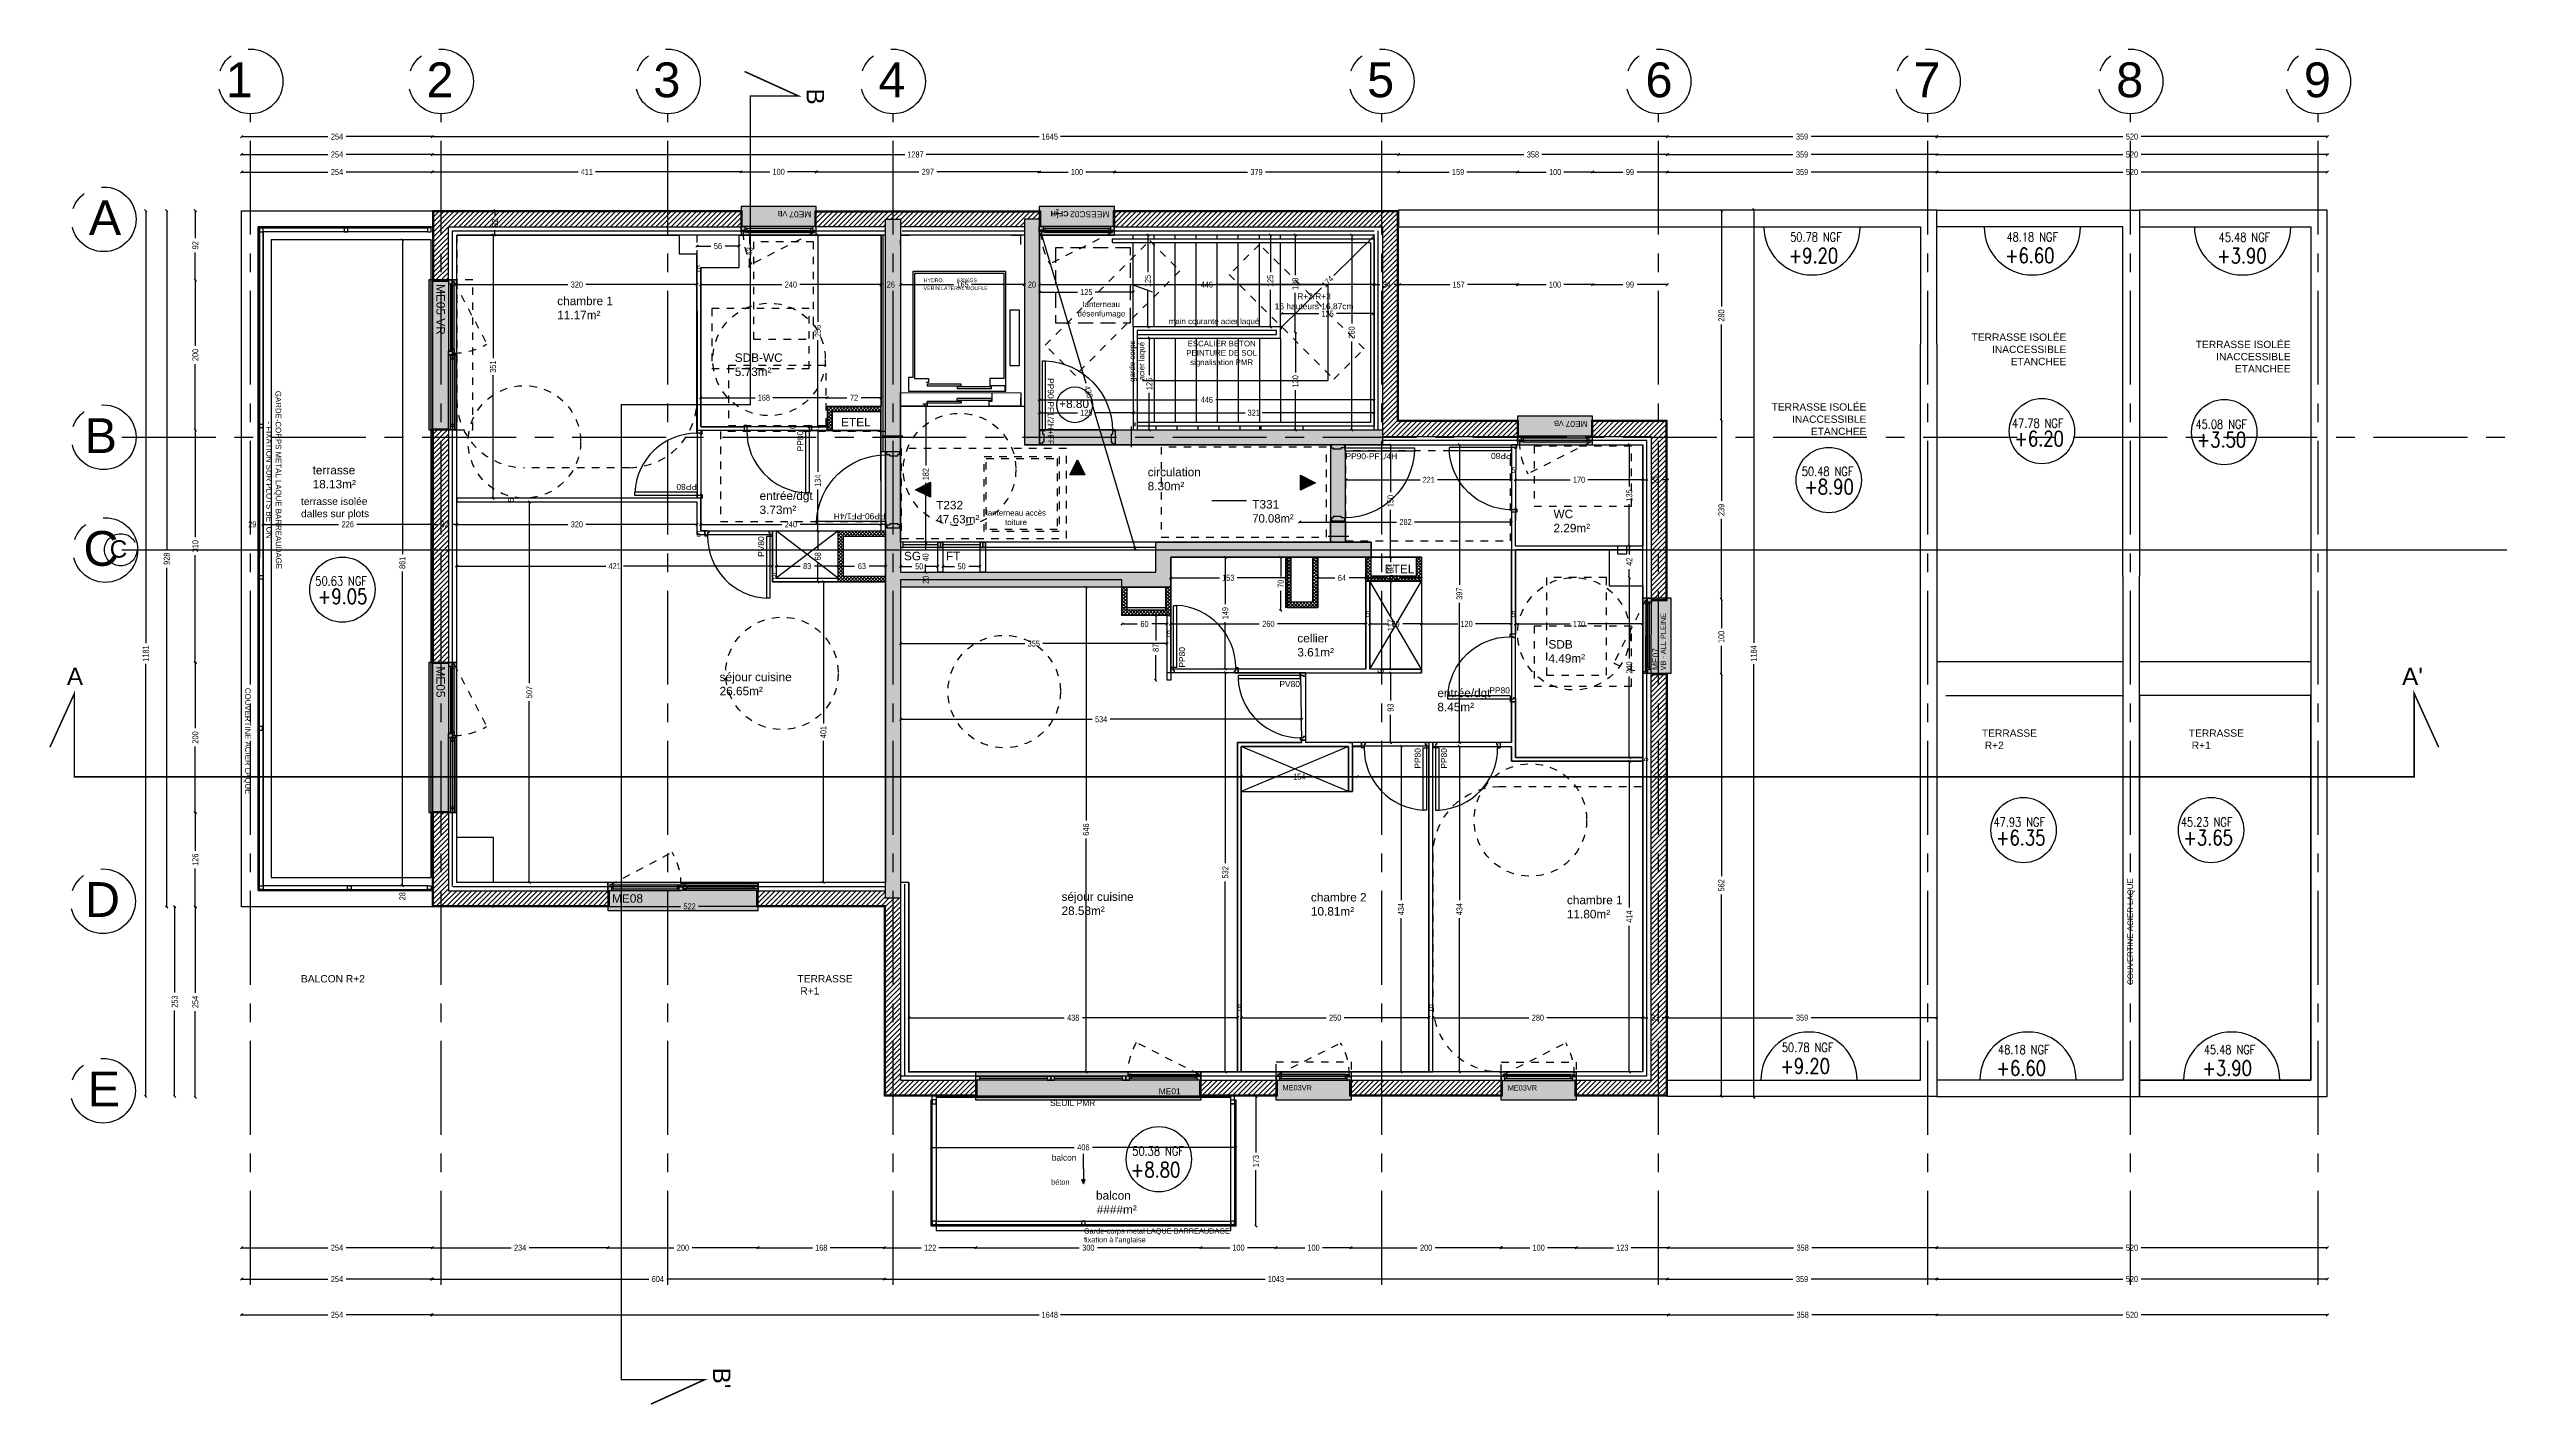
# Model space of a CAD drawing. Header units: millimetres. Extents: x -11.2 to 21.5, y -11.4 to 6.7.
import ezdxf
from ezdxf.enums import TextEntityAlignment as Align

# ---------------------------------------------------------------- set-up
doc = ezdxf.new("R2010")
doc.units = ezdxf.units.MM
for name, pattern in [('0.0.1_Plan masse$0$cartouche PRO tranche 1$0${ Batten }', [0]), ('AXESx2', [4, 2.5, -0.5, 0.5, -0.5]), ('CACHE', [0.375, 0.25, -0.125]), ('INTERROMPU', [0.75, 0.5, -0.25])]:
    doc.linetypes.add(name, pattern=pattern)
doc.layers.get('Defpoints').update_dxf_attribs({"color": 1})
for name, color, linetype in [('01_AH_Coupes', 195, 'AXESx2'), ("02_AH_Files d'axes", 147, 'AXESx2'), ('02_AH_Structure Béton', 10, 'Continuous'), ('02_AH_Structure Béton_H', 11, 'Continuous'), ('02_AH_Structure Maçonnée', 230, 'Continuous'), ('02_AH_Structure Maçonnée_H', 231, 'Continuous'), ('02_AH_Structure_V', 13, 'Continuous'), ('03_AH_Couverture_V', 33, 'Continuous'), ('03_AH_Menuiseries Ext', 3, 'Continuous'), ('03_AH_Protec Solaires_V', 111, 'Continuous'), ('04_AH_Cloisons', 150, 'Continuous'), ('04_AH_Cloisons_H', 153, 'Continuous'), ('04_AH_Isolation', 2, 'Continuous'), ('04_AH_Isolation_H', 2, 'Continuous'), ('04_AH_Menuiseries Int', 62, 'Continuous'), ('04_AH_Revêtement Sol_V', 204, 'Continuous'), ('04_AH_Serrurerie', 73, 'Continuous'), ('04_AH_Serrurerie_V', 74, 'Continuous'), ('05_AH_Equip. Techn', 217, 'Continuous'), ('07_AH_Côtes 100e', 7, 'Continuous'), ('07_AH_Côtes 50e', 7, 'Continuous'), ('07_AH_Perso-Symboles-...', 8, 'Continuous'), ('07_AH_Textes 50e', 7, 'Continuous')]:
    doc.layers.add(name, color=color, linetype=linetype)
doc.layers.add('07_AH_SHAB', color=130, linetype='Continuous', plot=False)
doc.layers.add('07_AH_Surf Utile', color=50, linetype='Continuous', plot=False)
doc.layers.add('10_AH_PANTONE BLANC', color=7, linetype='Continuous', lineweight=0, true_color=0xffffff)
doc.styles.add('ARIAL', font='arial.ttf', dxfattribs={"width": 0.8})
doc.styles.add('ROMANS', font='ROMANS.SHX')
doc.styles.get("Standard").update_dxf_attribs({"font": 'arial.ttf'})
doc.styles.add('Texte 1000', font='arial.ttf', dxfattribs={"height": 1.5})
doc.styles.add('Texte 50', font='arial.ttf', dxfattribs={"height": 0.075})
doc.styles.add('TRACEcotes', font='simplex.shx', dxfattribs={"width": 0.8})
doc.dimstyles.new('B+B_50', dxfattribs={"dimscale": 0, "dimtxt": 0.08, "dimasz": 0.03, "dimexe": 0.015, "dimexo": 0.03, "dimgap": 0.05, "dimtad": 0, "dimdec": 0, "dimlfac": 100, "dimdsep": 46, "dimtxsty": 'ARIAL', "dimblk": 'OBLIQUE', "dimcen": 0, "dimse1": 1, "dimse2": 1, "dimadec": 0, "dimazin": 0, "dimtp": 5, "dimtm": 2, "dimtfac": 1, "dimtdec": 0, "dimtofl": 0, "dimtmove": 2, "dimatfit": 3, "dimldrblk": 'OBLIQUE', "dimfxl": 1, "dimtolj": 1, "dimarcsym": 0})
pattern_1 = [(45, (-4278.352024, -69.526065), (-0.0224506403, 0.0224506403), []), (135, (-4278.352024, -69.526065), (-0.0224506403, -0.0224506403), [])]
pattern_2 = [(45, (-4278.352016, -28.523303), (-0.03367596045, 0.03367596045), [])]

msp = doc.modelspace()

# ---------------------------------------------------------------- texts
at = {"layer": '01_AH_Coupes', "width": 2.49611, "attachment_point": 3, "rotation": 270, "style": 'Texte 50'}
for s, insert, char_height in [('B', (-0.919, 5.934), 0.232), ("B'", (-2.167, -11.181), 0.2321)]:
    msp.add_mtext(s, dxfattribs=dict(at, insert=insert, char_height=char_height))
at = {"layer": '01_AH_Coupes', "width": 2.49611, "attachment_point": 3, "style": 'Texte 50'}
for s, insert, char_height in [('A', (-10.792, -1.572), 0.232), ("A'", (20.383, -1.572), 0.2321)]:
    msp.add_mtext(s, dxfattribs=dict(at, insert=insert, char_height=char_height))
at = {"layer": "02_AH_Files d'axes", "ltscale": 0.5, "attachment_point": 3, "style": 'Texte 50'}
for s, insert, char_height, width in [('1', (-8.53, 6.498), 0.464, 4.99221), ('2', (-5.857, 6.498), 0.464, 4.99221), ('3', (-2.834, 6.498), 0.464, 4.99221), ('4', (0.166, 6.498), 0.464, 4.99221), ('5', (6.676, 6.498), 0.464, 4.99221), ('6', (10.385, 6.498), 0.464, 4.99221), ('7', (13.957, 6.498), 0.464, 4.99221), ('8', (16.657, 6.498), 0.464, 4.99221), ('9', (19.157, 6.498), 0.464, 4.99221), ('A', (-10.284, 4.66), 0.464, 4.99221), ('B', (-10.34, 1.754), 0.464, 4.99221), ('C', (-10.319, 0.25), 0.464, 4.99221), ('C', (-10.203, 0.127), 0.232, 2.49611), ('D', (-10.3, -4.431), 0.464, 4.99221), ('E', (-10.3, -6.957), 0.464, 4.99221)]:
    msp.add_mtext(s, dxfattribs=dict(at, insert=insert, char_height=char_height, width=width))
at = {"layer": '04_AH_Cloisons', "char_height": 0.1133, "width": 1.33333, "attachment_point": 9, "rotation": 0, "style": 'Texte 50'}
for insert in [(-0.298, 1.645), (6.946, -0.312)]:
    msp.add_mtext('ETEL', dxfattribs=dict(at, insert=insert))
at = {"layer": '07_AH_Textes 50e', "color": 7, "style": 'TRACEcotes'}
for s, insert, char_height, attachment_point in [('+9.20', (11.934, 4.023), 0.2, 1), ('50.78 NGF', (11.952, 4.111), 0.12, 7), ('+6.60', (14.816, 4.024), 0.2, 1), ('48.18 NGF', (14.834, 4.112), 0.12, 7), ('+3.90', (17.643, 4.02), 0.2, 1), ('45.48 NGF', (17.661, 4.108), 0.12, 7), ('47.78 NGF', (14.906, 1.628), 0.12, 7), ('45.08 NGF', (17.352, 1.614), 0.12, 7), ('+6.20', (14.941, 1.583), 0.2, 1), ('+3.50', (17.37, 1.569), 0.2, 1), ('50.48 NGF', (12.107, 0.985), 0.12, 7), ('+8.90', (12.142, 0.94), 0.2, 1), ('50.63 NGF', (-7.698, -0.476), 0.12, 7), ('+9.05', (-7.663, -0.521), 0.2, 1), ('47.93 NGF', (14.661, -3.691), 0.12, 7), ('45.23 NGF', (17.158, -3.691), 0.12, 7), ('+6.35', (14.696, -3.737), 0.2, 1), ('+3.65', (17.193, -3.737), 0.2, 1), ('+9.20', (11.824, -6.783), 0.2, 1), ('50.78 NGF', (11.841, -6.695), 0.12, 7), ('+6.60', (14.703, -6.811), 0.2, 1), ('48.18 NGF', (14.721, -6.723), 0.12, 7), ('+3.90', (17.446, -6.811), 0.2, 1), ('45.48 NGF', (17.463, -6.723), 0.12, 7), ('+8.80', (3.169, -8.165), 0.2, 1), ('50.38 NGF', (3.187, -8.077), 0.12, 7)]:
    msp.add_mtext(s, dxfattribs=dict(at, insert=insert, char_height=char_height, attachment_point=attachment_point))
at = {"layer": '07_AH_Textes 50e', "ltscale": 0.3, "style": 'Texte 50'}
for s, insert, char_height, width, attachment_point in [('chambre 1\\P11.17m²', (-4.475, 3.374), 0.1125, 6.63565, 1), ('SDB-WC\\P5.73m²', (-2.109, 2.618), 0.1125, 6.63565, 1), ('TERRASSE ISOLÉE\\PINACCESSIBLE\\PETANCHEE', (15.633, 2.884), 0.0975, 2.6, 3), ('TERRASSE ISOLÉE\\PINACCESSIBLE\\PETANCHEE', (18.62, 2.787), 0.0975, 2.6, 3), ('TERRASSE ISOLÉE\\PINACCESSIBLE\\PETANCHEE', (12.969, 1.953), 0.0975, 2.6, 3), ('terrasse\\P18.13m²', (-7.734, 1.119), 0.1125, 6.63565, 1), ('entrée/dgt\\P3.73m²', (-1.779, 0.777), 0.1125, 6.63565, 1), ('WC\\P2.29m²', (8.799, 0.534), 0.1125, 6.63565, 1), ('cellier\\P3.61m²', (5.386, -1.122), 0.1125, 6.63565, 1), ('SDB\\P4.49m²', (8.732, -1.204), 0.1125, 6.63565, 1), ('séjour cuisine\\P26.65m²', (-2.311, -1.639), 0.1125, 6.63565, 1), ('entrée/dgt\\P8.45m²', (7.252, -1.852), 0.1125, 6.63565, 1), ('séjour cuisine\\P28.58m²', (2.244, -4.568), 0.1125, 6.63565, 1), ('chambre 2\\P10.81m²', (5.567, -4.576), 0.1125, 6.63565, 1), ('chambre 1\\P11.80m²', (8.978, -4.613), 0.1125, 6.63565, 1), ('\\Pbalcon', (2.704, -8.364), 0.1125, 6.63565, 1), ('####m²', (2.714, -8.74), 0.1125, 6.63565, 1)]:
    msp.add_mtext(s, dxfattribs=dict(at, insert=insert, char_height=char_height, width=width, attachment_point=attachment_point))
at = {"layer": '07_AH_Textes 50e', "char_height": 0.075, "attachment_point": 8, "style": 'Texte 50'}
for s, insert in [('lanterneau \\Pdésenfumage', (2.776, 3.088)), ('main courante acier laqué', (4.277, 2.986)), ('ESCALIER BETON\\PPEINTURE DE SOL\\Psignalisation PMR', (4.378, 2.44)), ('lanterneau accès \\Ptoiture', (1.638, 0.329))]:
    msp.add_mtext_dynamic_manual_height_columns(s, width=2.37048, gutter_width=0.4, heights=[0], dxfattribs=dict(at, insert=insert))
at = {"layer": '07_AH_Textes 50e', "insert": (5.609, 3.313), "char_height": 0.08, "width": 1.63147, "attachment_point": 5, "style": 'Texte 50'}
msp.add_mtext('R+2/R+3\\P16 hauteurs 16.87cm', dxfattribs=at)
at = {"layer": '07_AH_Textes 50e', "char_height": 0.075, "attachment_point": 8, "style": 'Texte 50'}
for s, insert, rotation in [('garde corps\\Pacier laqué', (3.371, 2.515), 89.9987), ('GARDE-CORPS METAL LAQUE BARREAUDAGE - FIXATION SUR PLOTS BETON ', (-8.352, 0.931), 270.1227), ('COUVERTINE ACIER LAQUE', (-8.653, -2.551), 270.1227), ('COUVERTINE ACIER LAQUE', (16.542, -5.09), 90)]:
    msp.add_mtext_dynamic_manual_height_columns(s, width=2.37048, gutter_width=0.4, heights=[0], dxfattribs=dict(at, insert=insert, rotation=rotation))
at = {"layer": '07_AH_Textes 50e', "ltscale": 0.3, "char_height": 0.1125, "attachment_point": 1, "style": 'Texte 50'}
for s, insert in [('+8.80', (2.213, 2.003)), ('circulation\\P8.30m²', (3.392, 1.093)), ('T331\\P{\\fCentury Gothic|b0|i0|c0|p34;\\C0;70.08m²}', (4.786, 0.662)), ('T232\\P47.63m²', (0.574, 0.652)), ('SG', (0.145, -0.027)), ('FT', (0.705, -0.027))]:
    msp.add_mtext_dynamic_manual_height_columns(s, width=6.63565, gutter_width=3.75, heights=[2.937], dxfattribs=dict(at, insert=insert))
at = {"layer": '07_AH_Textes 50e', "ltscale": 0.3, "char_height": 0.0975, "width": 2.6, "attachment_point": 1, "rotation": 0.1227, "style": 'Texte 50'}
for s, insert in [('terrasse isolée\\Pdalles sur plots', (-7.889, 0.694)), ('TERRASSE\\P R+2', (14.507, -2.396)), ('TERRASSE\\P R+1', (17.264, -2.396)), ('BALCON R+2', (-7.889, -5.671)), ('TERRASSE\\P R+1', (-1.274, -5.671))]:
    msp.add_mtext(s, dxfattribs=dict(at, insert=insert))

# ---------------------------------------------------------------- blocks, each defined once
blk = doc.blocks.new('BM18-90')
for p, q in [((-0.048, 0), (-0.048, 0.93)), ((-0.008, 0.93), (-0.048, 0.93)), ((-0.008, 0), (-0.008, 0.93)), ((-0.9795, 0), (-0.9795, -0.01)), ((-0.941, 0), (-0.9665, 0)), ((-0.941, 0), (-0.941, -0.048)), ((-0.008, 0), (-0.048, 0)), ((-0.005, 0), (0.0205, 0)), ((-0.005, 0), (-0.005, -0.048)), ((0.0335, 0), (0.0335, -0.01)), ((-0.9665, -0.01), (-0.9795, -0.01)), ((-0.9665, -0.17), (-0.9795, -0.17)), ((-0.9795, -0.18), (-0.9795, -0.17)), ((-0.9665, 0), (-0.9665, -0.01)), ((-0.9665, -0.18), (-0.9665, -0.17)), ((-0.941, -0.18), (-0.9665, -0.18)), ((-0.923, -0.048), (-0.941, -0.048)), ((-0.923, -0.154), (-0.941, -0.154)), ((-0.941, -0.18), (-0.941, -0.154)), ((-0.923, -0.048), (-0.923, -0.154)), ((-0.023, -0.048), (-0.005, -0.048)), ((-0.023, -0.048), (-0.023, -0.154)), ((-0.023, -0.154), (-0.005, -0.154)), ((-0.005, -0.18), (-0.005, -0.154)), ((-0.005, -0.18), (0.0205, -0.18)), ((0.0205, 0), (0.0205, -0.01)), ((0.0205, -0.01), (0.0335, -0.01)), ((0.0205, -0.17), (0.0335, -0.17)), ((0.0205, -0.18), (0.0205, -0.17)), ((0.0335, -0.18), (0.0335, -0.17))]:
    blk.add_line(p, q)
blk.add_arc((-0.008, 0), 0.93, 92.4651, 180)
at = {"style": 'ROMANS'}
blk.add_attdef('DIM', (-0.0837, 0.0307), '', height=0.1, rotation=90, dxfattribs=at)
blk = doc.blocks.new('A$C4A15370E')
at = {"ltscale": 0.002}
h = blk.add_hatch(color=256, dxfattribs=at)
h.dxf.hatch_style = 1
h.paths.add_polyline_path([(0.506, -0.2), (0.607, -0.4), (0.407, -0.4)])
at = {"layer": '10_AH_PANTONE BLANC', "ltscale": 0.1}
h = blk.add_hatch(color=256, dxfattribs=at)
h.dxf.hatch_style = 1
h.paths.add_polyline_path([(0, 0.2), (0, 0), (1.013, 0), (1.013, 0.2)])
at = {"ltscale": 0.002}
blk.add_lwpolyline([(0.506, -0.2), (0.607, -0.4), (0.407, -0.4), (0.506, -0.2)], close=True, dxfattribs=at)
at = {"layer": '02_AH_Structure_V', "ltscale": 0.1}
blk.add_lwpolyline([(0, 0.2), (0, 0), (1.013, 0), (1.013, 0.2)], close=True, dxfattribs=at)
at = {"layer": '04_AH_Menuiseries Int'}
blk.add_line((1.223, 0.245), (1.223, -0.032), dxfattribs=at)
at = {"layer": '04_AH_Menuiseries Int', "extrusion": (0, 0, -1), "zscale": -1}
blk.add_blockref('BM18-90', (-0.034, 0.19), dxfattribs=at)
blk.add_attdef('PP90-PF1/4H', text='', height=0.08, rotation=90).set_placement((0.152, 0.2), align=Align.MIDDLE_LEFT)
blk = doc.blocks.new('escr2')
at = {"layer": '02_AH_Structure Béton'}
blk.add_line((113.653, 80.235), (108.793, 80.235), dxfattribs=at)
blk.add_lwpolyline([(113.453, 83.03), (108.993, 83.032), (108.993, 80.435), (113.453, 80.433)], close=True, dxfattribs=at)
at = {"layer": '02_AH_Structure_V', "ltscale": 0.1}
for points in [[(110.243, 82.982), (110.243, 83.032)], [(110.243, 81.807), (110.243, 82.932)], [(110.523, 82.982), (110.523, 83.032)], [(110.523, 81.807), (110.523, 82.932)], [(110.803, 82.982), (110.803, 83.032)], [(110.803, 81.807), (110.803, 82.932)], [(111.083, 82.982), (111.083, 83.032)], [(111.083, 81.807), (111.083, 82.932)], [(111.363, 82.982), (111.363, 83.032)], [(111.363, 82.535), (111.363, 82.932)], [(111.643, 82.982), (111.643, 83.032)], [(111.643, 82.127), (111.643, 82.932)], [(111.923, 82.982), (111.923, 83.032)], [(111.923, 81.807), (111.923, 82.932)], [(112.203, 82.982), (112.203, 83.032)], [(112.203, 81.807), (112.203, 82.932)], [(111.363, 81.807), (111.363, 82.535)], [(111.477, 82.369), (110.243, 82.369)], [(110.243, 82.369), (110.493, 82.275)], [(110.367, 81.094), (112.84, 81.094), (112.84, 82.369), (111.428, 82.369)], [(111.643, 81.807), (111.643, 82.127)], [(110.523, 81.657), (110.523, 80.532)], [(110.803, 81.657), (110.803, 80.532)], [(111.083, 81.657), (111.083, 80.532)], [(111.363, 81.657), (111.363, 80.532)], [(111.643, 81.657), (111.643, 80.532)], [(111.923, 81.657), (111.923, 80.532)], [(112.203, 81.657), (112.203, 80.532)], [(111.923, 80.482), (111.923, 80.432)]]:
    blk.add_lwpolyline(points, dxfattribs=at)
at = {"layer": '04_AH_Menuiseries Int', "linetype": 'CACHE', "ltscale": 0.8}
blk.add_lwpolyline([(109.208, 81.862), (110.208, 81.862), (110.208, 82.862), (109.208, 82.862)], close=True, dxfattribs=at)
at = {"layer": '04_AH_Menuiseries Int', "ltscale": 0.1}
for points in [[(109.963, 82.982), (111.057, 82.982)], [(109.963, 82.982), (109.963, 82.932)], [(109.963, 82.932), (111.091, 82.932)], [(111.057, 82.982), (113.453, 82.982), (113.453, 80.482), (110.293, 80.482)], [(111.083, 82.932), (113.403, 82.932), (113.403, 80.532), (110.293, 80.532)], [(110.293, 81.657), (112.203, 81.657), (112.203, 81.807), (110.243, 81.807), (110.243, 80.434)], [(110.293, 81.707), (112.153, 81.707), (112.153, 81.757), (110.293, 81.757), (110.293, 80.434)]]:
    blk.add_lwpolyline(points, dxfattribs=at)
at = {"layer": '04_AH_Menuiseries Int'}
ref = blk.add_blockref('A$C4A15370E', (108.993, 80.235), dxfattribs=at)
ref.add_attrib('PP90-PF1/4H', 'PP90-PF1/2H+FP', dxfattribs={"layer": '0', "height": 0.08, "rotation": 270}).set_placement((109.144, 81.124), align=Align.MIDDLE_LEFT)
blk = doc.blocks.new('*U81')
at = {"ltscale": 2}
for p, q in [((-0.415, 0.035), (-0.415, 0.864)), ((-0.415, 0.864), (-0.37, 0.864)), ((-0.37, 0.035), (-0.37, 0.864)), ((-0.45, 0.025), (-0.45, 0.035)), ((-0.415, 0.035), (-0.45, 0.035)), ((-0.45, 0.025), (-0.45, 0.025)), ((-0.45, -0.025), (-0.45, 0.025)), ((-0.37, 0.035), (-0.415, 0.035)), ((-0.415, -0.01), (-0.415, 0.035)), ((0.415, -0.01), (0.415, 0.035)), ((0.415, 0.035), (0.45, 0.035)), ((0.45, 0.025), (0.45, 0.035)), ((0.45, 0.025), (0.45, 0.025)), ((0.45, -0.025), (0.45, 0.025)), ((-0.45, -0.035), (-0.45, -0.025)), ((-0.45, -0.025), (-0.45, -0.025)), ((-0.408, -0.035), (-0.45, -0.035)), ((-0.4, -0.01), (-0.415, -0.01)), ((-0.408, -0.035), (-0.4, -0.028)), ((-0.4, -0.028), (-0.4, -0.01)), ((0.4, -0.028), (0.4, -0.01)), ((0.4, -0.01), (0.415, -0.01)), ((0.407, -0.035), (0.4, -0.028)), ((0.407, -0.035), (0.45, -0.035)), ((0.45, -0.035), (0.45, -0.025)), ((0.45, -0.025), (0.45, -0.025))]:
    blk.add_line(p, q, dxfattribs=at)
blk.add_arc((-0.415, 0.035), 0.83, 0, 87.2265, dxfattribs=at)
blk.add_attdef('TYPE', text='', height=0.08, rotation=90).set_placement((-0.3, 0.035), align=Align.MIDDLE_LEFT)
blk = doc.blocks.new('630KGS')
for p, q in [((-0.99, 2.278), (-0.867, 2.278)), ((-0.99, 2.155), (-0.99, 2.278)), ((0.487, 2.278), (0.61, 2.278)), ((0.61, 2.155), (0.61, 2.278)), ((-0.83, 1.792), (-0.83, 0.382)), ((0.41, 1.792), (-0.83, 1.792)), ((-0.807, 1.769), (-0.807, 0.368)), ((0.388, 1.769), (-0.807, 1.769)), ((0.388, 1.769), (-0.807, 1.769)), ((0.388, 0.368), (0.388, 1.769)), ((0.41, 0.198), (0.41, 1.792)), ((0.464, 1.277), (0.464, 0.542)), ((0.594, 1.277), (0.464, 1.277)), ((0.594, 0.542), (0.594, 1.277)), ((-0.887, 0.382), (-0.887, 0.198)), ((-0.83, 0.382), (-0.887, 0.382)), ((-0.807, 0.368), (-0.617, 0.368)), ((-0.617, 0.368), (-0.617, 0.312)), ((0.198, 0.368), (0.198, 0.274)), ((0.388, 0.368), (0.198, 0.368)), ((0.464, 0.542), (0.594, 0.542)), ((-0.99, 0), (-0.99, 0.178)), ((-0.99, 0.178), (0.61, 0.178)), ((-0.639, 0), (-0.99, 0)), ((-0.887, 0.198), (0.41, 0.198)), ((-0.696, 0.027), (-0.639, 0.027)), ((-0.617, 0.312), (-0.651, 0.312)), ((-0.639, 0.292), (-0.639, 0.266)), ((-0.183, 0.292), (-0.639, 0.292)), ((-0.183, 0.266), (-0.639, 0.266)), ((-0.183, 0.062), (-0.639, 0.062)), ((-0.639, 0.036), (-0.639, 0.062)), ((-0.183, 0.036), (-0.639, 0.036)), ((-0.639, 0.027), (-0.639, 0)), ((-0.236, 0.254), (-0.236, 0.228)), ((0.22, 0.254), (-0.236, 0.254)), ((0.22, 0.228), (-0.236, 0.228)), ((0.22, 0.1), (-0.236, 0.1)), ((-0.236, 0.074), (-0.236, 0.1)), ((0.22, 0.074), (-0.236, 0.074)), ((-0.183, 0.266), (-0.183, 0.292)), ((-0.183, 0.062), (-0.183, 0.036)), ((0.188, 0.064), (0.229, 0.064)), ((0.188, 0), (0.188, 0.064)), ((0.61, 0), (0.188, 0)), ((0.198, 0.274), (0.399, 0.274)), ((0.22, 0.228), (0.22, 0.254)), ((0.22, 0.1), (0.22, 0.074)), ((0.229, 0.064), (0.229, 0.178)), ((0.399, 0.274), (0.399, 0.198)), ((0.399, 0.198), (0.41, 0.198)), ((0.61, 0.178), (0.61, 0)), ((0.61, 0), (0.61, 0.11))]:
    blk.add_line(p, q)
for s, p in [('HYDRO.         630KGS', (-0.684, 1.651)), ('VERIN LATERAL MOUFLE', (-0.684, 1.545))]:
    blk.add_text(s, height=0.05).set_placement(p)
blk = doc.blocks.new('*U23')
at = {"ltscale": 2}
for p, q in [((-0.45, 0.035), (-0.45, 0.025)), ((-0.408, 0.035), (-0.45, 0.035)), ((-0.45, 0.025), (-0.45, 0.025)), ((-0.45, 0.025), (-0.45, -0.025)), ((-0.415, 0.01), (-0.415, -0.035)), ((-0.4, 0.01), (-0.415, 0.01)), ((-0.408, 0.035), (-0.4, 0.027)), ((-0.4, 0.027), (-0.4, 0.01)), ((0.407, 0.035), (0.4, 0.027)), ((0.4, 0.027), (0.4, 0.01)), ((0.4, 0.01), (0.415, 0.01)), ((0.407, 0.035), (0.45, 0.035)), ((0.415, 0.01), (0.415, -0.035)), ((0.45, 0.035), (0.45, 0.025)), ((0.45, 0.025), (0.45, 0.025)), ((0.45, 0.025), (0.45, -0.025)), ((-0.45, -0.025), (-0.45, -0.025)), ((-0.45, -0.025), (-0.45, -0.035)), ((-0.415, -0.035), (-0.45, -0.035)), ((0.37, -0.035), (0.415, -0.035)), ((0.37, -0.035), (0.37, -0.864)), ((0.415, -0.035), (0.45, -0.035)), ((0.415, -0.035), (0.415, -0.864)), ((0.45, -0.025), (0.45, -0.035)), ((0.45, -0.025), (0.45, -0.025)), ((0.415, -0.864), (0.37, -0.864))]:
    blk.add_line(p, q, dxfattribs=at)
blk.add_arc((0.415, -0.035), 0.83, 180, 267.2265, dxfattribs=at)
blk.add_attdef('TYPE', text='', height=0.08, rotation=90).set_placement((0.3, -0.188), align=Align.MIDDLE_LEFT)
blk = doc.blocks.new('*U24')
at = {"ltscale": 2}
for p, q in [((-0.408, 0.035), (-0.45, 0.035)), ((-0.45, 0.035), (-0.45, 0.025)), ((-0.45, 0.025), (-0.45, 0.025)), ((-0.45, 0.025), (-0.45, -0.025)), ((-0.4, 0.01), (-0.415, 0.01)), ((-0.415, 0.01), (-0.415, -0.035)), ((-0.408, 0.035), (-0.4, 0.027)), ((-0.4, 0.027), (-0.4, 0.01)), ((0.407, 0.035), (0.4, 0.027)), ((0.4, 0.027), (0.4, 0.01)), ((0.4, 0.01), (0.415, 0.01)), ((0.407, 0.035), (0.45, 0.035)), ((0.415, 0.01), (0.415, -0.035)), ((0.45, 0.035), (0.45, 0.025)), ((0.45, 0.025), (0.45, 0.025)), ((0.45, 0.025), (0.45, -0.025)), ((-0.45, -0.025), (-0.45, -0.035)), ((-0.45, -0.025), (-0.45, -0.025)), ((-0.415, -0.035), (-0.45, -0.035)), ((-0.37, -0.035), (-0.415, -0.035)), ((-0.415, -0.035), (-0.415, -0.864)), ((-0.37, -0.035), (-0.37, -0.864)), ((0.415, -0.035), (0.45, -0.035)), ((0.45, -0.025), (0.45, -0.025)), ((0.45, -0.025), (0.45, -0.035)), ((-0.415, -0.864), (-0.37, -0.864))]:
    blk.add_line(p, q, dxfattribs=at)
blk.add_arc((-0.415, -0.035), 0.83, 272.7735, 0, dxfattribs=at)
blk.add_attdef('TYPE', text='', height=0.08, rotation=90).set_placement((-0.3, -0.188), align=Align.MIDDLE_LEFT)
blk = doc.blocks.new('*U13')
at = {"ltscale": 2}
for p, q in [((-0.408, 0.035), (-0.45, 0.035)), ((-0.45, 0.035), (-0.45, 0.025)), ((-0.45, 0.025), (-0.45, 0.025)), ((-0.45, 0.025), (-0.45, -0.025)), ((-0.4, 0.01), (-0.415, 0.01)), ((-0.415, 0.01), (-0.415, -0.035)), ((-0.408, 0.035), (-0.4, 0.027)), ((-0.4, 0.027), (-0.4, 0.01)), ((0.407, 0.035), (0.4, 0.027)), ((0.4, 0.027), (0.4, 0.01)), ((0.4, 0.01), (0.415, 0.01)), ((0.407, 0.035), (0.45, 0.035)), ((0.415, 0.01), (0.415, -0.035)), ((0.45, 0.035), (0.45, 0.025)), ((0.45, 0.025), (0.45, 0.025)), ((0.45, 0.025), (0.45, -0.025)), ((-0.45, -0.025), (-0.45, -0.035)), ((-0.45, -0.025), (-0.45, -0.025)), ((-0.415, -0.035), (-0.45, -0.035)), ((-0.37, -0.035), (-0.415, -0.035)), ((-0.415, -0.035), (-0.415, -0.864)), ((-0.37, -0.035), (-0.37, -0.864)), ((0.415, -0.035), (0.45, -0.035)), ((0.45, -0.025), (0.45, -0.025)), ((0.45, -0.025), (0.45, -0.035)), ((-0.415, -0.864), (-0.37, -0.864))]:
    blk.add_line(p, q, dxfattribs=at)
blk.add_arc((-0.415, -0.035), 0.83, 272.7735, 0, dxfattribs=at)
blk.add_attdef('TYPE', text='', height=0.08, rotation=90).set_placement((-0.3, -0.188), align=Align.MIDDLE_LEFT)
blk = doc.blocks.new('*U25')
at = {"ltscale": 2}
for p, q in [((-0.415, 0.035), (-0.415, 0.864)), ((-0.415, 0.864), (-0.37, 0.864)), ((-0.37, 0.035), (-0.37, 0.864)), ((-0.45, 0.025), (-0.45, 0.035)), ((-0.415, 0.035), (-0.45, 0.035)), ((-0.45, 0.025), (-0.45, 0.025)), ((-0.45, -0.025), (-0.45, 0.025)), ((-0.37, 0.035), (-0.415, 0.035)), ((-0.415, -0.01), (-0.415, 0.035)), ((0.415, -0.01), (0.415, 0.035)), ((0.415, 0.035), (0.45, 0.035)), ((0.45, 0.025), (0.45, 0.035)), ((0.45, 0.025), (0.45, 0.025)), ((0.45, -0.025), (0.45, 0.025)), ((-0.45, -0.035), (-0.45, -0.025)), ((-0.45, -0.025), (-0.45, -0.025)), ((-0.408, -0.035), (-0.45, -0.035)), ((-0.4, -0.01), (-0.415, -0.01)), ((-0.408, -0.035), (-0.4, -0.028)), ((-0.4, -0.028), (-0.4, -0.01)), ((0.4, -0.028), (0.4, -0.01)), ((0.4, -0.01), (0.415, -0.01)), ((0.407, -0.035), (0.4, -0.028)), ((0.407, -0.035), (0.45, -0.035)), ((0.45, -0.035), (0.45, -0.025)), ((0.45, -0.025), (0.45, -0.025))]:
    blk.add_line(p, q, dxfattribs=at)
blk.add_arc((-0.415, 0.035), 0.83, 0, 87.2265, dxfattribs=at)
blk.add_attdef('TYPE', text='', height=0.08, rotation=90).set_placement((-0.3, 0.035), align=Align.MIDDLE_LEFT)
blk = doc.blocks.new('_Oblique')
at = {"color": 0, "linetype": 'ByBlock', "lineweight": -2}
blk.add_line((-0.5, -0.5), (0.5, 0.5), dxfattribs=at)
blk = doc.blocks.new('*D222')
at = {"layer": '07_AH_Côtes 50e', "color": 0, "lineweight": -2, "transparency": 16777216}
for p, q in [((-8.68, 5.037), (-7.53, 5.037)), ((-6.138, 5.037), (-7.288, 5.037))]:
    blk.add_line(p, q, dxfattribs=at)
at = {"layer": 'Defpoints', "color": 0, "transparency": 16777216}
for p in [(-6.138, 5.037), (-8.68, 4.521), (-6.138, 4.521)]:
    blk.add_point(p, dxfattribs=at)
at = {"layer": '07_AH_Côtes 50e', "color": 0, "lineweight": -2, "transparency": 16777216, "xscale": 0.03, "yscale": 0.03, "zscale": 0.03, "rotation": 180}
blk.add_blockref('_Oblique', (-8.68, 5.037), dxfattribs=at)
at = {"layer": '07_AH_Côtes 50e', "color": 0, "lineweight": -2, "transparency": 16777216, "xscale": 0.03, "yscale": 0.03, "zscale": 0.03}
blk.add_blockref('_Oblique', (-6.138, 5.037), dxfattribs=at)
at = {"layer": '07_AH_Côtes 50e', "color": 0, "transparency": 16777216, "insert": (-7.409, 5.037), "char_height": 0.08, "attachment_point": 5, "style": 'ARIAL'}
blk.add_mtext('\\A1;254', dxfattribs=at)
blk = doc.blocks.new('*D223')
at = {"layer": '07_AH_Côtes 50e', "color": 0, "lineweight": -2, "transparency": 16777216}
for p, q in [((-6.138, 5.039), (-4.197, 5.039)), ((-2.024, 5.039), (-3.965, 5.039))]:
    blk.add_line(p, q, dxfattribs=at)
at = {"layer": 'Defpoints', "color": 0, "transparency": 16777216}
for p in [(-2.024, 5.039), (-6.138, 4.521), (-2.024, 4.536)]:
    blk.add_point(p, dxfattribs=at)
at = {"layer": '07_AH_Côtes 50e', "color": 0, "lineweight": -2, "transparency": 16777216, "xscale": 0.03, "yscale": 0.03, "zscale": 0.03, "rotation": 180}
blk.add_blockref('_Oblique', (-6.138, 5.039), dxfattribs=at)
at = {"layer": '07_AH_Côtes 50e', "color": 0, "lineweight": -2, "transparency": 16777216, "xscale": 0.03, "yscale": 0.03, "zscale": 0.03}
blk.add_blockref('_Oblique', (-2.024, 5.039), dxfattribs=at)
at = {"layer": '07_AH_Côtes 50e', "color": 0, "transparency": 16777216, "insert": (-4.081, 5.039), "char_height": 0.08, "attachment_point": 5, "style": 'ARIAL'}
blk.add_mtext('\\A1;411', dxfattribs=at)
blk = doc.blocks.new('*D224')
at = {"layer": '07_AH_Côtes 50e', "color": 0, "lineweight": -2, "transparency": 16777216}
for p, q in [((-2.024, 5.039), (-1.642, 5.039)), ((-1.024, 5.039), (-1.406, 5.039))]:
    blk.add_line(p, q, dxfattribs=at)
at = {"layer": 'Defpoints', "color": 0, "transparency": 16777216}
for p in [(-1.024, 5.039), (-1.024, 4.677), (-2.024, 4.536)]:
    blk.add_point(p, dxfattribs=at)
at = {"layer": '07_AH_Côtes 50e', "color": 0, "lineweight": -2, "transparency": 16777216, "xscale": 0.03, "yscale": 0.03, "zscale": 0.03, "rotation": 180}
blk.add_blockref('_Oblique', (-2.024, 5.039), dxfattribs=at)
at = {"layer": '07_AH_Côtes 50e', "color": 0, "lineweight": -2, "transparency": 16777216, "xscale": 0.03, "yscale": 0.03, "zscale": 0.03}
blk.add_blockref('_Oblique', (-1.024, 5.039), dxfattribs=at)
at = {"layer": '07_AH_Côtes 50e', "color": 0, "transparency": 16777216, "insert": (-1.524, 5.039), "char_height": 0.08, "attachment_point": 5, "style": 'ARIAL'}
blk.add_mtext('\\A1;100', dxfattribs=at)
blk = doc.blocks.new('*D225')
at = {"layer": '07_AH_Côtes 50e', "color": 0, "lineweight": -2, "transparency": 16777216}
for p, q in [((-1.024, 5.039), (0.342, 5.039)), ((1.95, 5.039), (0.584, 5.039))]:
    blk.add_line(p, q, dxfattribs=at)
at = {"layer": 'Defpoints', "color": 0, "transparency": 16777216}
for p in [(1.95, 5.039), (-1.024, 4.677), (1.95, 4.676)]:
    blk.add_point(p, dxfattribs=at)
at = {"layer": '07_AH_Côtes 50e', "color": 0, "lineweight": -2, "transparency": 16777216, "xscale": 0.03, "yscale": 0.03, "zscale": 0.03, "rotation": 180}
blk.add_blockref('_Oblique', (-1.024, 5.039), dxfattribs=at)
at = {"layer": '07_AH_Côtes 50e', "color": 0, "lineweight": -2, "transparency": 16777216, "xscale": 0.03, "yscale": 0.03, "zscale": 0.03}
blk.add_blockref('_Oblique', (1.95, 5.039), dxfattribs=at)
at = {"layer": '07_AH_Côtes 50e', "color": 0, "transparency": 16777216, "insert": (0.463, 5.039), "char_height": 0.08, "attachment_point": 5, "style": 'ARIAL'}
blk.add_mtext('\\A1;297', dxfattribs=at)
blk = doc.blocks.new('*D226')
at = {"layer": '07_AH_Côtes 50e', "color": 0, "lineweight": -2, "transparency": 16777216}
for p, q in [((1.95, 5.037), (2.332, 5.037)), ((2.95, 5.037), (2.568, 5.037))]:
    blk.add_line(p, q, dxfattribs=at)
at = {"layer": 'Defpoints', "color": 0, "transparency": 16777216}
for p in [(2.95, 5.037), (1.95, 4.676), (2.95, 4.676)]:
    blk.add_point(p, dxfattribs=at)
at = {"layer": '07_AH_Côtes 50e', "color": 0, "lineweight": -2, "transparency": 16777216, "xscale": 0.03, "yscale": 0.03, "zscale": 0.03, "rotation": 180}
blk.add_blockref('_Oblique', (1.95, 5.037), dxfattribs=at)
at = {"layer": '07_AH_Côtes 50e', "color": 0, "lineweight": -2, "transparency": 16777216, "xscale": 0.03, "yscale": 0.03, "zscale": 0.03}
blk.add_blockref('_Oblique', (2.95, 5.037), dxfattribs=at)
at = {"layer": '07_AH_Côtes 50e', "color": 0, "transparency": 16777216, "insert": (2.45, 5.037), "char_height": 0.08, "attachment_point": 5, "style": 'ARIAL'}
blk.add_mtext('\\A1;100', dxfattribs=at)
blk = doc.blocks.new('*D227')
at = {"layer": '07_AH_Côtes 50e', "color": 0, "lineweight": -2, "transparency": 16777216}
for p, q in [((2.95, 5.037), (4.722, 5.037)), ((6.735, 5.037), (4.963, 5.037))]:
    blk.add_line(p, q, dxfattribs=at)
at = {"layer": 'Defpoints', "color": 0, "transparency": 16777216}
for p in [(6.735, 5.037), (2.95, 4.676), (6.735, 4.521)]:
    blk.add_point(p, dxfattribs=at)
at = {"layer": '07_AH_Côtes 50e', "color": 0, "lineweight": -2, "transparency": 16777216, "xscale": 0.03, "yscale": 0.03, "zscale": 0.03, "rotation": 180}
blk.add_blockref('_Oblique', (2.95, 5.037), dxfattribs=at)
at = {"layer": '07_AH_Côtes 50e', "color": 0, "lineweight": -2, "transparency": 16777216, "xscale": 0.03, "yscale": 0.03, "zscale": 0.03}
blk.add_blockref('_Oblique', (6.735, 5.037), dxfattribs=at)
at = {"layer": '07_AH_Côtes 50e', "color": 0, "transparency": 16777216, "insert": (4.842, 5.037), "char_height": 0.08, "attachment_point": 5, "style": 'ARIAL'}
blk.add_mtext('\\A1;379', dxfattribs=at)
blk = doc.blocks.new('*D228')
at = {"layer": '07_AH_Côtes 50e', "color": 0, "lineweight": -2, "transparency": 16777216}
for p, q in [((6.735, 5.037), (7.41, 5.037)), ((8.321, 5.037), (7.646, 5.037))]:
    blk.add_line(p, q, dxfattribs=at)
at = {"layer": 'Defpoints', "color": 0, "transparency": 16777216}
for p in [(8.321, 5.037), (6.735, 4.521), (8.321, 1.88)]:
    blk.add_point(p, dxfattribs=at)
at = {"layer": '07_AH_Côtes 50e', "color": 0, "lineweight": -2, "transparency": 16777216, "xscale": 0.03, "yscale": 0.03, "zscale": 0.03, "rotation": 180}
blk.add_blockref('_Oblique', (6.735, 5.037), dxfattribs=at)
at = {"layer": '07_AH_Côtes 50e', "color": 0, "lineweight": -2, "transparency": 16777216, "xscale": 0.03, "yscale": 0.03, "zscale": 0.03}
blk.add_blockref('_Oblique', (8.321, 5.037), dxfattribs=at)
at = {"layer": '07_AH_Côtes 50e', "color": 0, "transparency": 16777216, "insert": (7.528, 5.037), "char_height": 0.08, "attachment_point": 5, "style": 'ARIAL'}
blk.add_mtext('\\A1;159', dxfattribs=at)
blk = doc.blocks.new('*D229')
at = {"layer": '07_AH_Côtes 50e', "color": 0, "lineweight": -2, "transparency": 16777216}
for p, q in [((8.321, 5.037), (8.703, 5.037)), ((9.321, 5.037), (8.938, 5.037))]:
    blk.add_line(p, q, dxfattribs=at)
at = {"layer": 'Defpoints', "color": 0, "transparency": 16777216}
for p in [(9.321, 5.037), (8.321, 1.88), (9.321, 1.88)]:
    blk.add_point(p, dxfattribs=at)
at = {"layer": '07_AH_Côtes 50e', "color": 0, "lineweight": -2, "transparency": 16777216, "xscale": 0.03, "yscale": 0.03, "zscale": 0.03, "rotation": 180}
blk.add_blockref('_Oblique', (8.321, 5.037), dxfattribs=at)
at = {"layer": '07_AH_Côtes 50e', "color": 0, "lineweight": -2, "transparency": 16777216, "xscale": 0.03, "yscale": 0.03, "zscale": 0.03}
blk.add_blockref('_Oblique', (9.321, 5.037), dxfattribs=at)
at = {"layer": '07_AH_Côtes 50e', "color": 0, "transparency": 16777216, "insert": (8.821, 5.037), "char_height": 0.08, "attachment_point": 5, "style": 'ARIAL'}
blk.add_mtext('\\A1;100', dxfattribs=at)
blk = doc.blocks.new('*D230')
at = {"layer": '07_AH_Côtes 50e', "color": 0, "lineweight": -2, "transparency": 16777216}
for p, q in [((9.321, 5.037), (9.722, 5.037)), ((10.315, 5.037), (9.914, 5.037))]:
    blk.add_line(p, q, dxfattribs=at)
at = {"layer": 'Defpoints', "color": 0, "transparency": 16777216}
for p in [(10.315, 5.037), (9.321, 1.88), (10.315, 1.725)]:
    blk.add_point(p, dxfattribs=at)
at = {"layer": '07_AH_Côtes 50e', "color": 0, "lineweight": -2, "transparency": 16777216, "xscale": 0.03, "yscale": 0.03, "zscale": 0.03, "rotation": 180}
blk.add_blockref('_Oblique', (9.321, 5.037), dxfattribs=at)
at = {"layer": '07_AH_Côtes 50e', "color": 0, "lineweight": -2, "transparency": 16777216, "xscale": 0.03, "yscale": 0.03, "zscale": 0.03}
blk.add_blockref('_Oblique', (10.315, 5.037), dxfattribs=at)
at = {"layer": '07_AH_Côtes 50e', "color": 0, "transparency": 16777216, "insert": (9.818, 5.037), "char_height": 0.08, "attachment_point": 5, "style": 'ARIAL'}
blk.add_mtext('\\A1;99', dxfattribs=at)
blk = doc.blocks.new('*D231')
at = {"layer": '07_AH_Côtes 50e', "color": 0, "lineweight": -2, "transparency": 16777216}
for p, q in [((10.315, 5.037), (11.99, 5.037)), ((13.907, 5.037), (12.232, 5.037))]:
    blk.add_line(p, q, dxfattribs=at)
at = {"layer": 'Defpoints', "color": 0, "transparency": 16777216}
for p in [(13.907, 5.037), (13.907, 4.526), (10.315, 1.725)]:
    blk.add_point(p, dxfattribs=at)
at = {"layer": '07_AH_Côtes 50e', "color": 0, "lineweight": -2, "transparency": 16777216, "xscale": 0.03, "yscale": 0.03, "zscale": 0.03, "rotation": 180}
blk.add_blockref('_Oblique', (10.315, 5.037), dxfattribs=at)
at = {"layer": '07_AH_Côtes 50e', "color": 0, "lineweight": -2, "transparency": 16777216, "xscale": 0.03, "yscale": 0.03, "zscale": 0.03}
blk.add_blockref('_Oblique', (13.907, 5.037), dxfattribs=at)
at = {"layer": '07_AH_Côtes 50e', "color": 0, "transparency": 16777216, "insert": (12.111, 5.037), "char_height": 0.08, "attachment_point": 5, "style": 'ARIAL'}
blk.add_mtext('\\A1;359', dxfattribs=at)
blk = doc.blocks.new('*D232')
at = {"layer": '07_AH_Côtes 50e', "color": 0, "lineweight": -2, "transparency": 16777216}
for p, q in [((13.907, 5.037), (16.387, 5.037)), ((19.108, 5.037), (16.628, 5.037))]:
    blk.add_line(p, q, dxfattribs=at)
at = {"layer": 'Defpoints', "color": 0, "transparency": 16777216}
for p in [(19.108, 5.037), (13.907, 4.526), (19.108, 4.526)]:
    blk.add_point(p, dxfattribs=at)
at = {"layer": '07_AH_Côtes 50e', "color": 0, "lineweight": -2, "transparency": 16777216, "xscale": 0.03, "yscale": 0.03, "zscale": 0.03, "rotation": 180}
blk.add_blockref('_Oblique', (13.907, 5.037), dxfattribs=at)
at = {"layer": '07_AH_Côtes 50e', "color": 0, "lineweight": -2, "transparency": 16777216, "xscale": 0.03, "yscale": 0.03, "zscale": 0.03}
blk.add_blockref('_Oblique', (19.108, 5.037), dxfattribs=at)
at = {"layer": '07_AH_Côtes 50e', "color": 0, "transparency": 16777216, "insert": (16.507, 5.037), "char_height": 0.08, "attachment_point": 5, "style": 'ARIAL'}
blk.add_mtext('\\A1;520', dxfattribs=at)
blk = doc.blocks.new('*D233')
at = {"layer": '07_AH_Côtes 50e', "color": 0, "lineweight": -2, "transparency": 16777216}
for p, q in [((-8.68, 5.27), (-7.53, 5.27)), ((-6.138, 5.27), (-7.288, 5.27))]:
    blk.add_line(p, q, dxfattribs=at)
at = {"layer": 'Defpoints', "color": 0, "transparency": 16777216}
for p in [(-6.138, 5.27), (-8.68, 4.521), (-6.138, 4.521)]:
    blk.add_point(p, dxfattribs=at)
at = {"layer": '07_AH_Côtes 50e', "color": 0, "lineweight": -2, "transparency": 16777216, "xscale": 0.03, "yscale": 0.03, "zscale": 0.03, "rotation": 180}
blk.add_blockref('_Oblique', (-8.68, 5.27), dxfattribs=at)
at = {"layer": '07_AH_Côtes 50e', "color": 0, "lineweight": -2, "transparency": 16777216, "xscale": 0.03, "yscale": 0.03, "zscale": 0.03}
blk.add_blockref('_Oblique', (-6.138, 5.27), dxfattribs=at)
at = {"layer": '07_AH_Côtes 50e', "color": 0, "transparency": 16777216, "insert": (-7.409, 5.27), "char_height": 0.08, "attachment_point": 5, "style": 'ARIAL'}
blk.add_mtext('\\A1;254', dxfattribs=at)
blk = doc.blocks.new('*D234')
at = {"layer": '07_AH_Côtes 50e', "color": 0, "lineweight": -2, "transparency": 16777216}
for p, q in [((-6.138, 5.27), (0.156, 5.27)), ((6.735, 5.27), (0.441, 5.27))]:
    blk.add_line(p, q, dxfattribs=at)
at = {"layer": 'Defpoints', "color": 0, "transparency": 16777216}
for p in [(6.735, 5.27), (-6.138, 4.521), (6.735, 4.521)]:
    blk.add_point(p, dxfattribs=at)
at = {"layer": '07_AH_Côtes 50e', "color": 0, "lineweight": -2, "transparency": 16777216, "xscale": 0.03, "yscale": 0.03, "zscale": 0.03, "rotation": 180}
blk.add_blockref('_Oblique', (-6.138, 5.27), dxfattribs=at)
at = {"layer": '07_AH_Côtes 50e', "color": 0, "lineweight": -2, "transparency": 16777216, "xscale": 0.03, "yscale": 0.03, "zscale": 0.03}
blk.add_blockref('_Oblique', (6.735, 5.27), dxfattribs=at)
at = {"layer": '07_AH_Côtes 50e', "color": 0, "transparency": 16777216, "insert": (0.298, 5.27), "char_height": 0.08, "attachment_point": 5, "style": 'ARIAL'}
blk.add_mtext('\\A1;1287', dxfattribs=at)
blk = doc.blocks.new('*D235')
at = {"layer": '07_AH_Côtes 50e', "color": 0, "lineweight": -2, "transparency": 16777216}
for p, q in [((6.735, 5.27), (8.404, 5.27)), ((10.315, 5.27), (8.646, 5.27))]:
    blk.add_line(p, q, dxfattribs=at)
at = {"layer": 'Defpoints', "color": 0, "transparency": 16777216}
for p in [(10.315, 5.27), (6.735, 4.521), (10.315, 1.725)]:
    blk.add_point(p, dxfattribs=at)
at = {"layer": '07_AH_Côtes 50e', "color": 0, "lineweight": -2, "transparency": 16777216, "xscale": 0.03, "yscale": 0.03, "zscale": 0.03, "rotation": 180}
blk.add_blockref('_Oblique', (6.735, 5.27), dxfattribs=at)
at = {"layer": '07_AH_Côtes 50e', "color": 0, "lineweight": -2, "transparency": 16777216, "xscale": 0.03, "yscale": 0.03, "zscale": 0.03}
blk.add_blockref('_Oblique', (10.315, 5.27), dxfattribs=at)
at = {"layer": '07_AH_Côtes 50e', "color": 0, "transparency": 16777216, "insert": (8.525, 5.27), "char_height": 0.08, "attachment_point": 5, "style": 'ARIAL'}
blk.add_mtext('\\A1;358', dxfattribs=at)
blk = doc.blocks.new('*D236')
at = {"layer": '07_AH_Côtes 50e', "color": 0, "lineweight": -2, "transparency": 16777216}
for p, q in [((10.315, 5.27), (11.99, 5.27)), ((13.907, 5.27), (12.232, 5.27))]:
    blk.add_line(p, q, dxfattribs=at)
at = {"layer": 'Defpoints', "color": 0, "transparency": 16777216}
for p in [(13.907, 5.27), (13.907, 4.526), (10.315, 1.725)]:
    blk.add_point(p, dxfattribs=at)
at = {"layer": '07_AH_Côtes 50e', "color": 0, "lineweight": -2, "transparency": 16777216, "xscale": 0.03, "yscale": 0.03, "zscale": 0.03, "rotation": 180}
blk.add_blockref('_Oblique', (10.315, 5.27), dxfattribs=at)
at = {"layer": '07_AH_Côtes 50e', "color": 0, "lineweight": -2, "transparency": 16777216, "xscale": 0.03, "yscale": 0.03, "zscale": 0.03}
blk.add_blockref('_Oblique', (13.907, 5.27), dxfattribs=at)
at = {"layer": '07_AH_Côtes 50e', "color": 0, "transparency": 16777216, "insert": (12.111, 5.27), "char_height": 0.08, "attachment_point": 5, "style": 'ARIAL'}
blk.add_mtext('\\A1;359', dxfattribs=at)
blk = doc.blocks.new('*D237')
at = {"layer": '07_AH_Côtes 50e', "color": 0, "lineweight": -2, "transparency": 16777216}
for p, q in [((13.907, 5.27), (16.387, 5.27)), ((19.108, 5.27), (16.628, 5.27))]:
    blk.add_line(p, q, dxfattribs=at)
at = {"layer": 'Defpoints', "color": 0, "transparency": 16777216}
for p in [(19.108, 5.27), (13.907, 4.526), (19.108, 4.526)]:
    blk.add_point(p, dxfattribs=at)
at = {"layer": '07_AH_Côtes 50e', "color": 0, "lineweight": -2, "transparency": 16777216, "xscale": 0.03, "yscale": 0.03, "zscale": 0.03, "rotation": 180}
blk.add_blockref('_Oblique', (13.907, 5.27), dxfattribs=at)
at = {"layer": '07_AH_Côtes 50e', "color": 0, "lineweight": -2, "transparency": 16777216, "xscale": 0.03, "yscale": 0.03, "zscale": 0.03}
blk.add_blockref('_Oblique', (19.108, 5.27), dxfattribs=at)
at = {"layer": '07_AH_Côtes 50e', "color": 0, "transparency": 16777216, "insert": (16.507, 5.27), "char_height": 0.08, "attachment_point": 5, "style": 'ARIAL'}
blk.add_mtext('\\A1;520', dxfattribs=at)
blk = doc.blocks.new('*D238')
at = {"layer": '07_AH_Côtes 50e', "color": 0, "lineweight": -2, "transparency": 16777216}
for p, q in [((-6.138, 5.509), (1.946, 5.509)), ((10.315, 5.509), (2.231, 5.509))]:
    blk.add_line(p, q, dxfattribs=at)
at = {"layer": 'Defpoints', "color": 0, "transparency": 16777216}
for p in [(10.315, 5.509), (-6.138, 1.15), (10.315, 1.116)]:
    blk.add_point(p, dxfattribs=at)
at = {"layer": '07_AH_Côtes 50e', "color": 0, "lineweight": -2, "transparency": 16777216, "xscale": 0.03, "yscale": 0.03, "zscale": 0.03, "rotation": 180}
blk.add_blockref('_Oblique', (-6.138, 5.509), dxfattribs=at)
at = {"layer": '07_AH_Côtes 50e', "color": 0, "lineweight": -2, "transparency": 16777216, "xscale": 0.03, "yscale": 0.03, "zscale": 0.03}
blk.add_blockref('_Oblique', (10.315, 5.509), dxfattribs=at)
at = {"layer": '07_AH_Côtes 50e', "color": 0, "transparency": 16777216, "insert": (2.088, 5.509), "char_height": 0.08, "attachment_point": 5, "style": 'ARIAL'}
blk.add_mtext('\\A1;1645', dxfattribs=at)
blk = doc.blocks.new('*D239')
at = {"layer": '07_AH_Côtes 50e', "color": 0, "lineweight": -2, "transparency": 16777216}
for p, q in [((-8.68, 5.509), (-7.53, 5.509)), ((-6.138, 5.509), (-7.288, 5.509))]:
    blk.add_line(p, q, dxfattribs=at)
at = {"layer": 'Defpoints', "color": 0, "transparency": 16777216}
for p in [(-6.138, 5.509), (-8.68, 4.521), (-6.138, 4.521)]:
    blk.add_point(p, dxfattribs=at)
at = {"layer": '07_AH_Côtes 50e', "color": 0, "lineweight": -2, "transparency": 16777216, "xscale": 0.03, "yscale": 0.03, "zscale": 0.03, "rotation": 180}
blk.add_blockref('_Oblique', (-8.68, 5.509), dxfattribs=at)
at = {"layer": '07_AH_Côtes 50e', "color": 0, "lineweight": -2, "transparency": 16777216, "xscale": 0.03, "yscale": 0.03, "zscale": 0.03}
blk.add_blockref('_Oblique', (-6.138, 5.509), dxfattribs=at)
at = {"layer": '07_AH_Côtes 50e', "color": 0, "transparency": 16777216, "insert": (-7.409, 5.509), "char_height": 0.08, "attachment_point": 5, "style": 'ARIAL'}
blk.add_mtext('\\A1;254', dxfattribs=at)
blk = doc.blocks.new('*D240')
at = {"layer": '07_AH_Côtes 50e', "color": 0, "lineweight": -2, "transparency": 16777216}
for p, q in [((10.315, 5.509), (11.99, 5.509)), ((13.907, 5.509), (12.232, 5.509))]:
    blk.add_line(p, q, dxfattribs=at)
at = {"layer": 'Defpoints', "color": 0, "transparency": 16777216}
for p in [(13.907, 5.509), (13.907, 4.526), (10.315, 1.725)]:
    blk.add_point(p, dxfattribs=at)
at = {"layer": '07_AH_Côtes 50e', "color": 0, "lineweight": -2, "transparency": 16777216, "xscale": 0.03, "yscale": 0.03, "zscale": 0.03, "rotation": 180}
blk.add_blockref('_Oblique', (10.315, 5.509), dxfattribs=at)
at = {"layer": '07_AH_Côtes 50e', "color": 0, "lineweight": -2, "transparency": 16777216, "xscale": 0.03, "yscale": 0.03, "zscale": 0.03}
blk.add_blockref('_Oblique', (13.907, 5.509), dxfattribs=at)
at = {"layer": '07_AH_Côtes 50e', "color": 0, "transparency": 16777216, "insert": (12.111, 5.509), "char_height": 0.08, "attachment_point": 5, "style": 'ARIAL'}
blk.add_mtext('\\A1;359', dxfattribs=at)
blk = doc.blocks.new('*D241')
at = {"layer": '07_AH_Côtes 50e', "color": 0, "lineweight": -2, "transparency": 16777216}
for p, q in [((13.907, 5.509), (16.387, 5.509)), ((19.108, 5.509), (16.628, 5.509))]:
    blk.add_line(p, q, dxfattribs=at)
at = {"layer": 'Defpoints', "color": 0, "transparency": 16777216}
for p in [(19.108, 5.509), (13.907, 4.526), (19.108, 4.526)]:
    blk.add_point(p, dxfattribs=at)
at = {"layer": '07_AH_Côtes 50e', "color": 0, "lineweight": -2, "transparency": 16777216, "xscale": 0.03, "yscale": 0.03, "zscale": 0.03, "rotation": 180}
blk.add_blockref('_Oblique', (13.907, 5.509), dxfattribs=at)
at = {"layer": '07_AH_Côtes 50e', "color": 0, "lineweight": -2, "transparency": 16777216, "xscale": 0.03, "yscale": 0.03, "zscale": 0.03}
blk.add_blockref('_Oblique', (19.108, 5.509), dxfattribs=at)
at = {"layer": '07_AH_Côtes 50e', "color": 0, "transparency": 16777216, "insert": (16.507, 5.509), "char_height": 0.08, "attachment_point": 5, "style": 'ARIAL'}
blk.add_mtext('\\A1;520', dxfattribs=at)
blk = doc.blocks.new('*D308')
at = {"layer": '07_AH_Côtes 50e', "color": 0, "lineweight": -2, "transparency": 16777216}
for p, q in [((-9.677, 4.521), (-9.677, 0.001)), ((-9.677, -4.76), (-9.677, -0.24))]:
    blk.add_line(p, q, dxfattribs=at)
at = {"layer": 'Defpoints', "color": 0, "transparency": 16777216}
for p in [(-6.138, 4.521), (-9.677, -4.76), (-6.048, -4.76)]:
    blk.add_point(p, dxfattribs=at)
at = {"layer": '07_AH_Côtes 50e', "color": 0, "lineweight": -2, "transparency": 16777216, "xscale": 0.03, "yscale": 0.03, "zscale": 0.03}
for p, rotation in [((-9.677, 4.521), 90), ((-9.677, -4.76), 270)]:
    blk.add_blockref('_Oblique', p, dxfattribs=dict(at, rotation=rotation))
at = {"layer": '07_AH_Côtes 50e', "color": 0, "transparency": 16777216, "insert": (-9.677, -0.119), "char_height": 0.08, "attachment_point": 5, "rotation": 90, "style": 'ARIAL'}
blk.add_mtext('\\A1;928', dxfattribs=at)
blk = doc.blocks.new('*D309')
at = {"layer": '07_AH_Côtes 50e', "color": 0, "lineweight": -2, "transparency": 16777216}
for p, q in [((-9.572, -4.76), (-9.572, -5.902)), ((-9.572, -7.286), (-9.572, -6.144))]:
    blk.add_line(p, q, dxfattribs=at)
at = {"layer": 'Defpoints', "color": 0, "transparency": 16777216}
for p in [(-6.048, -4.76), (-9.572, -7.286), (-0.115, -7.286)]:
    blk.add_point(p, dxfattribs=at)
at = {"layer": '07_AH_Côtes 50e', "color": 0, "lineweight": -2, "transparency": 16777216, "xscale": 0.03, "yscale": 0.03, "zscale": 0.03}
for p, rotation in [((-9.572, -4.76), 90), ((-9.572, -7.286), 270)]:
    blk.add_blockref('_Oblique', p, dxfattribs=dict(at, rotation=rotation))
at = {"layer": '07_AH_Côtes 50e', "color": 0, "transparency": 16777216, "insert": (-9.572, -6.023), "char_height": 0.08, "attachment_point": 5, "rotation": 90, "style": 'ARIAL'}
blk.add_mtext('\\A1;253', dxfattribs=at)
blk = doc.blocks.new('*D242')
at = {"layer": '07_AH_Côtes 50e', "color": 0, "lineweight": -2, "transparency": 16777216}
for p, q in [((-9.957, 4.521), (-9.957, -1.246)), ((-9.957, -7.286), (-9.957, -1.519))]:
    blk.add_line(p, q, dxfattribs=at)
at = {"layer": 'Defpoints', "color": 0, "transparency": 16777216}
for p in [(-9.957, 4.521), (-0.13, 4.521), (-0.115, -7.286)]:
    blk.add_point(p, dxfattribs=at)
at = {"layer": '07_AH_Côtes 50e', "color": 0, "lineweight": -2, "transparency": 16777216, "xscale": 0.03, "yscale": 0.03, "zscale": 0.03}
for p, rotation in [((-9.957, 4.521), 90), ((-9.957, -7.286), 270)]:
    blk.add_blockref('_Oblique', p, dxfattribs=dict(at, rotation=rotation))
at = {"layer": '07_AH_Côtes 50e', "color": 0, "transparency": 16777216, "insert": (-9.957, -1.383), "char_height": 0.08, "attachment_point": 5, "rotation": 90, "style": 'ARIAL'}
blk.add_mtext('\\A1;1181', dxfattribs=at)
blk = doc.blocks.new('*D243')
at = {"layer": '07_AH_Côtes 50e', "color": 0, "lineweight": -2, "transparency": 16777216}
for p, q in [((-9.297, 4.521), (-9.297, 4.155)), ((-9.297, 3.598), (-9.297, 3.964))]:
    blk.add_line(p, q, dxfattribs=at)
at = {"layer": 'Defpoints', "color": 0, "transparency": 16777216}
for p in [(-6.046, 4.521), (-9.297, 3.598), (-6.046, 3.598)]:
    blk.add_point(p, dxfattribs=at)
at = {"layer": '07_AH_Côtes 50e', "color": 0, "lineweight": -2, "transparency": 16777216, "xscale": 0.03, "yscale": 0.03, "zscale": 0.03}
for p, rotation in [((-9.297, 4.521), 90), ((-9.297, 3.598), 270)]:
    blk.add_blockref('_Oblique', p, dxfattribs=dict(at, rotation=rotation))
at = {"layer": '07_AH_Côtes 50e', "color": 0, "transparency": 16777216, "insert": (-9.297, 4.06), "char_height": 0.08, "attachment_point": 5, "rotation": 90, "style": 'ARIAL'}
blk.add_mtext('\\A1;92', dxfattribs=at)
blk = doc.blocks.new('*D244')
at = {"layer": '07_AH_Côtes 50e', "color": 0, "lineweight": -2, "transparency": 16777216}
for p, q in [((-9.297, 3.598), (-9.297, 2.719)), ((-9.297, 1.598), (-9.297, 2.477))]:
    blk.add_line(p, q, dxfattribs=at)
at = {"layer": 'Defpoints', "color": 0, "transparency": 16777216}
for p in [(-6.153, 3.598), (-9.297, 1.598), (-6.186, 1.598)]:
    blk.add_point(p, dxfattribs=at)
at = {"layer": '07_AH_Côtes 50e', "color": 0, "lineweight": -2, "transparency": 16777216, "xscale": 0.03, "yscale": 0.03, "zscale": 0.03}
for p, rotation in [((-9.297, 3.598), 90), ((-9.297, 1.598), 270)]:
    blk.add_blockref('_Oblique', p, dxfattribs=dict(at, rotation=rotation))
at = {"layer": '07_AH_Côtes 50e', "color": 0, "transparency": 16777216, "insert": (-9.297, 2.598), "char_height": 0.08, "attachment_point": 5, "rotation": 90, "style": 'ARIAL'}
blk.add_mtext('\\A1;200', dxfattribs=at)
blk = doc.blocks.new('*D245')
at = {"layer": '07_AH_Côtes 50e', "color": 0, "lineweight": -2, "transparency": 16777216}
for p, q in [((-9.297, 1.598), (-9.297, 0.169)), ((-9.297, -1.502), (-9.297, -0.072))]:
    blk.add_line(p, q, dxfattribs=at)
at = {"layer": 'Defpoints', "color": 0, "transparency": 16777216}
for p in [(-6.186, 1.598), (-9.297, -1.502), (-6.186, -1.502)]:
    blk.add_point(p, dxfattribs=at)
at = {"layer": '07_AH_Côtes 50e', "color": 0, "lineweight": -2, "transparency": 16777216, "xscale": 0.03, "yscale": 0.03, "zscale": 0.03}
for p, rotation in [((-9.297, 1.598), 90), ((-9.297, -1.502), 270)]:
    blk.add_blockref('_Oblique', p, dxfattribs=dict(at, rotation=rotation))
at = {"layer": '07_AH_Côtes 50e', "color": 0, "transparency": 16777216, "insert": (-9.297, 0.048), "char_height": 0.08, "attachment_point": 5, "rotation": 90, "style": 'ARIAL'}
blk.add_mtext('\\A1;310', dxfattribs=at)
blk = doc.blocks.new('*D246')
at = {"layer": '07_AH_Côtes 50e', "color": 0, "lineweight": -2, "transparency": 16777216}
for p, q in [((-9.297, -1.502), (-9.297, -2.38)), ((-9.297, -3.502), (-9.297, -2.623))]:
    blk.add_line(p, q, dxfattribs=at)
at = {"layer": 'Defpoints', "color": 0, "transparency": 16777216}
for p in [(-6.186, -1.502), (-9.297, -3.502), (-6.186, -3.502)]:
    blk.add_point(p, dxfattribs=at)
at = {"layer": '07_AH_Côtes 50e', "color": 0, "lineweight": -2, "transparency": 16777216, "xscale": 0.03, "yscale": 0.03, "zscale": 0.03}
for p, rotation in [((-9.297, -1.502), 90), ((-9.297, -3.502), 270)]:
    blk.add_blockref('_Oblique', p, dxfattribs=dict(at, rotation=rotation))
at = {"layer": '07_AH_Côtes 50e', "color": 0, "transparency": 16777216, "insert": (-9.297, -2.502), "char_height": 0.08, "attachment_point": 5, "rotation": 90, "style": 'ARIAL'}
blk.add_mtext('\\A1;200', dxfattribs=at)
blk = doc.blocks.new('*D247')
at = {"layer": '07_AH_Côtes 50e', "color": 0, "lineweight": -2, "transparency": 16777216}
for p, q in [((-9.297, -3.502), (-9.297, -4.013)), ((-9.297, -4.76), (-9.297, -4.248))]:
    blk.add_line(p, q, dxfattribs=at)
at = {"layer": 'Defpoints', "color": 0, "transparency": 16777216}
for p in [(-6.186, -3.502), (-9.297, -4.76), (-6.153, -4.76)]:
    blk.add_point(p, dxfattribs=at)
at = {"layer": '07_AH_Côtes 50e', "color": 0, "lineweight": -2, "transparency": 16777216, "xscale": 0.03, "yscale": 0.03, "zscale": 0.03}
for p, rotation in [((-9.297, -3.502), 90), ((-9.297, -4.76), 270)]:
    blk.add_blockref('_Oblique', p, dxfattribs=dict(at, rotation=rotation))
at = {"layer": '07_AH_Côtes 50e', "color": 0, "transparency": 16777216, "insert": (-9.297, -4.131), "char_height": 0.08, "attachment_point": 5, "rotation": 90, "style": 'ARIAL'}
blk.add_mtext('\\A1;126', dxfattribs=at)
blk = doc.blocks.new('*D248')
at = {"layer": '07_AH_Côtes 50e', "color": 0, "lineweight": -2, "transparency": 16777216}
for p, q in [((-9.297, -4.76), (-9.297, -5.908)), ((-9.297, -7.299), (-9.297, -6.15))]:
    blk.add_line(p, q, dxfattribs=at)
at = {"layer": 'Defpoints', "color": 0, "transparency": 16777216}
for p in [(-6.048, -4.76), (-9.297, -7.299), (-5.56, -7.299)]:
    blk.add_point(p, dxfattribs=at)
at = {"layer": '07_AH_Côtes 50e', "color": 0, "lineweight": -2, "transparency": 16777216, "xscale": 0.03, "yscale": 0.03, "zscale": 0.03}
for p, rotation in [((-9.297, -4.76), 90), ((-9.297, -7.299), 270)]:
    blk.add_blockref('_Oblique', p, dxfattribs=dict(at, rotation=rotation))
at = {"layer": '07_AH_Côtes 50e', "color": 0, "transparency": 16777216, "insert": (-9.297, -6.029), "char_height": 0.08, "attachment_point": 5, "rotation": 90, "style": 'ARIAL'}
blk.add_mtext('\\A1;254', dxfattribs=at)
blk = doc.blocks.new('*D249')
at = {"layer": '07_AH_Côtes 50e', "color": 0, "lineweight": -2, "transparency": 16777216}
for p, q in [((11.036, -1.661), (11.036, -4.353)), ((11.036, -7.286), (11.036, -4.594))]:
    blk.add_line(p, q, dxfattribs=at)
at = {"layer": 'Defpoints', "color": 0, "transparency": 16777216}
for p in [(10.33, -1.661), (11.036, -1.661), (10.315, -7.286)]:
    blk.add_point(p, dxfattribs=at)
at = {"layer": '07_AH_Côtes 50e', "color": 0, "lineweight": -2, "transparency": 16777216, "xscale": 0.03, "yscale": 0.03, "zscale": 0.03}
for p, rotation in [((11.036, -1.661), 90), ((11.036, -7.286), 270)]:
    blk.add_blockref('_Oblique', p, dxfattribs=dict(at, rotation=rotation))
at = {"layer": '07_AH_Côtes 50e', "color": 0, "transparency": 16777216, "insert": (11.036, -4.474), "char_height": 0.08, "attachment_point": 5, "rotation": 90, "style": 'ARIAL'}
blk.add_mtext('\\A1;562', dxfattribs=at)
blk = doc.blocks.new('*D250')
at = {"layer": '07_AH_Côtes 50e', "color": 0, "lineweight": -2, "transparency": 16777216}
for p, q in [((11.036, -0.661), (11.036, -1.044)), ((11.036, -1.661), (11.036, -1.279))]:
    blk.add_line(p, q, dxfattribs=at)
at = {"layer": 'Defpoints', "color": 0, "transparency": 16777216}
for p in [(10.47, -0.661), (11.036, -0.661), (10.33, -1.661)]:
    blk.add_point(p, dxfattribs=at)
at = {"layer": '07_AH_Côtes 50e', "color": 0, "lineweight": -2, "transparency": 16777216, "xscale": 0.03, "yscale": 0.03, "zscale": 0.03}
for p, rotation in [((11.036, -0.661), 90), ((11.036, -1.661), 270)]:
    blk.add_blockref('_Oblique', p, dxfattribs=dict(at, rotation=rotation))
at = {"layer": '07_AH_Côtes 50e', "color": 0, "transparency": 16777216, "insert": (11.036, -1.161), "char_height": 0.08, "attachment_point": 5, "rotation": 90, "style": 'ARIAL'}
blk.add_mtext('\\A1;100', dxfattribs=at)
blk = doc.blocks.new('*D251')
at = {"layer": '07_AH_Côtes 50e', "color": 0, "lineweight": -2, "transparency": 16777216}
for p, q in [((11.036, 1.725), (11.036, 0.653)), ((11.036, -0.661), (11.036, 0.411))]:
    blk.add_line(p, q, dxfattribs=at)
at = {"layer": 'Defpoints', "color": 0, "transparency": 16777216}
for p in [(10.315, 1.725), (11.036, 1.725), (10.47, -0.661)]:
    blk.add_point(p, dxfattribs=at)
at = {"layer": '07_AH_Côtes 50e', "color": 0, "lineweight": -2, "transparency": 16777216, "xscale": 0.03, "yscale": 0.03, "zscale": 0.03}
for p, rotation in [((11.036, 1.725), 90), ((11.036, -0.661), 270)]:
    blk.add_blockref('_Oblique', p, dxfattribs=dict(at, rotation=rotation))
at = {"layer": '07_AH_Côtes 50e', "color": 0, "transparency": 16777216, "insert": (11.036, 0.532), "char_height": 0.08, "attachment_point": 5, "rotation": 90, "style": 'ARIAL'}
blk.add_mtext('\\A1;239', dxfattribs=at)
blk = doc.blocks.new('*D252')
at = {"layer": '07_AH_Côtes 50e', "color": 0, "lineweight": -2, "transparency": 16777216}
for p, q in [((11.036, 4.521), (11.036, 3.244)), ((11.036, 1.725), (11.036, 3.002))]:
    blk.add_line(p, q, dxfattribs=at)
at = {"layer": 'Defpoints', "color": 0, "transparency": 16777216}
for p in [(6.735, 4.521), (11.036, 4.521), (10.315, 1.725)]:
    blk.add_point(p, dxfattribs=at)
at = {"layer": '07_AH_Côtes 50e', "color": 0, "lineweight": -2, "transparency": 16777216, "xscale": 0.03, "yscale": 0.03, "zscale": 0.03}
for p, rotation in [((11.036, 4.521), 90), ((11.036, 1.725), 270)]:
    blk.add_blockref('_Oblique', p, dxfattribs=dict(at, rotation=rotation))
at = {"layer": '07_AH_Côtes 50e', "color": 0, "transparency": 16777216, "insert": (11.036, 3.123), "char_height": 0.08, "attachment_point": 5, "rotation": 90, "style": 'ARIAL'}
blk.add_mtext('\\A1;280', dxfattribs=at)
blk = doc.blocks.new('*D253')
at = {"layer": '07_AH_Côtes 50e', "color": 0, "lineweight": -2, "transparency": 16777216}
for p, q in [((11.468, 4.536), (11.468, -1.24)), ((11.468, -7.301), (11.468, -1.525))]:
    blk.add_line(p, q, dxfattribs=at)
at = {"layer": 'Defpoints', "color": 0, "transparency": 16777216}
for p in [(7.224, 4.536), (11.468, 4.536), (7.224, -7.301)]:
    blk.add_point(p, dxfattribs=at)
at = {"layer": '07_AH_Côtes 50e', "color": 0, "lineweight": -2, "transparency": 16777216, "xscale": 0.03, "yscale": 0.03, "zscale": 0.03}
for p, rotation in [((11.468, 4.536), 90), ((11.468, -7.301), 270)]:
    blk.add_blockref('_Oblique', p, dxfattribs=dict(at, rotation=rotation))
at = {"layer": '07_AH_Côtes 50e', "color": 0, "transparency": 16777216, "insert": (11.468, -1.383), "char_height": 0.08, "attachment_point": 5, "rotation": 90, "style": 'ARIAL'}
blk.add_mtext('\\A1;1184', dxfattribs=at)
blk = doc.blocks.new('*D254')
at = {"layer": '07_AH_Côtes 50e', "color": 0, "lineweight": -2, "transparency": 16777216}
for p, q in [((10.33, -9.305), (11.998, -9.305)), ((13.907, -9.305), (12.239, -9.305))]:
    blk.add_line(p, q, dxfattribs=at)
at = {"layer": 'Defpoints', "color": 0, "transparency": 16777216}
for p in [(13.907, -7.291), (10.33, -8.766), (10.33, -9.305)]:
    blk.add_point(p, dxfattribs=at)
at = {"layer": '07_AH_Côtes 50e', "color": 0, "lineweight": -2, "transparency": 16777216, "xscale": 0.03, "yscale": 0.03, "zscale": 0.03, "rotation": 180}
blk.add_blockref('_Oblique', (10.33, -9.305), dxfattribs=at)
at = {"layer": '07_AH_Côtes 50e', "color": 0, "lineweight": -2, "transparency": 16777216, "xscale": 0.03, "yscale": 0.03, "zscale": 0.03}
blk.add_blockref('_Oblique', (13.907, -9.305), dxfattribs=at)
at = {"layer": '07_AH_Côtes 50e', "color": 0, "transparency": 16777216, "insert": (12.119, -9.305), "char_height": 0.08, "attachment_point": 5, "style": 'ARIAL'}
blk.add_mtext('\\A1;358', dxfattribs=at)
blk = doc.blocks.new('*D255')
at = {"layer": '07_AH_Côtes 50e', "color": 0, "lineweight": -2, "transparency": 16777216}
for p, q in [((13.907, -9.305), (16.387, -9.305)), ((19.108, -9.305), (16.628, -9.305))]:
    blk.add_line(p, q, dxfattribs=at)
at = {"layer": 'Defpoints', "color": 0, "transparency": 16777216}
for p in [(13.907, -7.273), (19.108, -7.291), (13.907, -9.305)]:
    blk.add_point(p, dxfattribs=at)
at = {"layer": '07_AH_Côtes 50e', "color": 0, "lineweight": -2, "transparency": 16777216, "xscale": 0.03, "yscale": 0.03, "zscale": 0.03, "rotation": 180}
blk.add_blockref('_Oblique', (13.907, -9.305), dxfattribs=at)
at = {"layer": '07_AH_Côtes 50e', "color": 0, "lineweight": -2, "transparency": 16777216, "xscale": 0.03, "yscale": 0.03, "zscale": 0.03}
blk.add_blockref('_Oblique', (19.108, -9.305), dxfattribs=at)
at = {"layer": '07_AH_Côtes 50e', "color": 0, "transparency": 16777216, "insert": (16.507, -9.305), "char_height": 0.08, "attachment_point": 5, "style": 'ARIAL'}
blk.add_mtext('\\A1;520', dxfattribs=at)
blk = doc.blocks.new('*D256')
at = {"layer": '07_AH_Côtes 50e', "color": 0, "lineweight": -2, "transparency": 16777216}
for p, q in [((9.102, -9.305), (9.598, -9.305)), ((10.33, -9.305), (9.834, -9.305))]:
    blk.add_line(p, q, dxfattribs=at)
at = {"layer": 'Defpoints', "color": 0, "transparency": 16777216}
for p in [(9.102, -8.657), (10.33, -8.657), (9.102, -9.305)]:
    blk.add_point(p, dxfattribs=at)
at = {"layer": '07_AH_Côtes 50e', "color": 0, "lineweight": -2, "transparency": 16777216, "xscale": 0.03, "yscale": 0.03, "zscale": 0.03, "rotation": 180}
blk.add_blockref('_Oblique', (9.102, -9.305), dxfattribs=at)
at = {"layer": '07_AH_Côtes 50e', "color": 0, "lineweight": -2, "transparency": 16777216, "xscale": 0.03, "yscale": 0.03, "zscale": 0.03}
blk.add_blockref('_Oblique', (10.33, -9.305), dxfattribs=at)
at = {"layer": '07_AH_Côtes 50e', "color": 0, "transparency": 16777216, "insert": (9.716, -9.305), "char_height": 0.08, "attachment_point": 5, "style": 'ARIAL'}
blk.add_mtext('\\A1;123', dxfattribs=at)
blk = doc.blocks.new('*D257')
at = {"layer": '07_AH_Côtes 50e', "color": 0, "lineweight": -2, "transparency": 16777216}
for p, q in [((8.102, -9.305), (8.485, -9.305)), ((9.102, -9.305), (8.72, -9.305))]:
    blk.add_line(p, q, dxfattribs=at)
at = {"layer": 'Defpoints', "color": 0, "transparency": 16777216}
for p in [(8.102, -8.795), (9.102, -8.657), (8.102, -9.305)]:
    blk.add_point(p, dxfattribs=at)
at = {"layer": '07_AH_Côtes 50e', "color": 0, "lineweight": -2, "transparency": 16777216, "xscale": 0.03, "yscale": 0.03, "zscale": 0.03, "rotation": 180}
blk.add_blockref('_Oblique', (8.102, -9.305), dxfattribs=at)
at = {"layer": '07_AH_Côtes 50e', "color": 0, "lineweight": -2, "transparency": 16777216, "xscale": 0.03, "yscale": 0.03, "zscale": 0.03}
blk.add_blockref('_Oblique', (9.102, -9.305), dxfattribs=at)
at = {"layer": '07_AH_Côtes 50e', "color": 0, "transparency": 16777216, "insert": (8.602, -9.305), "char_height": 0.08, "attachment_point": 5, "style": 'ARIAL'}
blk.add_mtext('\\A1;100', dxfattribs=at)
blk = doc.blocks.new('*D258')
at = {"layer": '07_AH_Côtes 50e', "color": 0, "lineweight": -2, "transparency": 16777216}
for p, q in [((6.102, -9.305), (6.981, -9.305)), ((8.102, -9.305), (7.223, -9.305))]:
    blk.add_line(p, q, dxfattribs=at)
at = {"layer": 'Defpoints', "color": 0, "transparency": 16777216}
for p in [(6.102, -8.795), (8.102, -8.795), (6.102, -9.305)]:
    blk.add_point(p, dxfattribs=at)
at = {"layer": '07_AH_Côtes 50e', "color": 0, "lineweight": -2, "transparency": 16777216, "xscale": 0.03, "yscale": 0.03, "zscale": 0.03, "rotation": 180}
blk.add_blockref('_Oblique', (6.102, -9.305), dxfattribs=at)
at = {"layer": '07_AH_Côtes 50e', "color": 0, "lineweight": -2, "transparency": 16777216, "xscale": 0.03, "yscale": 0.03, "zscale": 0.03}
blk.add_blockref('_Oblique', (8.102, -9.305), dxfattribs=at)
at = {"layer": '07_AH_Côtes 50e', "color": 0, "transparency": 16777216, "insert": (7.102, -9.305), "char_height": 0.08, "attachment_point": 5, "style": 'ARIAL'}
blk.add_mtext('\\A1;200', dxfattribs=at)
blk = doc.blocks.new('*D259')
at = {"layer": '07_AH_Côtes 50e', "color": 0, "lineweight": -2, "transparency": 16777216}
for p, q in [((5.102, -9.305), (5.485, -9.305)), ((6.102, -9.305), (5.72, -9.305))]:
    blk.add_line(p, q, dxfattribs=at)
at = {"layer": 'Defpoints', "color": 0, "transparency": 16777216}
for p in [(5.102, -8.795), (6.102, -8.795), (5.102, -9.305)]:
    blk.add_point(p, dxfattribs=at)
at = {"layer": '07_AH_Côtes 50e', "color": 0, "lineweight": -2, "transparency": 16777216, "xscale": 0.03, "yscale": 0.03, "zscale": 0.03, "rotation": 180}
blk.add_blockref('_Oblique', (5.102, -9.305), dxfattribs=at)
at = {"layer": '07_AH_Côtes 50e', "color": 0, "lineweight": -2, "transparency": 16777216, "xscale": 0.03, "yscale": 0.03, "zscale": 0.03}
blk.add_blockref('_Oblique', (6.102, -9.305), dxfattribs=at)
at = {"layer": '07_AH_Côtes 50e', "color": 0, "transparency": 16777216, "insert": (5.602, -9.305), "char_height": 0.08, "attachment_point": 5, "style": 'ARIAL'}
blk.add_mtext('\\A1;100', dxfattribs=at)
blk = doc.blocks.new('*D260')
at = {"layer": '07_AH_Côtes 50e', "color": 0, "lineweight": -2, "transparency": 16777216}
for p, q in [((4.102, -9.305), (4.485, -9.305)), ((5.102, -9.305), (4.72, -9.305))]:
    blk.add_line(p, q, dxfattribs=at)
at = {"layer": 'Defpoints', "color": 0, "transparency": 16777216}
for p in [(4.102, -8.795), (5.102, -8.795), (4.102, -9.305)]:
    blk.add_point(p, dxfattribs=at)
at = {"layer": '07_AH_Côtes 50e', "color": 0, "lineweight": -2, "transparency": 16777216, "xscale": 0.03, "yscale": 0.03, "zscale": 0.03, "rotation": 180}
blk.add_blockref('_Oblique', (4.102, -9.305), dxfattribs=at)
at = {"layer": '07_AH_Côtes 50e', "color": 0, "lineweight": -2, "transparency": 16777216, "xscale": 0.03, "yscale": 0.03, "zscale": 0.03}
blk.add_blockref('_Oblique', (5.102, -9.305), dxfattribs=at)
at = {"layer": '07_AH_Côtes 50e', "color": 0, "transparency": 16777216, "insert": (4.602, -9.305), "char_height": 0.08, "attachment_point": 5, "style": 'ARIAL'}
blk.add_mtext('\\A1;100', dxfattribs=at)
blk = doc.blocks.new('*D261')
at = {"layer": '07_AH_Côtes 50e', "color": 0, "lineweight": -2, "transparency": 16777216}
for p, q in [((1.102, -9.305), (2.481, -9.305)), ((4.102, -9.305), (2.723, -9.305))]:
    blk.add_line(p, q, dxfattribs=at)
at = {"layer": 'Defpoints', "color": 0, "transparency": 16777216}
for p in [(1.102, -8.795), (4.102, -8.795), (1.102, -9.305)]:
    blk.add_point(p, dxfattribs=at)
at = {"layer": '07_AH_Côtes 50e', "color": 0, "lineweight": -2, "transparency": 16777216, "xscale": 0.03, "yscale": 0.03, "zscale": 0.03, "rotation": 180}
blk.add_blockref('_Oblique', (1.102, -9.305), dxfattribs=at)
at = {"layer": '07_AH_Côtes 50e', "color": 0, "lineweight": -2, "transparency": 16777216, "xscale": 0.03, "yscale": 0.03, "zscale": 0.03}
blk.add_blockref('_Oblique', (4.102, -9.305), dxfattribs=at)
at = {"layer": '07_AH_Côtes 50e', "color": 0, "transparency": 16777216, "insert": (2.602, -9.305), "char_height": 0.08, "attachment_point": 5, "style": 'ARIAL'}
blk.add_mtext('\\A1;300', dxfattribs=at)
blk = doc.blocks.new('*D262')
at = {"layer": '07_AH_Côtes 50e', "color": 0, "lineweight": -2, "transparency": 16777216}
for p, q in [((-0.115, -9.305), (0.376, -9.305)), ((1.102, -9.305), (0.611, -9.305))]:
    blk.add_line(p, q, dxfattribs=at)
at = {"layer": 'Defpoints', "color": 0, "transparency": 16777216}
for p in [(-0.115, -7.286), (1.102, -8.795), (-0.115, -9.305)]:
    blk.add_point(p, dxfattribs=at)
at = {"layer": '07_AH_Côtes 50e', "color": 0, "lineweight": -2, "transparency": 16777216, "xscale": 0.03, "yscale": 0.03, "zscale": 0.03, "rotation": 180}
blk.add_blockref('_Oblique', (-0.115, -9.305), dxfattribs=at)
at = {"layer": '07_AH_Côtes 50e', "color": 0, "lineweight": -2, "transparency": 16777216, "xscale": 0.03, "yscale": 0.03, "zscale": 0.03}
blk.add_blockref('_Oblique', (1.102, -9.305), dxfattribs=at)
at = {"layer": '07_AH_Côtes 50e', "color": 0, "transparency": 16777216, "insert": (0.494, -9.305), "char_height": 0.08, "attachment_point": 5, "style": 'ARIAL'}
blk.add_mtext('\\A1;122', dxfattribs=at)
blk = doc.blocks.new('*D263')
at = {"layer": '07_AH_Côtes 50e', "color": 0, "lineweight": -2, "transparency": 16777216}
for p, q in [((-1.8, -9.305), (-1.075, -9.305)), ((-0.115, -9.305), (-0.84, -9.305))]:
    blk.add_line(p, q, dxfattribs=at)
at = {"layer": 'Defpoints', "color": 0, "transparency": 16777216}
for p in [(-1.8, -6.27), (-0.115, -7.286), (-1.8, -9.305)]:
    blk.add_point(p, dxfattribs=at)
at = {"layer": '07_AH_Côtes 50e', "color": 0, "lineweight": -2, "transparency": 16777216, "xscale": 0.03, "yscale": 0.03, "zscale": 0.03, "rotation": 180}
blk.add_blockref('_Oblique', (-1.8, -9.305), dxfattribs=at)
at = {"layer": '07_AH_Côtes 50e', "color": 0, "lineweight": -2, "transparency": 16777216, "xscale": 0.03, "yscale": 0.03, "zscale": 0.03}
blk.add_blockref('_Oblique', (-0.115, -9.305), dxfattribs=at)
at = {"layer": '07_AH_Côtes 50e', "color": 0, "transparency": 16777216, "insert": (-0.957, -9.305), "char_height": 0.08, "attachment_point": 5, "style": 'ARIAL'}
blk.add_mtext('\\A1;168', dxfattribs=at)
blk = doc.blocks.new('*D264')
at = {"layer": '07_AH_Côtes 50e', "color": 0, "lineweight": -2, "transparency": 16777216}
for p, q in [((-3.799, -9.305), (-2.921, -9.305)), ((-1.8, -9.305), (-2.678, -9.305))]:
    blk.add_line(p, q, dxfattribs=at)
at = {"layer": 'Defpoints', "color": 0, "transparency": 16777216}
for p in [(-3.799, -6.27), (-1.8, -6.27), (-3.799, -9.305)]:
    blk.add_point(p, dxfattribs=at)
at = {"layer": '07_AH_Côtes 50e', "color": 0, "lineweight": -2, "transparency": 16777216, "xscale": 0.03, "yscale": 0.03, "zscale": 0.03, "rotation": 180}
blk.add_blockref('_Oblique', (-3.799, -9.305), dxfattribs=at)
at = {"layer": '07_AH_Côtes 50e', "color": 0, "lineweight": -2, "transparency": 16777216, "xscale": 0.03, "yscale": 0.03, "zscale": 0.03}
blk.add_blockref('_Oblique', (-1.8, -9.305), dxfattribs=at)
at = {"layer": '07_AH_Côtes 50e', "color": 0, "transparency": 16777216, "insert": (-2.8, -9.305), "char_height": 0.08, "attachment_point": 5, "style": 'ARIAL'}
blk.add_mtext('\\A1;200', dxfattribs=at)
blk = doc.blocks.new('*D265')
at = {"layer": '07_AH_Côtes 50e', "color": 0, "lineweight": -2, "transparency": 16777216}
for p, q in [((-6.138, -9.305), (-5.09, -9.305)), ((-3.799, -9.305), (-4.848, -9.305))]:
    blk.add_line(p, q, dxfattribs=at)
at = {"layer": 'Defpoints', "color": 0, "transparency": 16777216}
for p in [(-6.138, -4.76), (-3.799, -6.27), (-6.138, -9.305)]:
    blk.add_point(p, dxfattribs=at)
at = {"layer": '07_AH_Côtes 50e', "color": 0, "lineweight": -2, "transparency": 16777216, "xscale": 0.03, "yscale": 0.03, "zscale": 0.03, "rotation": 180}
blk.add_blockref('_Oblique', (-6.138, -9.305), dxfattribs=at)
at = {"layer": '07_AH_Côtes 50e', "color": 0, "lineweight": -2, "transparency": 16777216, "xscale": 0.03, "yscale": 0.03, "zscale": 0.03}
blk.add_blockref('_Oblique', (-3.799, -9.305), dxfattribs=at)
at = {"layer": '07_AH_Côtes 50e', "color": 0, "transparency": 16777216, "insert": (-4.969, -9.305), "char_height": 0.08, "attachment_point": 5, "style": 'ARIAL'}
blk.add_mtext('\\A1;234', dxfattribs=at)
blk = doc.blocks.new('*D266')
at = {"layer": '07_AH_Côtes 50e', "color": 0, "lineweight": -2, "transparency": 16777216}
for p, q in [((-8.68, -9.305), (-7.53, -9.305)), ((-6.138, -9.305), (-7.288, -9.305))]:
    blk.add_line(p, q, dxfattribs=at)
at = {"layer": 'Defpoints', "color": 0, "transparency": 16777216}
for p in [(-6.138, -4.76), (-8.68, -6.001), (-8.68, -9.305)]:
    blk.add_point(p, dxfattribs=at)
at = {"layer": '07_AH_Côtes 50e', "color": 0, "lineweight": -2, "transparency": 16777216, "xscale": 0.03, "yscale": 0.03, "zscale": 0.03, "rotation": 180}
blk.add_blockref('_Oblique', (-8.68, -9.305), dxfattribs=at)
at = {"layer": '07_AH_Côtes 50e', "color": 0, "lineweight": -2, "transparency": 16777216, "xscale": 0.03, "yscale": 0.03, "zscale": 0.03}
blk.add_blockref('_Oblique', (-6.138, -9.305), dxfattribs=at)
at = {"layer": '07_AH_Côtes 50e', "color": 0, "transparency": 16777216, "insert": (-7.409, -9.305), "char_height": 0.08, "attachment_point": 5, "style": 'ARIAL'}
blk.add_mtext('\\A1;254', dxfattribs=at)
blk = doc.blocks.new('*D267')
at = {"layer": '07_AH_Côtes 50e', "color": 0, "lineweight": -2, "transparency": 16777216}
for p, q in [((13.907, -9.723), (16.387, -9.723)), ((19.108, -9.723), (16.628, -9.723))]:
    blk.add_line(p, q, dxfattribs=at)
at = {"layer": 'Defpoints', "color": 0, "transparency": 16777216}
for p in [(13.907, -7.291), (19.108, -7.291), (13.907, -9.723)]:
    blk.add_point(p, dxfattribs=at)
at = {"layer": '07_AH_Côtes 50e', "color": 0, "lineweight": -2, "transparency": 16777216, "xscale": 0.03, "yscale": 0.03, "zscale": 0.03, "rotation": 180}
blk.add_blockref('_Oblique', (13.907, -9.723), dxfattribs=at)
at = {"layer": '07_AH_Côtes 50e', "color": 0, "lineweight": -2, "transparency": 16777216, "xscale": 0.03, "yscale": 0.03, "zscale": 0.03}
blk.add_blockref('_Oblique', (19.108, -9.723), dxfattribs=at)
at = {"layer": '07_AH_Côtes 50e', "color": 0, "transparency": 16777216, "insert": (16.507, -9.723), "char_height": 0.08, "attachment_point": 5, "style": 'ARIAL'}
blk.add_mtext('\\A1;520', dxfattribs=at)
blk = doc.blocks.new('*D268')
at = {"layer": '07_AH_Côtes 50e', "color": 0, "lineweight": -2, "transparency": 16777216}
for p, q in [((10.315, -9.723), (11.99, -9.723)), ((13.907, -9.723), (12.232, -9.723))]:
    blk.add_line(p, q, dxfattribs=at)
at = {"layer": 'Defpoints', "color": 0, "transparency": 16777216}
for p in [(10.315, -7.286), (13.907, -7.291), (10.315, -9.723)]:
    blk.add_point(p, dxfattribs=at)
at = {"layer": '07_AH_Côtes 50e', "color": 0, "lineweight": -2, "transparency": 16777216, "xscale": 0.03, "yscale": 0.03, "zscale": 0.03, "rotation": 180}
blk.add_blockref('_Oblique', (10.315, -9.723), dxfattribs=at)
at = {"layer": '07_AH_Côtes 50e', "color": 0, "lineweight": -2, "transparency": 16777216, "xscale": 0.03, "yscale": 0.03, "zscale": 0.03}
blk.add_blockref('_Oblique', (13.907, -9.723), dxfattribs=at)
at = {"layer": '07_AH_Côtes 50e', "color": 0, "transparency": 16777216, "insert": (12.111, -9.723), "char_height": 0.08, "attachment_point": 5, "style": 'ARIAL'}
blk.add_mtext('\\A1;359', dxfattribs=at)
blk = doc.blocks.new('*D269')
at = {"layer": '07_AH_Côtes 50e', "color": 0, "lineweight": -2, "transparency": 16777216}
for p, q in [((-0.115, -9.723), (4.957, -9.723)), ((10.315, -9.723), (5.243, -9.723))]:
    blk.add_line(p, q, dxfattribs=at)
at = {"layer": 'Defpoints', "color": 0, "transparency": 16777216}
for p in [(-0.115, -7.276), (10.315, -7.286), (-0.115, -9.723)]:
    blk.add_point(p, dxfattribs=at)
at = {"layer": '07_AH_Côtes 50e', "color": 0, "lineweight": -2, "transparency": 16777216, "xscale": 0.03, "yscale": 0.03, "zscale": 0.03, "rotation": 180}
blk.add_blockref('_Oblique', (-0.115, -9.723), dxfattribs=at)
at = {"layer": '07_AH_Côtes 50e', "color": 0, "lineweight": -2, "transparency": 16777216, "xscale": 0.03, "yscale": 0.03, "zscale": 0.03}
blk.add_blockref('_Oblique', (10.315, -9.723), dxfattribs=at)
at = {"layer": '07_AH_Côtes 50e', "color": 0, "transparency": 16777216, "insert": (5.1, -9.723), "char_height": 0.08, "attachment_point": 5, "style": 'ARIAL'}
blk.add_mtext('\\A1;1043', dxfattribs=at)
blk = doc.blocks.new('*D270')
at = {"layer": '07_AH_Côtes 50e', "color": 0, "lineweight": -2, "transparency": 16777216}
for p, q in [((-6.153, -9.723), (-3.255, -9.723)), ((-0.115, -9.723), (-3.013, -9.723))]:
    blk.add_line(p, q, dxfattribs=at)
at = {"layer": 'Defpoints', "color": 0, "transparency": 16777216}
for p in [(-6.153, -4.776), (-0.115, -7.276), (-6.153, -9.723)]:
    blk.add_point(p, dxfattribs=at)
at = {"layer": '07_AH_Côtes 50e', "color": 0, "lineweight": -2, "transparency": 16777216, "xscale": 0.03, "yscale": 0.03, "zscale": 0.03, "rotation": 180}
blk.add_blockref('_Oblique', (-6.153, -9.723), dxfattribs=at)
at = {"layer": '07_AH_Côtes 50e', "color": 0, "lineweight": -2, "transparency": 16777216, "xscale": 0.03, "yscale": 0.03, "zscale": 0.03}
blk.add_blockref('_Oblique', (-0.115, -9.723), dxfattribs=at)
at = {"layer": '07_AH_Côtes 50e', "color": 0, "transparency": 16777216, "insert": (-3.134, -9.723), "char_height": 0.08, "attachment_point": 5, "style": 'ARIAL'}
blk.add_mtext('\\A1;604', dxfattribs=at)
blk = doc.blocks.new('*D271')
at = {"layer": '07_AH_Côtes 50e', "color": 0, "lineweight": -2, "transparency": 16777216}
for p, q in [((-8.68, -9.723), (-7.53, -9.723)), ((-6.138, -9.723), (-7.288, -9.723))]:
    blk.add_line(p, q, dxfattribs=at)
at = {"layer": 'Defpoints', "color": 0, "transparency": 16777216}
for p in [(-8.68, -4.645), (-6.138, -4.76), (-8.68, -9.723)]:
    blk.add_point(p, dxfattribs=at)
at = {"layer": '07_AH_Côtes 50e', "color": 0, "lineweight": -2, "transparency": 16777216, "xscale": 0.03, "yscale": 0.03, "zscale": 0.03, "rotation": 180}
blk.add_blockref('_Oblique', (-8.68, -9.723), dxfattribs=at)
at = {"layer": '07_AH_Côtes 50e', "color": 0, "lineweight": -2, "transparency": 16777216, "xscale": 0.03, "yscale": 0.03, "zscale": 0.03}
blk.add_blockref('_Oblique', (-6.138, -9.723), dxfattribs=at)
at = {"layer": '07_AH_Côtes 50e', "color": 0, "transparency": 16777216, "insert": (-7.409, -9.723), "char_height": 0.08, "attachment_point": 5, "style": 'ARIAL'}
blk.add_mtext('\\A1;254', dxfattribs=at)
blk = doc.blocks.new('*D272')
at = {"layer": '07_AH_Côtes 50e', "color": 0, "lineweight": -2, "transparency": 16777216}
for p, q in [((-6.153, -10.2), (1.946, -10.2)), ((10.33, -10.2), (2.231, -10.2))]:
    blk.add_line(p, q, dxfattribs=at)
at = {"layer": 'Defpoints', "color": 0, "transparency": 16777216}
for p in [(-6.153, -4.645), (10.33, -4.645), (10.33, -10.2)]:
    blk.add_point(p, dxfattribs=at)
at = {"layer": '07_AH_Côtes 50e', "color": 0, "lineweight": -2, "transparency": 16777216, "xscale": 0.03, "yscale": 0.03, "zscale": 0.03, "rotation": 180}
blk.add_blockref('_Oblique', (-6.153, -10.2), dxfattribs=at)
at = {"layer": '07_AH_Côtes 50e', "color": 0, "lineweight": -2, "transparency": 16777216, "xscale": 0.03, "yscale": 0.03, "zscale": 0.03}
blk.add_blockref('_Oblique', (10.33, -10.2), dxfattribs=at)
at = {"layer": '07_AH_Côtes 50e', "color": 0, "transparency": 16777216, "insert": (2.088, -10.2), "char_height": 0.08, "attachment_point": 5, "style": 'ARIAL'}
blk.add_mtext('\\A1;1648', dxfattribs=at)
blk = doc.blocks.new('*D273')
at = {"layer": '07_AH_Côtes 50e', "color": 0, "lineweight": -2, "transparency": 16777216}
for p, q in [((13.907, -10.2), (16.387, -10.2)), ((19.108, -10.2), (16.628, -10.2))]:
    blk.add_line(p, q, dxfattribs=at)
at = {"layer": 'Defpoints', "color": 0, "transparency": 16777216}
for p in [(13.907, -7.291), (19.108, -7.291), (13.907, -10.2)]:
    blk.add_point(p, dxfattribs=at)
at = {"layer": '07_AH_Côtes 50e', "color": 0, "lineweight": -2, "transparency": 16777216, "xscale": 0.03, "yscale": 0.03, "zscale": 0.03, "rotation": 180}
blk.add_blockref('_Oblique', (13.907, -10.2), dxfattribs=at)
at = {"layer": '07_AH_Côtes 50e', "color": 0, "lineweight": -2, "transparency": 16777216, "xscale": 0.03, "yscale": 0.03, "zscale": 0.03}
blk.add_blockref('_Oblique', (19.108, -10.2), dxfattribs=at)
at = {"layer": '07_AH_Côtes 50e', "color": 0, "transparency": 16777216, "insert": (16.507, -10.2), "char_height": 0.08, "attachment_point": 5, "style": 'ARIAL'}
blk.add_mtext('\\A1;520', dxfattribs=at)
blk = doc.blocks.new('*D274')
at = {"layer": '07_AH_Côtes 50e', "color": 0, "lineweight": -2, "transparency": 16777216}
for p, q in [((10.33, -10.2), (11.998, -10.2)), ((13.907, -10.2), (12.239, -10.2))]:
    blk.add_line(p, q, dxfattribs=at)
at = {"layer": 'Defpoints', "color": 0, "transparency": 16777216}
for p in [(13.907, -7.291), (10.33, -7.778), (10.33, -10.2)]:
    blk.add_point(p, dxfattribs=at)
at = {"layer": '07_AH_Côtes 50e', "color": 0, "lineweight": -2, "transparency": 16777216, "xscale": 0.03, "yscale": 0.03, "zscale": 0.03, "rotation": 180}
blk.add_blockref('_Oblique', (10.33, -10.2), dxfattribs=at)
at = {"layer": '07_AH_Côtes 50e', "color": 0, "lineweight": -2, "transparency": 16777216, "xscale": 0.03, "yscale": 0.03, "zscale": 0.03}
blk.add_blockref('_Oblique', (13.907, -10.2), dxfattribs=at)
at = {"layer": '07_AH_Côtes 50e', "color": 0, "transparency": 16777216, "insert": (12.119, -10.2), "char_height": 0.08, "attachment_point": 5, "style": 'ARIAL'}
blk.add_mtext('\\A1;358', dxfattribs=at)
blk = doc.blocks.new('*D275')
at = {"layer": '07_AH_Côtes 50e', "color": 0, "lineweight": -2, "transparency": 16777216}
for p, q in [((-8.68, -10.2), (-7.53, -10.2)), ((-6.138, -10.2), (-7.288, -10.2))]:
    blk.add_line(p, q, dxfattribs=at)
at = {"layer": 'Defpoints', "color": 0, "transparency": 16777216}
for p in [(-6.138, -4.76), (-8.68, -5.121), (-8.68, -10.2)]:
    blk.add_point(p, dxfattribs=at)
at = {"layer": '07_AH_Côtes 50e', "color": 0, "lineweight": -2, "transparency": 16777216, "xscale": 0.03, "yscale": 0.03, "zscale": 0.03, "rotation": 180}
blk.add_blockref('_Oblique', (-8.68, -10.2), dxfattribs=at)
at = {"layer": '07_AH_Côtes 50e', "color": 0, "lineweight": -2, "transparency": 16777216, "xscale": 0.03, "yscale": 0.03, "zscale": 0.03}
blk.add_blockref('_Oblique', (-6.138, -10.2), dxfattribs=at)
at = {"layer": '07_AH_Côtes 50e', "color": 0, "transparency": 16777216, "insert": (-7.409, -10.2), "char_height": 0.08, "attachment_point": 5, "style": 'ARIAL'}
blk.add_mtext('\\A1;254', dxfattribs=at)
blk = doc.blocks.new('*D276')
at = {"layer": '07_AH_Côtes 50e', "color": 0, "lineweight": -2, "transparency": 16777216}
for p, q in [((1.95, 1.999), (4.058, 1.999)), ((6.41, 1.999), (4.302, 1.999))]:
    blk.add_line(p, q, dxfattribs=at)
at = {"layer": 'Defpoints', "color": 0, "transparency": 16777216}
for p in [(1.95, 1.999), (1.95, 1.6), (6.41, 1.599)]:
    blk.add_point(p, dxfattribs=at)
at = {"layer": '07_AH_Côtes 50e', "color": 0, "lineweight": -2, "transparency": 16777216, "xscale": 0.03, "yscale": 0.03, "zscale": 0.03, "rotation": 180}
blk.add_blockref('_Oblique', (1.95, 1.999), dxfattribs=at)
at = {"layer": '07_AH_Côtes 50e', "color": 0, "lineweight": -2, "transparency": 16777216, "xscale": 0.03, "yscale": 0.03, "zscale": 0.03}
blk.add_blockref('_Oblique', (6.41, 1.999), dxfattribs=at)
at = {"layer": '07_AH_Côtes 50e', "color": 0, "transparency": 16777216, "insert": (4.18, 1.999), "char_height": 0.08, "attachment_point": 5, "style": 'ARIAL'}
blk.add_mtext('\\A1;446', dxfattribs=at)
blk = doc.blocks.new('*D277')
at = {"layer": '07_AH_Côtes 50e', "color": 0, "lineweight": -2, "transparency": 16777216}
for p, q in [((6.111, 4.196), (6.111, 3.018)), ((6.111, 1.599), (6.111, 2.776))]:
    blk.add_line(p, q, dxfattribs=at)
at = {"layer": 'Defpoints', "color": 0, "transparency": 16777216}
for p in [(5.825, 4.196), (6.111, 4.196), (5.825, 1.599)]:
    blk.add_point(p, dxfattribs=at)
at = {"layer": '07_AH_Côtes 50e', "color": 0, "lineweight": -2, "transparency": 16777216, "xscale": 0.03, "yscale": 0.03, "zscale": 0.03}
for p, rotation in [((6.111, 4.196), 90), ((6.111, 1.599), 270)]:
    blk.add_blockref('_Oblique', p, dxfattribs=dict(at, rotation=rotation))
at = {"layer": '07_AH_Côtes 50e', "color": 0, "transparency": 16777216, "insert": (6.111, 2.897), "char_height": 0.08, "attachment_point": 5, "rotation": 90, "style": 'ARIAL'}
blk.add_mtext('\\A1;260', dxfattribs=at)
blk = doc.blocks.new('*D278')
at = {"layer": '07_AH_Côtes 50e', "color": 0, "lineweight": -2, "transparency": 16777216}
for p, q in [((5.36, 2.897), (5.36, 2.365)), ((5.36, 1.597), (5.36, 2.13))]:
    blk.add_line(p, q, dxfattribs=at)
at = {"layer": 'Defpoints', "color": 0, "transparency": 16777216}
for p in [(5.16, 2.897), (5.16, 1.597), (5.36, 1.597)]:
    blk.add_point(p, dxfattribs=at)
at = {"layer": '07_AH_Côtes 50e', "color": 0, "lineweight": -2, "transparency": 16777216, "xscale": 0.03, "yscale": 0.03, "zscale": 0.03}
for p, rotation in [((5.36, 2.897), 90), ((5.36, 1.597), 270)]:
    blk.add_blockref('_Oblique', p, dxfattribs=dict(at, rotation=rotation))
at = {"layer": '07_AH_Côtes 50e', "color": 0, "transparency": 16777216, "insert": (5.36, 2.247), "char_height": 0.08, "attachment_point": 5, "rotation": 90, "style": 'ARIAL'}
blk.add_mtext('\\A1;130', dxfattribs=at)
blk = doc.blocks.new('*D279')
at = {"layer": '07_AH_Côtes 50e', "color": 0, "lineweight": -2, "transparency": 16777216}
for p, q in [((3.2, 1.827), (4.69, 1.827)), ((6.41, 1.827), (4.919, 1.827))]:
    blk.add_line(p, q, dxfattribs=at)
at = {"layer": 'Defpoints', "color": 0, "transparency": 16777216}
for p in [(3.2, 1.827), (6.41, 1.827), (6.41, 1.827)]:
    blk.add_point(p, dxfattribs=at)
at = {"layer": '07_AH_Côtes 50e', "color": 0, "lineweight": -2, "transparency": 16777216, "xscale": 0.03, "yscale": 0.03, "zscale": 0.03, "rotation": 180}
blk.add_blockref('_Oblique', (3.2, 1.827), dxfattribs=at)
at = {"layer": '07_AH_Côtes 50e', "color": 0, "lineweight": -2, "transparency": 16777216, "xscale": 0.03, "yscale": 0.03, "zscale": 0.03}
blk.add_blockref('_Oblique', (6.41, 1.827), dxfattribs=at)
at = {"layer": '07_AH_Côtes 50e', "color": 0, "transparency": 16777216, "insert": (4.805, 1.827), "char_height": 0.08, "attachment_point": 5, "style": 'ARIAL'}
blk.add_mtext('\\A1;321', dxfattribs=at)
blk = doc.blocks.new('*D280')
at = {"layer": '07_AH_Côtes 50e', "color": 0, "lineweight": -2, "transparency": 16777216}
for p, q in [((5.359, 4.196), (5.359, 3.663)), ((5.359, 2.896), (5.359, 3.428))]:
    blk.add_line(p, q, dxfattribs=at)
at = {"layer": 'Defpoints', "color": 0, "transparency": 16777216}
for p in [(5.159, 4.196), (5.159, 2.896), (5.359, 2.896)]:
    blk.add_point(p, dxfattribs=at)
at = {"layer": '07_AH_Côtes 50e', "color": 0, "lineweight": -2, "transparency": 16777216, "xscale": 0.03, "yscale": 0.03, "zscale": 0.03}
for p, rotation in [((5.359, 4.196), 90), ((5.359, 2.896), 270)]:
    blk.add_blockref('_Oblique', p, dxfattribs=dict(at, rotation=rotation))
at = {"layer": '07_AH_Côtes 50e', "color": 0, "transparency": 16777216, "insert": (5.359, 3.546), "char_height": 0.08, "attachment_point": 5, "rotation": 90, "style": 'ARIAL'}
blk.add_mtext('\\A1;130', dxfattribs=at)
blk = doc.blocks.new('*U26')
at = {"ltscale": 2}
for p, q in [((-0.45, 0.035), (-0.45, 0.025)), ((-0.408, 0.035), (-0.45, 0.035)), ((-0.45, 0.025), (-0.45, 0.025)), ((-0.45, 0.025), (-0.45, -0.025)), ((-0.415, 0.01), (-0.415, -0.035)), ((-0.4, 0.01), (-0.415, 0.01)), ((-0.408, 0.035), (-0.4, 0.027)), ((-0.4, 0.027), (-0.4, 0.01)), ((0.407, 0.035), (0.4, 0.027)), ((0.4, 0.027), (0.4, 0.01)), ((0.4, 0.01), (0.415, 0.01)), ((0.407, 0.035), (0.45, 0.035)), ((0.415, 0.01), (0.415, -0.035)), ((0.45, 0.035), (0.45, 0.025)), ((0.45, 0.025), (0.45, 0.025)), ((0.45, 0.025), (0.45, -0.025)), ((-0.45, -0.025), (-0.45, -0.025)), ((-0.45, -0.025), (-0.45, -0.035)), ((-0.415, -0.035), (-0.45, -0.035)), ((0.37, -0.035), (0.415, -0.035)), ((0.37, -0.035), (0.37, -0.864)), ((0.415, -0.035), (0.45, -0.035)), ((0.415, -0.035), (0.415, -0.864)), ((0.45, -0.025), (0.45, -0.035)), ((0.45, -0.025), (0.45, -0.025)), ((0.415, -0.864), (0.37, -0.864))]:
    blk.add_line(p, q, dxfattribs=at)
blk.add_arc((0.415, -0.035), 0.83, 180, 267.2265, dxfattribs=at)
blk.add_attdef('TYPE', text='', height=0.08, rotation=90).set_placement((0.3, -0.188), align=Align.MIDDLE_LEFT)
blk = doc.blocks.new('ME05C')
at = {"layer": '10_AH_PANTONE BLANC'}
h = blk.add_hatch(color=256, dxfattribs=at)
h.dxf.hatch_style = 1
h.paths.add_polyline_path([(4272.539, 27.022), (4272.166, 27.022), (4272.166, 25.022), (4272.539, 25.022)])
for p, q in [((4272.428, 27.022), (4272.528, 27.022)), ((4272.428, 27.022), (4272.528, 27.022)), ((4272.528, 27.022), (4272.428, 27.022)), ((4272.428, 26.022), (4272.528, 26.022)), ((4272.428, 26.022), (4272.528, 26.022)), ((4272.503, 26.022), (4272.428, 26.022)), ((4272.428, 25.022), (4272.528, 25.022)), ((4272.428, 25.022), (4272.528, 25.022)), ((4272.528, 25.022), (4272.428, 25.022))]:
    blk.add_line(p, q)
at = {"color": 251, "ltscale": 0.1}
for p, q in [((4272.528, 27.022), (4272.428, 27.022)), ((4272.528, 26.022), (4272.428, 26.022)), ((4272.528, 26.047), (4272.528, 25.022)), ((4272.528, 25.022), (4272.428, 25.022))]:
    blk.add_line(p, q, dxfattribs=at)
at = {"color": 251}
for p in [(4272.428, 26.972), (4272.428, 25.022)]:
    blk.add_line(p, (4272.428, 26.047), dxfattribs=at)
at = {"ltscale": 0.1}
for p, q in [((4272.478, 26.097), (4272.478, 26.947)), ((4272.503, 26.097), (4272.503, 26.947)), ((4272.478, 26.047), (4272.478, 26.047)), ((4272.503, 26.047), (4272.478, 26.047)), ((4272.478, 26.047), (4272.478, 26.047)), ((4272.503, 26.047), (4272.478, 26.047)), ((4272.503, 26.047), (4272.478, 26.047)), ((4272.503, 26.047), (4272.478, 26.047)), ((4272.478, 25.972), (4272.478, 25.097)), ((4272.503, 25.997), (4272.503, 25.097))]:
    blk.add_line(p, q, dxfattribs=at)
for points in [[(4272.538, 27.022), (4272.166, 27.022), (4272.166, 25.022), (4272.538, 25.022)], [(4272.478, 26.972), (4272.478, 27.022), (4272.428, 27.022), (4272.428, 26.972)], [(4272.428, 26.972), (4272.478, 26.972), (4272.478, 27.022), (4272.428, 27.022)], [(4272.478, 26.072), (4272.478, 26.022), (4272.428, 26.022), (4272.428, 26.072)], [(4272.428, 26.072), (4272.478, 26.072), (4272.478, 26.022), (4272.428, 26.022)], [(4272.503, 25.072), (4272.503, 25.022), (4272.453, 25.022), (4272.453, 25.072)], [(4272.453, 25.072), (4272.503, 25.072), (4272.503, 25.022), (4272.453, 25.022)]]:
    blk.add_lwpolyline(points, close=True, dxfattribs=at)
for points in [[(4272.453, 26.972), (4272.453, 26.947), (4272.503, 26.947), (4272.503, 26.997), (4272.478, 26.997)], [(4272.453, 26.972), (4272.453, 26.097)], [(4272.453, 26.072), (4272.453, 26.097), (4272.503, 26.097), (4272.503, 26.047), (4272.478, 26.047)], [(4272.453, 26.072), (4272.453, 26.097), (4272.503, 26.097), (4272.503, 26.047), (4272.478, 26.047)], [(4272.453, 26.022), (4272.453, 25.972), (4272.503, 25.972), (4272.503, 26.022), (4272.478, 26.022)], [(4272.453, 25.072), (4272.453, 25.997)], [(4272.453, 25.072), (4272.453, 25.097), (4272.503, 25.097), (4272.503, 25.047), (4272.503, 25.047)]]:
    blk.add_lwpolyline(points, dxfattribs=at)
at = {"color": 251, "linetype": 'CACHE', "ltscale": 0.3}
blk.add_lwpolyline([(4272.503, 26.997), (4272.939, 26.167)], dxfattribs=at)
blk.add_lwpolyline([(4272.478, 26.047), (4272.503, 26.047), (4272.503, 26.097), (4272.453, 26.097), (4272.453, 26.072)])
blk.add_lwpolyline([(4272.503, 26.022), (4272.503, 25.972), (4272.453, 25.972), (4272.453, 26.022)], close=True)
blk.add_arc((4272.503, 26.897), 0.85, 270, 300.8426, dxfattribs=at)
at = {"ltscale": 0.1, "insert": (4272.38, 26.967), "char_height": 0.1133, "attachment_point": 1, "rotation": 270, "style": 'Texte 1000'}
blk.add_mtext_dynamic_manual_height_columns('ME05', width=1.48646, gutter_width=7.5, heights=[0], dxfattribs=at)
blk = doc.blocks.new('ME08')
at = {"layer": '10_AH_PANTONE BLANC'}
h = blk.add_hatch(color=256, dxfattribs=at)
h.dxf.hatch_style = 1
h.paths.add_polyline_path([(4274.553, 24.089), (4274.553, 23.716), (4276.553, 23.716), (4276.553, 24.089)])
for p, q in [((4274.553, 23.979), (4274.553, 24.079)), ((4274.553, 23.979), (4274.553, 24.079)), ((4274.553, 24.079), (4274.553, 23.979)), ((4275.553, 23.979), (4275.553, 24.079)), ((4275.553, 23.979), (4275.553, 24.079)), ((4275.553, 24.054), (4275.553, 23.979)), ((4276.553, 23.979), (4276.553, 24.079)), ((4276.553, 23.979), (4276.553, 24.079)), ((4276.553, 24.079), (4276.553, 23.979))]:
    blk.add_line(p, q)
at = {"color": 251, "ltscale": 0.1}
for p, q in [((4274.553, 24.079), (4274.553, 23.979)), ((4275.528, 24.079), (4276.553, 24.079)), ((4275.553, 24.079), (4275.553, 23.979)), ((4276.553, 24.079), (4276.553, 23.979))]:
    blk.add_line(p, q, dxfattribs=at)
at = {"color": 251}
for p in [(4274.603, 23.979), (4276.553, 23.979)]:
    blk.add_line(p, (4275.528, 23.979), dxfattribs=at)
at = {"ltscale": 0.1}
for p, q in [((4275.478, 24.054), (4274.628, 24.054)), ((4275.478, 24.029), (4274.628, 24.029)), ((4275.528, 24.054), (4275.528, 24.029)), ((4275.528, 24.054), (4275.528, 24.029)), ((4275.528, 24.054), (4275.528, 24.029)), ((4275.528, 24.054), (4275.528, 24.029)), ((4275.528, 24.029), (4275.528, 24.029)), ((4275.528, 24.029), (4275.528, 24.029)), ((4275.578, 24.054), (4276.478, 24.054)), ((4275.603, 24.029), (4276.478, 24.029))]:
    blk.add_line(p, q, dxfattribs=at)
at = {"color": 251, "linetype": 'CACHE', "ltscale": 0.3}
blk.add_lwpolyline([(4274.578, 24.054), (4275.408, 24.49)], dxfattribs=at)
at = {"ltscale": 0.1}
for points in [[(4274.553, 24.089), (4274.553, 23.716), (4276.553, 23.716), (4276.553, 24.089)], [(4274.603, 24.029), (4274.553, 24.029), (4274.553, 23.979), (4274.603, 23.979)], [(4274.603, 23.979), (4274.603, 24.029), (4274.553, 24.029), (4274.553, 23.979)], [(4275.503, 24.029), (4275.553, 24.029), (4275.553, 23.979), (4275.503, 23.979)], [(4275.503, 23.979), (4275.503, 24.029), (4275.553, 24.029), (4275.553, 23.979)], [(4276.503, 24.054), (4276.553, 24.054), (4276.553, 24.004), (4276.503, 24.004)], [(4276.503, 24.004), (4276.503, 24.054), (4276.553, 24.054), (4276.553, 24.004)]]:
    blk.add_lwpolyline(points, close=True, dxfattribs=at)
for points in [[(4274.603, 24.004), (4274.628, 24.004), (4274.628, 24.054), (4274.578, 24.054), (4274.578, 24.029)], [(4274.603, 24.004), (4275.478, 24.004)], [(4275.503, 24.004), (4275.478, 24.004), (4275.478, 24.054), (4275.528, 24.054), (4275.528, 24.029)], [(4275.503, 24.004), (4275.478, 24.004), (4275.478, 24.054), (4275.528, 24.054), (4275.528, 24.029)], [(4275.553, 24.004), (4275.603, 24.004), (4275.603, 24.054), (4275.553, 24.054), (4275.553, 24.029)], [(4276.503, 24.004), (4275.578, 24.004)], [(4276.503, 24.004), (4276.478, 24.004), (4276.478, 24.054), (4276.528, 24.054), (4276.528, 24.054)]]:
    blk.add_lwpolyline(points, dxfattribs=at)
blk.add_lwpolyline([(4275.528, 24.029), (4275.528, 24.054), (4275.478, 24.054), (4275.478, 24.004), (4275.503, 24.004)])
blk.add_lwpolyline([(4275.553, 24.054), (4275.603, 24.054), (4275.603, 24.004), (4275.553, 24.004)], close=True)
at = {"color": 251, "linetype": 'CACHE', "ltscale": 0.3}
blk.add_arc((4274.678, 24.054), 0.85, 360, 30.8426, dxfattribs=at)
at = {"ltscale": 0.1, "insert": (4274.607, 23.931), "char_height": 0.1133, "attachment_point": 1, "style": 'Texte 1000'}
blk.add_mtext_dynamic_manual_height_columns('ME08', width=1.48646, gutter_width=7.5, heights=[0], dxfattribs=at)
blk = doc.blocks.new('*D289')
at = {"layer": 'Defpoints', "color": 0, "transparency": 16777216}
for p in [(0.436, -0.3), (0.759, -0.3), (0.635, -0.5)]:
    blk.add_point(p, dxfattribs=at)
at = {"layer": '07_AH_Côtes 50e', "color": 0, "transparency": 16777216, "insert": (0.436, -0.4), "char_height": 0.08, "attachment_point": 5, "rotation": 90, "style": 'ARIAL'}
blk.add_mtext('\\A1;20', dxfattribs=at)
blk = doc.blocks.new('*D290')
at = {"layer": '07_AH_Côtes 50e', "color": 0, "lineweight": -2, "transparency": 16777216}
for p, q in [((0.433, 0.1), (0.433, -0.003)), ((0.433, -0.3), (0.433, -0.197))]:
    blk.add_line(p, q, dxfattribs=at)
at = {"layer": 'Defpoints', "color": 0, "transparency": 16777216}
for p in [(0.433, 0.1), (0.757, 0.1), (0.757, -0.3)]:
    blk.add_point(p, dxfattribs=at)
at = {"layer": '07_AH_Côtes 50e', "color": 0, "lineweight": -2, "transparency": 16777216, "xscale": 0.03, "yscale": 0.03, "zscale": 0.03}
for p, rotation in [((0.433, 0.1), 90), ((0.433, -0.3), 270)]:
    blk.add_blockref('_Oblique', p, dxfattribs=dict(at, rotation=rotation))
at = {"layer": '07_AH_Côtes 50e', "color": 0, "transparency": 16777216, "insert": (0.433, -0.1), "char_height": 0.08, "attachment_point": 5, "rotation": 90, "style": 'ARIAL'}
blk.add_mtext('\\A1;40', dxfattribs=at)
blk = doc.blocks.new('*D291')
at = {"layer": '07_AH_Côtes 50e', "color": 0, "lineweight": -2, "transparency": 16777216}
for p, q in [((0.436, 1.917), (0.436, 1.126)), ((0.436, 0.1), (0.436, 0.891))]:
    blk.add_line(p, q, dxfattribs=at)
at = {"layer": 'Defpoints', "color": 0, "transparency": 16777216}
for p in [(0.436, 1.917), (1.562, 1.917), (0.913, 0.1)]:
    blk.add_point(p, dxfattribs=at)
at = {"layer": '07_AH_Côtes 50e', "color": 0, "lineweight": -2, "transparency": 16777216, "xscale": 0.03, "yscale": 0.03, "zscale": 0.03}
for p, rotation in [((0.436, 1.917), 90), ((0.436, 0.1), 270)]:
    blk.add_blockref('_Oblique', p, dxfattribs=dict(at, rotation=rotation))
at = {"layer": '07_AH_Côtes 50e', "color": 0, "transparency": 16777216, "insert": (0.436, 1.008), "char_height": 0.08, "attachment_point": 5, "rotation": 90, "style": 'ARIAL'}
blk.add_mtext('\\A1;182', dxfattribs=at)
blk = doc.blocks.new('*D311')
at = {"layer": '07_AH_Côtes 50e', "color": 0, "lineweight": -2, "transparency": 16777216}
for p, q in [((0.1, -0.221), (0.252, -0.221)), ((0.595, -0.221), (0.443, -0.221))]:
    blk.add_line(p, q, dxfattribs=at)
at = {"layer": 'Defpoints', "color": 0, "transparency": 16777216}
for p in [(0.1, -0.3), (0.595, -0.221), (0.595, -0.3)]:
    blk.add_point(p, dxfattribs=at)
at = {"layer": '07_AH_Côtes 50e', "color": 0, "lineweight": -2, "transparency": 16777216, "xscale": 0.03, "yscale": 0.03, "zscale": 0.03, "rotation": 180}
blk.add_blockref('_Oblique', (0.1, -0.221), dxfattribs=at)
at = {"layer": '07_AH_Côtes 50e', "color": 0, "lineweight": -2, "transparency": 16777216, "xscale": 0.03, "yscale": 0.03, "zscale": 0.03}
blk.add_blockref('_Oblique', (0.595, -0.221), dxfattribs=at)
at = {"layer": '07_AH_Côtes 50e', "color": 0, "transparency": 16777216, "insert": (0.348, -0.221), "char_height": 0.08, "attachment_point": 5, "style": 'ARIAL'}
blk.add_mtext('\\A1;50', dxfattribs=at)
blk = doc.blocks.new('*D312')
at = {"layer": '07_AH_Côtes 50e', "color": 0, "lineweight": -2, "transparency": 16777216}
for p, q in [((0.665, -0.221), (0.817, -0.221)), ((1.16, -0.221), (1.008, -0.221))]:
    blk.add_line(p, q, dxfattribs=at)
at = {"layer": 'Defpoints', "color": 0, "transparency": 16777216}
for p in [(0.665, -0.3), (1.16, -0.221), (1.16, -0.3)]:
    blk.add_point(p, dxfattribs=at)
at = {"layer": '07_AH_Côtes 50e', "color": 0, "lineweight": -2, "transparency": 16777216, "xscale": 0.03, "yscale": 0.03, "zscale": 0.03, "rotation": 180}
blk.add_blockref('_Oblique', (0.665, -0.221), dxfattribs=at)
at = {"layer": '07_AH_Côtes 50e', "color": 0, "lineweight": -2, "transparency": 16777216, "xscale": 0.03, "yscale": 0.03, "zscale": 0.03}
blk.add_blockref('_Oblique', (1.16, -0.221), dxfattribs=at)
at = {"layer": '07_AH_Côtes 50e', "color": 0, "transparency": 16777216, "insert": (0.913, -0.221), "char_height": 0.08, "attachment_point": 5, "style": 'ARIAL'}
blk.add_mtext('\\A1;50', dxfattribs=at)
blk = doc.blocks.new('*D281')
at = {"layer": '07_AH_Côtes 50e', "color": 0, "lineweight": -2, "transparency": 16777216}
for p, q in [((4.426, -1.64), (4.426, -4.18)), ((4.426, -6.961), (4.426, -4.421))]:
    blk.add_line(p, q, dxfattribs=at)
at = {"layer": 'Defpoints', "color": 0, "transparency": 16777216}
for p in [(4.426, -1.64), (4.7, -1.64), (4.7, -6.961)]:
    blk.add_point(p, dxfattribs=at)
at = {"layer": '07_AH_Côtes 50e', "color": 0, "lineweight": -2, "transparency": 16777216, "xscale": 0.03, "yscale": 0.03, "zscale": 0.03}
for p, rotation in [((4.426, -1.64), 90), ((4.426, -6.961), 270)]:
    blk.add_blockref('_Oblique', p, dxfattribs=dict(at, rotation=rotation))
at = {"layer": '07_AH_Côtes 50e', "color": 0, "transparency": 16777216, "insert": (4.426, -4.3), "char_height": 0.08, "attachment_point": 5, "rotation": 90, "style": 'ARIAL'}
blk.add_mtext('\\A1;532', dxfattribs=at)
blk = doc.blocks.new('*D282')
at = {"layer": '07_AH_Côtes 50e', "color": 0, "lineweight": -2, "transparency": 16777216}
for p, q in [((3.5, -0.874), (3.5, -1.211)), ((3.5, -1.74), (3.5, -1.403))]:
    blk.add_line(p, q, dxfattribs=at)
at = {"layer": 'Defpoints', "color": 0, "transparency": 16777216}
for p in [(3.5, -0.874), (3.7, -0.874), (3.7, -1.74)]:
    blk.add_point(p, dxfattribs=at)
at = {"layer": '07_AH_Côtes 50e', "color": 0, "lineweight": -2, "transparency": 16777216, "xscale": 0.03, "yscale": 0.03, "zscale": 0.03}
for p, rotation in [((3.5, -0.874), 90), ((3.5, -1.74), 270)]:
    blk.add_blockref('_Oblique', p, dxfattribs=dict(at, rotation=rotation))
at = {"layer": '07_AH_Côtes 50e', "color": 0, "transparency": 16777216, "insert": (3.5, -1.307), "char_height": 0.08, "attachment_point": 5, "rotation": 90, "style": 'ARIAL'}
blk.add_mtext('\\A1;87', dxfattribs=at)
blk = doc.blocks.new('*D283')
at = {"layer": '07_AH_Côtes 50e', "color": 0, "lineweight": -2, "transparency": 16777216}
for p, q in [((5.165, -0.1), (5.165, -0.357)), ((5.165, -0.805), (5.165, -0.548))]:
    blk.add_line(p, q, dxfattribs=at)
at = {"layer": 'Defpoints', "color": 0, "transparency": 16777216}
for p in [(5.165, -0.1), (5.399, -0.1), (5.399, -0.805)]:
    blk.add_point(p, dxfattribs=at)
at = {"layer": '07_AH_Côtes 50e', "color": 0, "lineweight": -2, "transparency": 16777216, "xscale": 0.03, "yscale": 0.03, "zscale": 0.03}
for p, rotation in [((5.165, -0.1), 90), ((5.165, -0.805), 270)]:
    blk.add_blockref('_Oblique', p, dxfattribs=dict(at, rotation=rotation))
at = {"layer": '07_AH_Côtes 50e', "color": 0, "transparency": 16777216, "insert": (5.165, -0.452), "char_height": 0.08, "attachment_point": 5, "rotation": 90, "style": 'ARIAL'}
blk.add_mtext('\\A1;70', dxfattribs=at)
blk = doc.blocks.new('*D284')
at = {"layer": '07_AH_Côtes 50e', "color": 0, "lineweight": -2, "transparency": 16777216}
for p, q in [((3.05, -0.989), (3.254, -0.989)), ((3.65, -0.989), (3.446, -0.989))]:
    blk.add_line(p, q, dxfattribs=at)
at = {"layer": 'Defpoints', "color": 0, "transparency": 16777216}
for p in [(3.05, -0.989), (3.05, -1.002), (3.65, -1.002)]:
    blk.add_point(p, dxfattribs=at)
at = {"layer": '07_AH_Côtes 50e', "color": 0, "lineweight": -2, "transparency": 16777216, "xscale": 0.03, "yscale": 0.03, "zscale": 0.03, "rotation": 180}
blk.add_blockref('_Oblique', (3.05, -0.989), dxfattribs=at)
at = {"layer": '07_AH_Côtes 50e', "color": 0, "lineweight": -2, "transparency": 16777216, "xscale": 0.03, "yscale": 0.03, "zscale": 0.03}
blk.add_blockref('_Oblique', (3.65, -0.989), dxfattribs=at)
at = {"layer": '07_AH_Côtes 50e', "color": 0, "transparency": 16777216, "insert": (3.35, -0.989), "char_height": 0.08, "attachment_point": 5, "style": 'ARIAL'}
blk.add_mtext('\\A1;60', dxfattribs=at)
blk = doc.blocks.new('*D310')
at = {"layer": 'Defpoints', "color": 0, "transparency": 16777216}
for p in [(3.65, -1.25), (3.65, -1.307), (3.7, -1.25)]:
    blk.add_point(p, dxfattribs=at)
at = {"layer": '07_AH_Côtes 50e', "color": 0, "transparency": 16777216, "insert": (3.675, -1.12), "char_height": 0.08, "attachment_point": 5, "style": 'ARIAL'}
blk.add_mtext('\\A1;5', dxfattribs=at)
blk = doc.blocks.new('*D285')
at = {"layer": '07_AH_Côtes 50e', "color": 0, "lineweight": -2, "transparency": 16777216}
for p, q in [((2.572, -0.5), (2.572, -3.61)), ((2.572, -6.961), (2.572, -3.851))]:
    blk.add_line(p, q, dxfattribs=at)
at = {"layer": 'Defpoints', "color": 0, "transparency": 16777216}
for p in [(2.572, -0.5), (4.7, -0.5), (4.7, -6.961)]:
    blk.add_point(p, dxfattribs=at)
at = {"layer": '07_AH_Côtes 50e', "color": 0, "lineweight": -2, "transparency": 16777216, "xscale": 0.03, "yscale": 0.03, "zscale": 0.03}
for p, rotation in [((2.572, -0.5), 90), ((2.572, -6.961), 270)]:
    blk.add_blockref('_Oblique', p, dxfattribs=dict(at, rotation=rotation))
at = {"layer": '07_AH_Côtes 50e', "color": 0, "transparency": 16777216, "insert": (2.572, -3.73), "char_height": 0.08, "attachment_point": 5, "rotation": 90, "style": 'ARIAL'}
blk.add_mtext('\\A1;646', dxfattribs=at)
blk = doc.blocks.new('*D286')
at = {"layer": '07_AH_Côtes 50e', "color": 0, "lineweight": -2, "transparency": 16777216}
for p, q in [((0.1, -1.25), (1.754, -1.25)), ((3.65, -1.25), (1.996, -1.25))]:
    blk.add_line(p, q, dxfattribs=at)
at = {"layer": 'Defpoints', "color": 0, "transparency": 16777216}
for p in [(0.1, -1.25), (0.1, -1.25), (3.65, -1.25)]:
    blk.add_point(p, dxfattribs=at)
at = {"layer": '07_AH_Côtes 50e', "color": 0, "lineweight": -2, "transparency": 16777216, "xscale": 0.03, "yscale": 0.03, "zscale": 0.03, "rotation": 180}
blk.add_blockref('_Oblique', (0.1, -1.25), dxfattribs=at)
at = {"layer": '07_AH_Côtes 50e', "color": 0, "lineweight": -2, "transparency": 16777216, "xscale": 0.03, "yscale": 0.03, "zscale": 0.03}
blk.add_blockref('_Oblique', (3.65, -1.25), dxfattribs=at)
at = {"layer": '07_AH_Côtes 50e', "color": 0, "transparency": 16777216, "insert": (1.875, -1.25), "char_height": 0.08, "attachment_point": 5, "style": 'ARIAL'}
blk.add_mtext('\\A1;355', dxfattribs=at)
blk = doc.blocks.new('me07sdb')
at = {"layer": '10_AH_PANTONE BLANC'}
h = blk.add_hatch(color=256, dxfattribs=at)
h.dxf.hatch_style = 1
h.paths.add_polyline_path([(4288.83, 27.862), (4288.83, 26.862), (4288.452, 26.862), (4288.452, 27.862)])
at = {"ltscale": 0.1}
for p, q in [((4288.49, 27.862), (4288.515, 27.862)), ((4288.515, 27.862), (4288.515, 27.862)), ((4288.49, 27.787), (4288.489, 26.937)), ((4288.515, 27.787), (4288.514, 26.937)), ((4288.515, 27.824), (4288.515, 27.812))]:
    blk.add_line(p, q, dxfattribs=at)
at = {"color": 251}
blk.add_line((4288.564, 26.912), (4288.565, 27.862), dxfattribs=at)
at = {"color": 251, "linetype": 'CACHE', "ltscale": 0.3, "flags": 128}
blk.add_lwpolyline([(4288.489, 27.837), (4288.065, 27)], dxfattribs=at)
at = {"ltscale": 0.1}
for points in [[(4288.452, 27.862), (4288.452, 26.862), (4288.83, 26.862), (4288.83, 27.862)], [(4288.565, 27.812), (4288.515, 27.812), (4288.515, 27.862), (4288.565, 27.862)], [(4288.514, 26.912), (4288.514, 26.862), (4288.564, 26.862), (4288.564, 26.912)], [(4288.564, 26.912), (4288.514, 26.912), (4288.514, 26.862), (4288.564, 26.862)]]:
    blk.add_lwpolyline(points, close=True, dxfattribs=at)
blk.add_lwpolyline([(4288.83, 26.862), (4288.83, 27.862), (4288.452, 27.862), (4288.452, 26.862)], close=True)
for points in [[(4288.54, 27.812), (4288.54, 27.787), (4288.49, 27.787), (4288.49, 27.837), (4288.515, 27.837)], [(4288.515, 27.824), (4288.515, 27.812)], [(4288.539, 26.912), (4288.54, 27.812)], [(4288.539, 26.912), (4288.539, 26.937), (4288.489, 26.937), (4288.489, 26.887), (4288.514, 26.887)]]:
    blk.add_lwpolyline(points, dxfattribs=at)
at = {"color": 251, "linetype": 'CACHE', "ltscale": 0.3}
blk.add_arc((4288.489, 27.737), 0.85, 240.0257, 270.0257, dxfattribs=at)
for s, width, gutter_width, insert, char_height, attachment_point, rotation, style in [('\\A1;VB - ALL PLEINE', 2.37048, 0.4, (4288.758, 27.283), 0.07, 8, 90.0001, 'Texte 50'), ('ME07', 1.45949, 7.5, (4288.58, 26.905), 0.08, 1, 89.9745, 'Texte 1000')]:
    blk.add_mtext_dynamic_manual_height_columns(s, width=width, gutter_width=gutter_width, heights=[0], dxfattribs=dict(insert=insert, char_height=char_height, attachment_point=attachment_point, rotation=rotation, style=style))
blk = doc.blocks.new('ME03VRC')
at = {"layer": '10_AH_PANTONE BLANC'}
h = blk.add_hatch(color=256, dxfattribs=at)
h.dxf.hatch_style = 1
h.paths.add_polyline_path([(4266.162, 68.123), (4267.162, 68.123), (4267.162, 68.498), (4266.162, 68.498)])
at = {"ltscale": 0.1}
for p, q in [((4267.087, 68.462), (4266.237, 68.462)), ((4267.162, 68.462), (4267.162, 68.437)), ((4267.087, 68.437), (4266.237, 68.437)), ((4267.124, 68.437), (4267.112, 68.437)), ((4267.162, 68.437), (4267.162, 68.437))]:
    blk.add_line(p, q, dxfattribs=at)
at = {"color": 251}
blk.add_line((4266.212, 68.387), (4267.162, 68.387), dxfattribs=at)
at = {"color": 251, "linetype": 'CACHE', "ltscale": 0.3, "flags": 128}
blk.add_lwpolyline([(4266.187, 68.462), (4267.023, 68.887)], dxfattribs=at)
at = {"color": 251, "linetype": 'CACHE', "ltscale": 0.3}
blk.add_lwpolyline([(4267.162, 68.5), (4266.162, 68.5), (4266.162, 68.632), (4267.162, 68.632)], close=True, dxfattribs=at)
at = {"ltscale": 0.1}
for points in [[(4266.162, 68.5), (4267.162, 68.5), (4267.162, 68.123), (4266.162, 68.123)], [(4266.212, 68.437), (4266.162, 68.437), (4266.162, 68.387), (4266.212, 68.387)], [(4266.212, 68.387), (4266.212, 68.437), (4266.162, 68.437), (4266.162, 68.387)], [(4267.112, 68.387), (4267.112, 68.437), (4267.162, 68.437), (4267.162, 68.387)]]:
    blk.add_lwpolyline(points, close=True, dxfattribs=at)
blk.add_lwpolyline([(4267.162, 68.123), (4266.162, 68.123), (4266.162, 68.5), (4267.162, 68.5)], close=True)
for points in [[(4266.212, 68.412), (4266.237, 68.412), (4266.237, 68.462), (4266.187, 68.462), (4266.187, 68.437)], [(4267.112, 68.412), (4267.087, 68.412), (4267.087, 68.462), (4267.137, 68.462), (4267.137, 68.437)], [(4266.212, 68.412), (4267.112, 68.412)], [(4267.124, 68.437), (4267.112, 68.437)]]:
    blk.add_lwpolyline(points, dxfattribs=at)
at = {"color": 251, "linetype": 'CACHE', "ltscale": 0.3}
blk.add_arc((4266.287, 68.462), 0.85, 360, 30, dxfattribs=at)
at = {"insert": (4266.249, 68.322), "char_height": 1.5, "attachment_point": 1, "style": 'Texte 1000'}
blk.add_mtext_dynamic_manual_height_columns('{\\H0.046667x;ME0\\H0.99999x;3VR}', width=0.68046, gutter_width=7.5, heights=[0], dxfattribs=at)
blk = doc.blocks.new('ME05')
at = {"layer": '10_AH_PANTONE BLANC'}
h = blk.add_hatch(color=256, dxfattribs=at)
h.dxf.hatch_style = 1
h.paths.add_polyline_path([(4282.453, 56.794), (4279.453, 56.794), (4279.453, 57.171), (4282.453, 57.171)])
for p, q in [((4279.453, 57.053), (4279.453, 57.171)), ((4282.403, 57.061), (4280.703, 57.061)), ((4281.478, 57.136), (4282.378, 57.136)), ((4282.453, 57.053), (4282.453, 57.171)), ((4282.453, 57.053), (4282.453, 57.171))]:
    blk.add_line(p, q)
at = {"ltscale": 0.1}
for p, q in [((4281.453, 57.111), (4281.453, 57.111)), ((4281.491, 57.111), (4281.503, 57.111)), ((4281.528, 57.111), (4282.378, 57.111))]:
    blk.add_line(p, q, dxfattribs=at)
at = {"color": 251, "linetype": 'CACHE', "ltscale": 0.3, "flags": 128}
blk.add_lwpolyline([(4282.428, 57.136), (4281.592, 57.561)], dxfattribs=at)
at = {"ltscale": 0.1}
blk.add_lwpolyline([(4279.453, 57.171), (4282.453, 57.171), (4282.453, 56.794), (4279.453, 56.794)], close=True, dxfattribs=at)
for points in [[(4279.453, 57.111), (4279.503, 57.111), (4279.503, 57.061), (4279.453, 57.061)], [(4280.453, 57.061), (4280.453, 57.111), (4280.403, 57.111), (4280.403, 57.061)], [(4280.503, 57.061), (4280.503, 57.111), (4280.453, 57.111), (4280.453, 57.061)], [(4281.453, 57.061), (4281.453, 57.111), (4281.403, 57.111), (4281.403, 57.061)], [(4281.503, 57.061), (4281.503, 57.111), (4281.453, 57.111), (4281.453, 57.061)], [(4282.403, 57.111), (4282.453, 57.111), (4282.453, 57.061), (4282.403, 57.061)], [(4282.403, 57.061), (4282.403, 57.111), (4282.453, 57.111), (4282.453, 57.061)]]:
    blk.add_lwpolyline(points, close=True)
for points in [[(4279.503, 57.111), (4281.403, 57.111)], [(4279.503, 57.086), (4280.403, 57.086)], [(4281.403, 57.061), (4279.503, 57.061)], [(4280.503, 57.086), (4281.403, 57.086)]]:
    blk.add_lwpolyline(points)
for points in [[(4281.503, 57.086), (4281.528, 57.086), (4281.528, 57.136), (4281.478, 57.136), (4281.478, 57.111)], [(4282.403, 57.086), (4281.503, 57.086)], [(4281.528, 57.111), (4281.536, 57.111)], [(4282.403, 57.086), (4282.378, 57.086), (4282.378, 57.136), (4282.428, 57.136), (4282.428, 57.111)]]:
    blk.add_lwpolyline(points, dxfattribs=at)
at = {"color": 251, "linetype": 'CACHE', "ltscale": 0.3}
blk.add_arc((4282.328, 57.136), 0.85, 150.0001, 180.0001, dxfattribs=at)
at = {"layer": '10_AH_PANTONE BLANC'}
blk.add_lwpolyline([(4282.453, 56.794), (4279.453, 56.794), (4279.453, 57.171), (4282.453, 57.171)], close=True, dxfattribs=at)
at = {"insert": (4282.184, 56.951), "char_height": 0.08, "attachment_point": 3, "style": 'Texte 1000'}
blk.add_mtext_dynamic_manual_height_columns('ME01', width=0.589, gutter_width=7.5, heights=[0], dxfattribs=at)
blk = doc.blocks.new('*D287')
at = {"layer": '07_AH_Côtes 50e', "color": 0, "lineweight": -2, "transparency": 16777216}
for p, q in [((4.834, -7.286), (4.834, -8.034)), ((4.834, -9.017), (4.834, -8.269))]:
    blk.add_line(p, q, dxfattribs=at)
at = {"layer": 'Defpoints', "color": 0, "transparency": 16777216}
for p in [(4.565, -7.286), (4.834, -7.286), (4.565, -9.017)]:
    blk.add_point(p, dxfattribs=at)
at = {"layer": '07_AH_Côtes 50e', "color": 0, "lineweight": -2, "transparency": 16777216, "xscale": 0.03, "yscale": 0.03, "zscale": 0.03}
for p, rotation in [((4.834, -7.286), 90), ((4.834, -9.017), 270)]:
    blk.add_blockref('_Oblique', p, dxfattribs=dict(at, rotation=rotation))
at = {"layer": '07_AH_Côtes 50e', "color": 0, "transparency": 16777216, "insert": (4.834, -8.151), "char_height": 0.08, "attachment_point": 5, "rotation": 90, "style": 'ARIAL'}
blk.add_mtext('\\A1;173', dxfattribs=at)
blk = doc.blocks.new('*D288')
at = {"layer": '07_AH_Côtes 50e', "color": 0, "lineweight": -2, "transparency": 16777216}
for p, q in [((0.507, -7.967), (2.414, -7.967)), ((4.565, -7.967), (2.658, -7.967))]:
    blk.add_line(p, q, dxfattribs=at)
at = {"layer": 'Defpoints', "color": 0, "transparency": 16777216}
for p in [(0.507, -7.967), (0.507, -8.854), (4.565, -8.854)]:
    blk.add_point(p, dxfattribs=at)
at = {"layer": '07_AH_Côtes 50e', "color": 0, "lineweight": -2, "transparency": 16777216, "xscale": 0.03, "yscale": 0.03, "zscale": 0.03}
for p, rotation in [((0.507, -7.967), 180.000000000032), ((4.565, -7.967), 3.197442310920451e-11)]:
    blk.add_blockref('_Oblique', p, dxfattribs=dict(at, rotation=rotation))
at = {"layer": '07_AH_Côtes 50e', "color": 0, "transparency": 16777216, "insert": (2.536, -7.967), "char_height": 0.08, "attachment_point": 5, "style": 'ARIAL'}
blk.add_mtext('\\A1;406', dxfattribs=at)
blk = doc.blocks.new('*D313')
at = {"layer": '07_AH_Côtes 50e', "color": 0, "lineweight": -2, "transparency": 16777216}
for p, q in [((-5.323, -4.755), (-2.832, -4.755)), ((-0.1, -4.755), (-2.591, -4.755))]:
    blk.add_line(p, q, dxfattribs=at)
at = {"layer": 'Defpoints', "color": 0, "transparency": 16777216}
for p in [(-5.323, -4.158), (-0.1, -4.158), (-0.1, -4.755)]:
    blk.add_point(p, dxfattribs=at)
at = {"layer": '07_AH_Côtes 50e', "color": 0, "lineweight": -2, "transparency": 16777216, "xscale": 0.03, "yscale": 0.03, "zscale": 0.03, "rotation": 180}
blk.add_blockref('_Oblique', (-5.323, -4.755), dxfattribs=at)
at = {"layer": '07_AH_Côtes 50e', "color": 0, "lineweight": -2, "transparency": 16777216, "xscale": 0.03, "yscale": 0.03, "zscale": 0.03}
blk.add_blockref('_Oblique', (-0.1, -4.755), dxfattribs=at)
at = {"layer": '07_AH_Côtes 50e', "color": 0, "transparency": 16777216, "insert": (-2.711, -4.755), "char_height": 0.08, "attachment_point": 5, "style": 'ARIAL'}
blk.add_mtext('\\A1;522', dxfattribs=at)
blk = doc.blocks.new('*D314')
at = {"layer": '07_AH_Côtes 50e', "color": 0, "lineweight": -2, "transparency": 16777216}
for p, q in [((-5.813, 3.536), (-4.334, 3.536)), ((-2.613, 3.536), (-4.093, 3.536))]:
    blk.add_line(p, q, dxfattribs=at)
at = {"layer": 'Defpoints', "color": 0, "transparency": 16777216}
for p in [(-5.813, 3.783), (-2.613, 3.783), (-2.613, 3.536)]:
    blk.add_point(p, dxfattribs=at)
at = {"layer": '07_AH_Côtes 50e', "color": 0, "lineweight": -2, "transparency": 16777216, "xscale": 0.03, "yscale": 0.03, "zscale": 0.03, "rotation": 180}
blk.add_blockref('_Oblique', (-5.813, 3.536), dxfattribs=at)
at = {"layer": '07_AH_Côtes 50e', "color": 0, "lineweight": -2, "transparency": 16777216, "xscale": 0.03, "yscale": 0.03, "zscale": 0.03}
blk.add_blockref('_Oblique', (-2.613, 3.536), dxfattribs=at)
at = {"layer": '07_AH_Côtes 50e', "color": 0, "transparency": 16777216, "insert": (-4.213, 3.536), "char_height": 0.08, "attachment_point": 5, "style": 'ARIAL'}
blk.add_mtext('\\A1;320', dxfattribs=at)
blk = doc.blocks.new('*D315')
at = {"layer": 'Defpoints', "color": 0, "transparency": 16777216}
for p in [(-2.613, 3.783), (-2.563, 3.536), (-2.563, 3.236)]:
    blk.add_point(p, dxfattribs=at)
at = {"layer": '07_AH_Côtes 50e', "color": 0, "transparency": 16777216, "insert": (-2.588, 3.748), "char_height": 0.08, "attachment_point": 5, "style": 'ARIAL'}
blk.add_mtext('\\A1;5', dxfattribs=at)
blk = doc.blocks.new('*D316')
at = {"layer": '07_AH_Côtes 50e', "color": 0, "lineweight": -2, "transparency": 16777216}
for p, q in [((-2.563, 3.536), (-1.483, 3.536)), ((-0.16, 3.536), (-1.241, 3.536))]:
    blk.add_line(p, q, dxfattribs=at)
at = {"layer": 'Defpoints', "color": 0, "transparency": 16777216}
for p in [(-0.16, 3.536), (-2.563, 3.236), (-0.16, 2.697)]:
    blk.add_point(p, dxfattribs=at)
at = {"layer": '07_AH_Côtes 50e', "color": 0, "lineweight": -2, "transparency": 16777216, "xscale": 0.03, "yscale": 0.03, "zscale": 0.03}
for p, rotation in [((-2.563, 3.536), 179.9999999999255), ((-0.16, 3.536), 359.9999999999255)]:
    blk.add_blockref('_Oblique', p, dxfattribs=dict(at, rotation=rotation))
at = {"layer": '07_AH_Côtes 50e', "color": 0, "transparency": 16777216, "insert": (-1.362, 3.536), "char_height": 0.08, "attachment_point": 5, "style": 'ARIAL'}
blk.add_mtext('\\A1;240', dxfattribs=at)
blk = doc.blocks.new('*D317')
at = {"layer": 'Defpoints', "color": 0, "transparency": 16777216}
for p in [(0.1, 3.536), (0.1, 3.254), (-0.16, 2.697)]:
    blk.add_point(p, dxfattribs=at)
at = {"layer": '07_AH_Côtes 50e', "color": 0, "transparency": 16777216, "insert": (-0.03, 3.536), "char_height": 0.08, "attachment_point": 5, "style": 'ARIAL'}
blk.add_mtext('\\A1;26', dxfattribs=at)
blk = doc.blocks.new('*D292')
at = {"layer": '07_AH_Côtes 50e', "color": 0, "lineweight": -2, "transparency": 16777216}
for p, q in [((0.1, 3.536), (0.807, 3.536)), ((1.75, 3.536), (1.043, 3.536))]:
    blk.add_line(p, q, dxfattribs=at)
at = {"layer": 'Defpoints', "color": 0, "transparency": 16777216}
for p in [(1.75, 3.536), (0.1, 3.254), (1.75, 3.27)]:
    blk.add_point(p, dxfattribs=at)
at = {"layer": '07_AH_Côtes 50e', "color": 0, "lineweight": -2, "transparency": 16777216, "xscale": 0.03, "yscale": 0.03, "zscale": 0.03}
for p, rotation in [((0.1, 3.536), 179.9999999999255), ((1.75, 3.536), 359.9999999999255)]:
    blk.add_blockref('_Oblique', p, dxfattribs=dict(at, rotation=rotation))
at = {"layer": '07_AH_Côtes 50e', "color": 0, "transparency": 16777216, "insert": (0.925, 3.536), "char_height": 0.08, "attachment_point": 5, "style": 'ARIAL'}
blk.add_mtext('\\A1;165', dxfattribs=at)
blk = doc.blocks.new('*D293')
at = {"layer": 'Defpoints', "color": 0, "transparency": 16777216}
for p in [(1.951, 3.536), (1.75, 3.27), (1.951, 3.246)]:
    blk.add_point(p, dxfattribs=at)
at = {"layer": '07_AH_Côtes 50e', "color": 0, "transparency": 16777216, "insert": (1.85, 3.536), "char_height": 0.08, "attachment_point": 5, "style": 'ARIAL'}
blk.add_mtext('\\A1;20', dxfattribs=at)
blk = doc.blocks.new('*D318')
at = {"layer": '07_AH_Côtes 50e', "color": 0, "lineweight": -2, "transparency": 16777216}
for p, q in [((1.951, 3.536), (4.058, 3.536)), ((6.41, 3.536), (4.302, 3.536))]:
    blk.add_line(p, q, dxfattribs=at)
at = {"layer": 'Defpoints', "color": 0, "transparency": 16777216}
for p in [(6.41, 3.536), (6.41, 3.536), (1.951, 3.246)]:
    blk.add_point(p, dxfattribs=at)
at = {"layer": '07_AH_Côtes 50e', "color": 0, "lineweight": -2, "transparency": 16777216, "xscale": 0.03, "yscale": 0.03, "zscale": 0.03}
for p, rotation in [((1.951, 3.536), 179.9999999999255), ((6.41, 3.536), 359.9999999999255)]:
    blk.add_blockref('_Oblique', p, dxfattribs=dict(at, rotation=rotation))
at = {"layer": '07_AH_Côtes 50e', "color": 0, "transparency": 16777216, "insert": (4.18, 3.536), "char_height": 0.08, "attachment_point": 5, "style": 'ARIAL'}
blk.add_mtext('\\A1;446', dxfattribs=at)
blk = doc.blocks.new('*D319')
at = {"layer": '07_AH_Côtes 50e', "color": 0, "lineweight": -2, "transparency": 16777216}
for p, q in [((6.41, 3.536), (6.484, 3.536)), ((6.75, 3.536), (6.676, 3.536))]:
    blk.add_line(p, q, dxfattribs=at)
at = {"layer": 'Defpoints', "color": 0, "transparency": 16777216}
for p in [(6.41, 3.536), (6.75, 3.536), (6.75, 3.536)]:
    blk.add_point(p, dxfattribs=at)
at = {"layer": '07_AH_Côtes 50e', "color": 0, "lineweight": -2, "transparency": 16777216, "xscale": 0.03, "yscale": 0.03, "zscale": 0.03}
for p, rotation in [((6.41, 3.536), 179.9999999999255), ((6.75, 3.536), 359.9999999999255)]:
    blk.add_blockref('_Oblique', p, dxfattribs=dict(at, rotation=rotation))
at = {"layer": '07_AH_Côtes 50e', "color": 0, "transparency": 16777216, "insert": (6.58, 3.536), "char_height": 0.08, "attachment_point": 5, "style": 'ARIAL'}
blk.add_mtext('\\A1;34', dxfattribs=at)
blk = doc.blocks.new('*D294')
at = {"layer": '07_AH_Côtes 50e', "color": 0, "lineweight": -2, "transparency": 16777216}
for p, q in [((6.75, 3.536), (7.418, 3.536)), ((8.32, 3.536), (7.653, 3.536))]:
    blk.add_line(p, q, dxfattribs=at)
at = {"layer": 'Defpoints', "color": 0, "transparency": 16777216}
for p in [(6.75, 3.536), (8.32, 3.536), (8.32, 1.88)]:
    blk.add_point(p, dxfattribs=at)
at = {"layer": '07_AH_Côtes 50e', "color": 0, "lineweight": -2, "transparency": 16777216, "xscale": 0.03, "yscale": 0.03, "zscale": 0.03}
for p, rotation in [((6.75, 3.536), 179.9999999999255), ((8.32, 3.536), 359.9999999999255)]:
    blk.add_blockref('_Oblique', p, dxfattribs=dict(at, rotation=rotation))
at = {"layer": '07_AH_Côtes 50e', "color": 0, "transparency": 16777216, "insert": (7.535, 3.536), "char_height": 0.08, "attachment_point": 5, "style": 'ARIAL'}
blk.add_mtext('\\A1;157', dxfattribs=at)
blk = doc.blocks.new('*D295')
at = {"layer": '07_AH_Côtes 50e', "color": 0, "lineweight": -2, "transparency": 16777216}
for p, q in [((8.32, 3.536), (8.703, 3.536)), ((9.32, 3.536), (8.938, 3.536))]:
    blk.add_line(p, q, dxfattribs=at)
at = {"layer": 'Defpoints', "color": 0, "transparency": 16777216}
for p in [(9.32, 3.536), (8.32, 1.88), (9.32, 1.88)]:
    blk.add_point(p, dxfattribs=at)
at = {"layer": '07_AH_Côtes 50e', "color": 0, "lineweight": -2, "transparency": 16777216, "xscale": 0.03, "yscale": 0.03, "zscale": 0.03}
for p, rotation in [((8.32, 3.536), 179.9999999999255), ((9.32, 3.536), 359.9999999999255)]:
    blk.add_blockref('_Oblique', p, dxfattribs=dict(at, rotation=rotation))
at = {"layer": '07_AH_Côtes 50e', "color": 0, "transparency": 16777216, "insert": (8.82, 3.536), "char_height": 0.08, "attachment_point": 5, "style": 'ARIAL'}
blk.add_mtext('\\A1;100', dxfattribs=at)
blk = doc.blocks.new('*D296')
at = {"layer": '07_AH_Côtes 50e', "color": 0, "lineweight": -2, "transparency": 16777216}
for p, q in [((9.32, 3.536), (9.722, 3.536)), ((10.315, 3.536), (9.914, 3.536))]:
    blk.add_line(p, q, dxfattribs=at)
at = {"layer": 'Defpoints', "color": 0, "transparency": 16777216}
for p in [(10.315, 3.536), (9.32, 1.88), (10.315, 1.725)]:
    blk.add_point(p, dxfattribs=at)
at = {"layer": '07_AH_Côtes 50e', "color": 0, "lineweight": -2, "transparency": 16777216, "xscale": 0.03, "yscale": 0.03, "zscale": 0.03}
for p, rotation in [((9.32, 3.536), 179.9999999999255), ((10.315, 3.536), 359.9999999999255)]:
    blk.add_blockref('_Oblique', p, dxfattribs=dict(at, rotation=rotation))
at = {"layer": '07_AH_Côtes 50e', "color": 0, "transparency": 16777216, "insert": (9.818, 3.536), "char_height": 0.08, "attachment_point": 5, "style": 'ARIAL'}
blk.add_mtext('\\A1;99', dxfattribs=at)
blk = doc.blocks.new('*D297')
at = {"layer": '07_AH_Côtes 50e', "color": 0, "lineweight": -2, "transparency": 16777216}
for p, q in [((-2.613, 4.049), (-2.429, 4.049)), ((-2.052, 4.049), (-2.237, 4.049))]:
    blk.add_line(p, q, dxfattribs=at)
at = {"layer": 'Defpoints', "color": 0, "transparency": 16777216}
for p in [(-2.613, 4.088), (-2.613, 4.049), (-2.052, 4.088)]:
    blk.add_point(p, dxfattribs=at)
at = {"layer": '07_AH_Côtes 50e', "color": 0, "lineweight": -2, "transparency": 16777216, "xscale": 0.03, "yscale": 0.03, "zscale": 0.03, "rotation": 180}
blk.add_blockref('_Oblique', (-2.613, 4.049), dxfattribs=at)
at = {"layer": '07_AH_Côtes 50e', "color": 0, "lineweight": -2, "transparency": 16777216, "xscale": 0.03, "yscale": 0.03, "zscale": 0.03}
blk.add_blockref('_Oblique', (-2.052, 4.049), dxfattribs=at)
at = {"layer": '07_AH_Côtes 50e', "color": 0, "transparency": 16777216, "insert": (-2.333, 4.049), "char_height": 0.08, "attachment_point": 5, "style": 'ARIAL'}
blk.add_mtext('\\A1;56', dxfattribs=at)
blk = doc.blocks.new('*D320')
at = {"layer": '07_AH_Côtes 50e', "color": 0, "lineweight": -2, "transparency": 16777216}
for p, q in [((-0.88, 2.027), (-0.615, 2.027)), ((-0.16, 2.027), (-0.425, 2.027))]:
    blk.add_line(p, q, dxfattribs=at)
at = {"layer": 'Defpoints', "color": 0, "transparency": 16777216}
for p in [(-0.88, 2.027), (-0.88, 1.909), (-0.16, 1.909)]:
    blk.add_point(p, dxfattribs=at)
at = {"layer": '07_AH_Côtes 50e', "color": 0, "lineweight": -2, "transparency": 16777216, "xscale": 0.03, "yscale": 0.03, "zscale": 0.03, "rotation": 180}
blk.add_blockref('_Oblique', (-0.88, 2.027), dxfattribs=at)
at = {"layer": '07_AH_Côtes 50e', "color": 0, "lineweight": -2, "transparency": 16777216, "xscale": 0.03, "yscale": 0.03, "zscale": 0.03}
blk.add_blockref('_Oblique', (-0.16, 2.027), dxfattribs=at)
at = {"layer": '07_AH_Côtes 50e', "color": 0, "transparency": 16777216, "insert": (-0.52, 2.027), "char_height": 0.08, "attachment_point": 5, "style": 'ARIAL'}
blk.add_mtext('\\A1;72', dxfattribs=at)
blk = doc.blocks.new('*D321')
at = {"layer": '07_AH_Côtes 50e', "color": 0, "lineweight": -2, "transparency": 16777216}
for p, q in [((-2.563, 2.027), (-1.839, 2.027)), ((-0.88, 2.027), (-1.604, 2.027))]:
    blk.add_line(p, q, dxfattribs=at)
at = {"layer": 'Defpoints', "color": 0, "transparency": 16777216}
for p in [(-2.563, 2.027), (-2.563, 1.639), (-0.88, 1.909)]:
    blk.add_point(p, dxfattribs=at)
at = {"layer": '07_AH_Côtes 50e', "color": 0, "lineweight": -2, "transparency": 16777216, "xscale": 0.03, "yscale": 0.03, "zscale": 0.03, "rotation": 180}
blk.add_blockref('_Oblique', (-2.563, 2.027), dxfattribs=at)
at = {"layer": '07_AH_Côtes 50e', "color": 0, "lineweight": -2, "transparency": 16777216, "xscale": 0.03, "yscale": 0.03, "zscale": 0.03}
blk.add_blockref('_Oblique', (-0.88, 2.027), dxfattribs=at)
at = {"layer": '07_AH_Côtes 50e', "color": 0, "transparency": 16777216, "insert": (-1.722, 2.027), "char_height": 0.08, "attachment_point": 5, "style": 'ARIAL'}
blk.add_mtext('\\A1;168', dxfattribs=at)
blk = doc.blocks.new('*D322')
at = {"layer": '07_AH_Côtes 50e', "color": 0, "lineweight": -2, "transparency": 16777216}
for p, q in [((-2.563, 0.339), (-1.483, 0.339)), ((-0.16, 0.339), (-1.24, 0.339))]:
    blk.add_line(p, q, dxfattribs=at)
at = {"layer": 'Defpoints', "color": 0, "transparency": 16777216}
for p in [(-2.563, 0.339), (-2.563, 0.253), (-0.16, 0.254)]:
    blk.add_point(p, dxfattribs=at)
at = {"layer": '07_AH_Côtes 50e', "color": 0, "lineweight": -2, "transparency": 16777216, "xscale": 0.03, "yscale": 0.03, "zscale": 0.03, "rotation": 180}
blk.add_blockref('_Oblique', (-2.563, 0.339), dxfattribs=at)
at = {"layer": '07_AH_Côtes 50e', "color": 0, "lineweight": -2, "transparency": 16777216, "xscale": 0.03, "yscale": 0.03, "zscale": 0.03}
blk.add_blockref('_Oblique', (-0.16, 0.339), dxfattribs=at)
at = {"layer": '07_AH_Côtes 50e', "color": 0, "transparency": 16777216, "insert": (-1.362, 0.339), "char_height": 0.08, "attachment_point": 5, "style": 'ARIAL'}
blk.add_mtext('\\A1;240', dxfattribs=at)
blk = doc.blocks.new('*D323')
at = {"layer": 'Defpoints', "color": 0, "transparency": 16777216}
for p in [(-2.613, 0.519), (-2.613, 0.339), (-2.563, 0.253)]:
    blk.add_point(p, dxfattribs=at)
at = {"layer": '07_AH_Côtes 50e', "color": 0, "transparency": 16777216, "insert": (-2.588, 0.209), "char_height": 0.08, "attachment_point": 5, "style": 'ARIAL'}
blk.add_mtext('\\A1;5', dxfattribs=at)
blk = doc.blocks.new('*D324')
at = {"layer": '07_AH_Côtes 50e', "color": 0, "lineweight": -2, "transparency": 16777216}
for p, q in [((-5.813, 0.339), (-4.334, 0.339)), ((-2.613, 0.339), (-4.093, 0.339))]:
    blk.add_line(p, q, dxfattribs=at)
at = {"layer": 'Defpoints', "color": 0, "transparency": 16777216}
for p in [(-5.813, 0.375), (-5.813, 0.339), (-2.613, 0.519)]:
    blk.add_point(p, dxfattribs=at)
at = {"layer": '07_AH_Côtes 50e', "color": 0, "lineweight": -2, "transparency": 16777216, "xscale": 0.03, "yscale": 0.03, "zscale": 0.03, "rotation": 180}
blk.add_blockref('_Oblique', (-5.813, 0.339), dxfattribs=at)
at = {"layer": '07_AH_Côtes 50e', "color": 0, "lineweight": -2, "transparency": 16777216, "xscale": 0.03, "yscale": 0.03, "zscale": 0.03}
blk.add_blockref('_Oblique', (-2.613, 0.339), dxfattribs=at)
at = {"layer": '07_AH_Côtes 50e', "color": 0, "transparency": 16777216, "insert": (-4.213, 0.339), "char_height": 0.08, "attachment_point": 5, "style": 'ARIAL'}
blk.add_mtext('\\A1;320', dxfattribs=at)
blk = doc.blocks.new('*D325')
at = {"layer": '07_AH_Côtes 50e', "color": 0, "lineweight": -2, "transparency": 16777216}
for p, q in [((-6.138, 0.339), (-6.071, 0.339)), ((-5.813, 0.339), (-5.88, 0.339))]:
    blk.add_line(p, q, dxfattribs=at)
at = {"layer": 'Defpoints', "color": 0, "transparency": 16777216}
for p in [(-6.138, 0.339), (-6.138, 0.339), (-5.813, 0.375)]:
    blk.add_point(p, dxfattribs=at)
at = {"layer": '07_AH_Côtes 50e', "color": 0, "lineweight": -2, "transparency": 16777216, "xscale": 0.03, "yscale": 0.03, "zscale": 0.03, "rotation": 180}
blk.add_blockref('_Oblique', (-6.138, 0.339), dxfattribs=at)
at = {"layer": '07_AH_Côtes 50e', "color": 0, "lineweight": -2, "transparency": 16777216, "xscale": 0.03, "yscale": 0.03, "zscale": 0.03}
blk.add_blockref('_Oblique', (-5.813, 0.339), dxfattribs=at)
at = {"layer": '07_AH_Côtes 50e', "color": 0, "transparency": 16777216, "insert": (-5.976, 0.339), "char_height": 0.08, "attachment_point": 5, "style": 'ARIAL'}
blk.add_mtext('\\A1;32', dxfattribs=at)
blk = doc.blocks.new('*D326')
at = {"layer": '07_AH_Côtes 50e', "color": 0, "lineweight": -2, "transparency": 16777216}
for p, q in [((-8.394, 0.339), (-7.387, 0.339)), ((-6.138, 0.339), (-7.145, 0.339))]:
    blk.add_line(p, q, dxfattribs=at)
at = {"layer": 'Defpoints', "color": 0, "transparency": 16777216}
for p in [(-8.394, 0.355), (-8.394, 0.339), (-6.138, 0.339)]:
    blk.add_point(p, dxfattribs=at)
at = {"layer": '07_AH_Côtes 50e', "color": 0, "lineweight": -2, "transparency": 16777216, "xscale": 0.03, "yscale": 0.03, "zscale": 0.03, "rotation": 180}
blk.add_blockref('_Oblique', (-8.394, 0.339), dxfattribs=at)
at = {"layer": '07_AH_Côtes 50e', "color": 0, "lineweight": -2, "transparency": 16777216, "xscale": 0.03, "yscale": 0.03, "zscale": 0.03}
blk.add_blockref('_Oblique', (-6.138, 0.339), dxfattribs=at)
at = {"layer": '07_AH_Côtes 50e', "color": 0, "transparency": 16777216, "insert": (-7.266, 0.339), "char_height": 0.08, "attachment_point": 5, "style": 'ARIAL'}
blk.add_mtext('\\A1;226', dxfattribs=at)
blk = doc.blocks.new('*D327')
at = {"layer": 'Defpoints', "color": 0, "transparency": 16777216}
for p in [(-8.68, 0.339), (-8.68, 0.339), (-8.394, 0.355)]:
    blk.add_point(p, dxfattribs=at)
at = {"layer": '07_AH_Côtes 50e', "color": 0, "transparency": 16777216, "insert": (-8.537, 0.339), "char_height": 0.08, "attachment_point": 5, "style": 'ARIAL'}
blk.add_mtext('\\A1;29', dxfattribs=at)
blk = doc.blocks.new('*D298')
at = {"layer": '07_AH_Côtes 50e', "color": 0, "lineweight": -2, "transparency": 16777216}
for p, q in [((-0.731, -0.218), (-0.512, -0.218)), ((-0.1, -0.218), (-0.32, -0.218))]:
    blk.add_line(p, q, dxfattribs=at)
at = {"layer": 'Defpoints', "color": 0, "transparency": 16777216}
for p in [(-0.731, -0.218), (-0.731, -0.323), (-0.1, -0.323)]:
    blk.add_point(p, dxfattribs=at)
at = {"layer": '07_AH_Côtes 50e', "color": 0, "lineweight": -2, "transparency": 16777216, "xscale": 0.03, "yscale": 0.03, "zscale": 0.03, "rotation": 180}
blk.add_blockref('_Oblique', (-0.731, -0.218), dxfattribs=at)
at = {"layer": '07_AH_Côtes 50e', "color": 0, "lineweight": -2, "transparency": 16777216, "xscale": 0.03, "yscale": 0.03, "zscale": 0.03}
blk.add_blockref('_Oblique', (-0.1, -0.218), dxfattribs=at)
at = {"layer": '07_AH_Côtes 50e', "color": 0, "transparency": 16777216, "insert": (-0.416, -0.218), "char_height": 0.08, "attachment_point": 5, "style": 'ARIAL'}
blk.add_mtext('\\A1;63', dxfattribs=at)
blk = doc.blocks.new('*D328')
at = {"layer": '07_AH_Côtes 50e', "color": 0, "lineweight": -2, "transparency": 16777216}
for p, q in [((-1.557, -0.218), (-1.24, -0.218)), ((-0.731, -0.218), (-1.048, -0.218))]:
    blk.add_line(p, q, dxfattribs=at)
at = {"layer": 'Defpoints', "color": 0, "transparency": 16777216}
for p in [(-1.557, -0.218), (-1.557, -0.218), (-0.731, -0.323)]:
    blk.add_point(p, dxfattribs=at)
at = {"layer": '07_AH_Côtes 50e', "color": 0, "lineweight": -2, "transparency": 16777216, "xscale": 0.03, "yscale": 0.03, "zscale": 0.03, "rotation": 180}
blk.add_blockref('_Oblique', (-1.557, -0.218), dxfattribs=at)
at = {"layer": '07_AH_Côtes 50e', "color": 0, "lineweight": -2, "transparency": 16777216, "xscale": 0.03, "yscale": 0.03, "zscale": 0.03}
blk.add_blockref('_Oblique', (-0.731, -0.218), dxfattribs=at)
at = {"layer": '07_AH_Côtes 50e', "color": 0, "transparency": 16777216, "insert": (-1.144, -0.218), "char_height": 0.08, "attachment_point": 5, "style": 'ARIAL'}
blk.add_mtext('\\A1;83', dxfattribs=at)
blk = doc.blocks.new('*D329')
at = {"layer": 'Defpoints', "color": 0, "transparency": 16777216}
for p in [(-1.607, -0.218), (-1.607, -0.218), (-1.557, -0.218)]:
    blk.add_point(p, dxfattribs=at)
at = {"layer": '07_AH_Côtes 50e', "color": 0, "transparency": 16777216, "insert": (-1.582, -0.349), "char_height": 0.08, "attachment_point": 5, "style": 'ARIAL'}
blk.add_mtext('\\A1;5', dxfattribs=at)
blk = doc.blocks.new('*D330')
at = {"layer": '07_AH_Côtes 50e', "color": 0, "lineweight": -2, "transparency": 16777216}
for p, q in [((-5.813, -0.218), (-3.826, -0.218)), ((-1.607, -0.218), (-3.594, -0.218))]:
    blk.add_line(p, q, dxfattribs=at)
at = {"layer": 'Defpoints', "color": 0, "transparency": 16777216}
for p in [(-5.813, -0.218), (-5.813, -0.254), (-1.607, -0.218)]:
    blk.add_point(p, dxfattribs=at)
at = {"layer": '07_AH_Côtes 50e', "color": 0, "lineweight": -2, "transparency": 16777216, "xscale": 0.03, "yscale": 0.03, "zscale": 0.03, "rotation": 180}
blk.add_blockref('_Oblique', (-5.813, -0.218), dxfattribs=at)
at = {"layer": '07_AH_Côtes 50e', "color": 0, "lineweight": -2, "transparency": 16777216, "xscale": 0.03, "yscale": 0.03, "zscale": 0.03}
blk.add_blockref('_Oblique', (-1.607, -0.218), dxfattribs=at)
at = {"layer": '07_AH_Côtes 50e', "color": 0, "transparency": 16777216, "insert": (-3.71, -0.218), "char_height": 0.08, "attachment_point": 5, "style": 'ARIAL'}
blk.add_mtext('\\A1;421', dxfattribs=at)
blk = doc.blocks.new('*D331')
at = {"layer": '07_AH_Côtes 50e', "color": 0, "lineweight": -2, "transparency": 16777216}
for p, q in [((-4.848, 0.639), (-4.848, -1.777)), ((-4.848, -4.435), (-4.848, -2.019))]:
    blk.add_line(p, q, dxfattribs=at)
at = {"layer": 'Defpoints', "color": 0, "transparency": 16777216}
for p in [(-4.957, 0.639), (-4.848, 0.639), (-4.957, -4.435)]:
    blk.add_point(p, dxfattribs=at)
at = {"layer": '07_AH_Côtes 50e', "color": 0, "lineweight": -2, "transparency": 16777216, "xscale": 0.03, "yscale": 0.03, "zscale": 0.03}
for p, rotation in [((-4.848, 0.639), 90), ((-4.848, -4.435), 270)]:
    blk.add_blockref('_Oblique', p, dxfattribs=dict(at, rotation=rotation))
at = {"layer": '07_AH_Côtes 50e', "color": 0, "transparency": 16777216, "insert": (-4.848, -1.898), "char_height": 0.08, "attachment_point": 5, "rotation": 90, "style": 'ARIAL'}
blk.add_mtext('\\A1;507', dxfattribs=at)
blk = doc.blocks.new('*D332')
at = {"layer": 'Defpoints', "color": 0, "transparency": 16777216}
for p in [(-5.582, 0.689), (-5.304, 0.689), (-5.413, 0.639)]:
    blk.add_point(p, dxfattribs=at)
at = {"layer": '07_AH_Côtes 50e', "color": 0, "transparency": 16777216, "insert": (-5.092, 0.664), "char_height": 0.08, "attachment_point": 5, "rotation": 90, "style": 'ARIAL'}
blk.add_mtext('\\A1;5', dxfattribs=at)
blk = doc.blocks.new('*D333')
at = {"layer": '07_AH_Côtes 50e', "color": 0, "lineweight": -2, "transparency": 16777216}
for p, q in [((-5.33, 4.196), (-5.33, 2.557)), ((-5.33, 0.689), (-5.33, 2.328))]:
    blk.add_line(p, q, dxfattribs=at)
at = {"layer": 'Defpoints', "color": 0, "transparency": 16777216}
for p in [(-5.49, 4.196), (-5.33, 4.196), (-5.582, 0.689)]:
    blk.add_point(p, dxfattribs=at)
at = {"layer": '07_AH_Côtes 50e', "color": 0, "lineweight": -2, "transparency": 16777216, "xscale": 0.03, "yscale": 0.03, "zscale": 0.03}
for p, rotation in [((-5.33, 4.196), 90), ((-5.33, 0.689), 270)]:
    blk.add_blockref('_Oblique', p, dxfattribs=dict(at, rotation=rotation))
at = {"layer": '07_AH_Côtes 50e', "color": 0, "transparency": 16777216, "insert": (-5.33, 2.442), "char_height": 0.08, "attachment_point": 5, "rotation": 90, "style": 'ARIAL'}
blk.add_mtext('\\A1;351', dxfattribs=at)
blk = doc.blocks.new('*D334')
at = {"layer": '07_AH_Côtes 50e', "color": 0, "lineweight": -2, "transparency": 16777216}
for p, q in [((-5.304, 4.521), (-5.304, 4.454)), ((-5.304, 4.196), (-5.304, 4.263))]:
    blk.add_line(p, q, dxfattribs=at)
at = {"layer": 'Defpoints', "color": 0, "transparency": 16777216}
for p in [(-5.304, 4.521), (-5.304, 4.521), (-5.49, 4.196)]:
    blk.add_point(p, dxfattribs=at)
at = {"layer": '07_AH_Côtes 50e', "color": 0, "lineweight": -2, "transparency": 16777216, "xscale": 0.03, "yscale": 0.03, "zscale": 0.03}
for p, rotation in [((-5.304, 4.521), 90), ((-5.304, 4.196), 270)]:
    blk.add_blockref('_Oblique', p, dxfattribs=dict(at, rotation=rotation))
at = {"layer": '07_AH_Côtes 50e', "color": 0, "transparency": 16777216, "insert": (-5.304, 4.358), "char_height": 0.08, "attachment_point": 5, "rotation": 90, "style": 'ARIAL'}
blk.add_mtext('\\A1;32', dxfattribs=at)
blk = doc.blocks.new('*D335')
at = {"layer": '07_AH_Côtes 50e', "color": 0, "lineweight": -2, "transparency": 16777216}
for p, q in [((-0.928, -0.427), (-0.928, -2.315)), ((-0.928, -4.435), (-0.928, -2.547))]:
    blk.add_line(p, q, dxfattribs=at)
at = {"layer": 'Defpoints', "color": 0, "transparency": 16777216}
for p in [(-0.928, -0.427), (-0.878, -0.427), (-0.878, -4.435)]:
    blk.add_point(p, dxfattribs=at)
at = {"layer": '07_AH_Côtes 50e', "color": 0, "lineweight": -2, "transparency": 16777216, "xscale": 0.03, "yscale": 0.03, "zscale": 0.03}
for p, rotation in [((-0.928, -0.427), 90), ((-0.928, -4.435), 270)]:
    blk.add_blockref('_Oblique', p, dxfattribs=dict(at, rotation=rotation))
at = {"layer": '07_AH_Côtes 50e', "color": 0, "transparency": 16777216, "insert": (-0.928, -2.431), "char_height": 0.08, "attachment_point": 5, "rotation": 90, "style": 'ARIAL'}
blk.add_mtext('\\A1;401', dxfattribs=at)
blk = doc.blocks.new('*D336')
at = {"layer": '07_AH_Côtes 50e', "color": 0, "lineweight": -2, "transparency": 16777216}
for p, q in [((-1.002, 0.253), (-1.002, 0.009)), ((-1.002, -0.427), (-1.002, -0.183))]:
    blk.add_line(p, q, dxfattribs=at)
at = {"layer": 'Defpoints', "color": 0, "transparency": 16777216}
for p in [(-1.002, 0.253), (-0.892, 0.253), (-0.951, -0.427)]:
    blk.add_point(p, dxfattribs=at)
at = {"layer": '07_AH_Côtes 50e', "color": 0, "lineweight": -2, "transparency": 16777216, "xscale": 0.03, "yscale": 0.03, "zscale": 0.03}
for p, rotation in [((-1.002, 0.253), 90), ((-1.002, -0.427), 270)]:
    blk.add_blockref('_Oblique', p, dxfattribs=dict(at, rotation=rotation))
at = {"layer": '07_AH_Côtes 50e', "color": 0, "transparency": 16777216, "insert": (-1.002, -0.087), "char_height": 0.08, "attachment_point": 5, "rotation": 90, "style": 'ARIAL'}
blk.add_mtext('\\A1;68', dxfattribs=at)
blk = doc.blocks.new('*D337')
at = {"layer": '07_AH_Côtes 50e', "color": 0, "lineweight": -2, "transparency": 16777216}
for p, q in [((-1.002, 1.589), (-1.002, 1.038)), ((-1.002, 0.253), (-1.002, 0.803))]:
    blk.add_line(p, q, dxfattribs=at)
at = {"layer": 'Defpoints', "color": 0, "transparency": 16777216}
for p in [(-1.002, 1.589), (-0.88, 1.589), (-0.892, 0.253)]:
    blk.add_point(p, dxfattribs=at)
at = {"layer": '07_AH_Côtes 50e', "color": 0, "lineweight": -2, "transparency": 16777216, "xscale": 0.03, "yscale": 0.03, "zscale": 0.03}
for p, rotation in [((-1.002, 1.589), 90), ((-1.002, 0.253), 270)]:
    blk.add_blockref('_Oblique', p, dxfattribs=dict(at, rotation=rotation))
at = {"layer": '07_AH_Côtes 50e', "color": 0, "transparency": 16777216, "insert": (-1.002, 0.921), "char_height": 0.08, "attachment_point": 5, "rotation": 90, "style": 'ARIAL'}
blk.add_mtext('\\A1;134', dxfattribs=at)
blk = doc.blocks.new('*D338')
at = {"layer": 'Defpoints', "color": 0, "transparency": 16777216}
for p in [(-1.207, 1.639), (-1.085, 1.639), (-0.88, 1.639)]:
    blk.add_point(p, dxfattribs=at)
at = {"layer": '07_AH_Côtes 50e', "color": 0, "transparency": 16777216, "insert": (-1.337, 1.639), "char_height": 0.08, "attachment_point": 5, "rotation": 90, "style": 'ARIAL'}
blk.add_mtext('\\A1;0', dxfattribs=at)
blk = doc.blocks.new('*D339')
at = {"layer": '07_AH_Côtes 50e', "color": 0, "lineweight": -2, "transparency": 16777216}
for p, q in [((-1.002, 4.197), (-1.002, 3.039)), ((-1.002, 1.639), (-1.002, 2.796))]:
    blk.add_line(p, q, dxfattribs=at)
at = {"layer": 'Defpoints', "color": 0, "transparency": 16777216}
for p in [(-1.002, 4.197), (-1.002, 4.197), (-0.88, 1.639)]:
    blk.add_point(p, dxfattribs=at)
at = {"layer": '07_AH_Côtes 50e', "color": 0, "lineweight": -2, "transparency": 16777216, "xscale": 0.03, "yscale": 0.03, "zscale": 0.03}
for p, rotation in [((-1.002, 4.197), 90), ((-1.002, 1.639), 270)]:
    blk.add_blockref('_Oblique', p, dxfattribs=dict(at, rotation=rotation))
at = {"layer": '07_AH_Côtes 50e', "color": 0, "transparency": 16777216, "insert": (-1.002, 2.918), "char_height": 0.08, "attachment_point": 5, "rotation": 90, "style": 'ARIAL'}
blk.add_mtext('\\A1;256', dxfattribs=at)
blk = doc.blocks.new('*D299')
at = {"layer": '07_AH_Côtes 50e', "color": 0, "lineweight": -2, "transparency": 16777216}
for p, q in [((-1.912, 4.195), (-1.912, 4.077)), ((-1.912, 3.766), (-1.912, 3.883))]:
    blk.add_line(p, q, dxfattribs=at)
at = {"layer": 'Defpoints', "color": 0, "transparency": 16777216}
for p in [(-2.052, 4.195), (-1.912, 4.195), (-2.052, 3.766)]:
    blk.add_point(p, dxfattribs=at)
at = {"layer": '07_AH_Côtes 50e', "color": 0, "lineweight": -2, "transparency": 16777216, "xscale": 0.03, "yscale": 0.03, "zscale": 0.03}
for p, rotation in [((-1.912, 4.195), 90), ((-1.912, 3.766), 270)]:
    blk.add_blockref('_Oblique', p, dxfattribs=dict(at, rotation=rotation))
at = {"layer": '07_AH_Côtes 50e', "color": 0, "transparency": 16777216, "insert": (-1.912, 3.98), "char_height": 0.08, "attachment_point": 5, "rotation": 90, "style": 'ARIAL'}
blk.add_mtext('\\A1;43', dxfattribs=at)
blk = doc.blocks.new('*D300')
at = {"layer": 'Defpoints', "color": 0, "transparency": 16777216}
for p in [(-6.538, -4.479), (-6.443, -4.479), (-6.443, -4.76)]:
    blk.add_point(p, dxfattribs=at)
at = {"layer": '07_AH_Côtes 50e', "color": 0, "transparency": 16777216, "insert": (-6.538, -4.619), "char_height": 0.08, "attachment_point": 5, "rotation": 90, "style": 'ARIAL'}
blk.add_mtext('\\A1;28', dxfattribs=at)
blk = doc.blocks.new('*D340')
at = {"layer": '07_AH_Côtes 50e', "color": 0, "lineweight": -2, "transparency": 16777216}
for p, q in [((-6.538, 4.131), (-6.538, -0.06)), ((-6.538, -4.479), (-6.538, -0.289))]:
    blk.add_line(p, q, dxfattribs=at)
at = {"layer": 'Defpoints', "color": 0, "transparency": 16777216}
for p in [(-6.538, 4.131), (-6.536, 4.131), (-6.443, -4.479)]:
    blk.add_point(p, dxfattribs=at)
at = {"layer": '07_AH_Côtes 50e', "color": 0, "lineweight": -2, "transparency": 16777216, "xscale": 0.03, "yscale": 0.03, "zscale": 0.03}
for p, rotation in [((-6.538, 4.131), 90), ((-6.538, -4.479), 270)]:
    blk.add_blockref('_Oblique', p, dxfattribs=dict(at, rotation=rotation))
at = {"layer": '07_AH_Côtes 50e', "color": 0, "transparency": 16777216, "insert": (-6.538, -0.174), "char_height": 0.08, "attachment_point": 5, "rotation": 90, "style": 'ARIAL'}
blk.add_mtext('\\A1;861', dxfattribs=at)
blk = doc.blocks.new('*D341')
at = {"layer": '07_AH_Côtes 50e', "color": 0, "lineweight": -2, "transparency": 16777216}
for p, q in [((0.21, -6.238), (2.278, -6.238)), ((4.59, -6.238), (2.522, -6.238))]:
    blk.add_line(p, q, dxfattribs=at)
at = {"layer": 'Defpoints', "color": 0, "transparency": 16777216}
for p in [(4.59, -6.238), (0.21, -6.558), (4.59, -6.558)]:
    blk.add_point(p, dxfattribs=at)
at = {"layer": '07_AH_Côtes 50e', "color": 0, "lineweight": -2, "transparency": 16777216, "xscale": 0.03, "yscale": 0.03, "zscale": 0.03, "rotation": 180}
blk.add_blockref('_Oblique', (0.21, -6.238), dxfattribs=at)
at = {"layer": '07_AH_Côtes 50e', "color": 0, "lineweight": -2, "transparency": 16777216, "xscale": 0.03, "yscale": 0.03, "zscale": 0.03}
blk.add_blockref('_Oblique', (4.59, -6.238), dxfattribs=at)
at = {"layer": '07_AH_Côtes 50e', "color": 0, "transparency": 16777216, "insert": (2.4, -6.238), "char_height": 0.08, "attachment_point": 5, "style": 'ARIAL'}
blk.add_mtext('\\A1;438', dxfattribs=at)
blk = doc.blocks.new('*D342')
at = {"layer": 'Defpoints', "color": 0, "transparency": 16777216}
for p in [(4.64, -6.238), (4.59, -6.558), (4.64, -6.618)]:
    blk.add_point(p, dxfattribs=at)
at = {"layer": '07_AH_Côtes 50e', "color": 0, "transparency": 16777216, "insert": (4.615, -6.107), "char_height": 0.08, "attachment_point": 5, "style": 'ARIAL'}
blk.add_mtext('\\A1;5', dxfattribs=at)
blk = doc.blocks.new('*D343')
at = {"layer": '07_AH_Côtes 50e', "color": 0, "lineweight": -2, "transparency": 16777216}
for p, q in [((4.64, -6.238), (5.769, -6.238)), ((7.14, -6.238), (6.011, -6.238))]:
    blk.add_line(p, q, dxfattribs=at)
at = {"layer": 'Defpoints', "color": 0, "transparency": 16777216}
for p in [(7.14, -6.238), (7.14, -6.506), (4.64, -6.618)]:
    blk.add_point(p, dxfattribs=at)
at = {"layer": '07_AH_Côtes 50e', "color": 0, "lineweight": -2, "transparency": 16777216, "xscale": 0.03, "yscale": 0.03, "zscale": 0.03, "rotation": 180}
blk.add_blockref('_Oblique', (4.64, -6.238), dxfattribs=at)
at = {"layer": '07_AH_Côtes 50e', "color": 0, "lineweight": -2, "transparency": 16777216, "xscale": 0.03, "yscale": 0.03, "zscale": 0.03}
blk.add_blockref('_Oblique', (7.14, -6.238), dxfattribs=at)
at = {"layer": '07_AH_Côtes 50e', "color": 0, "transparency": 16777216, "insert": (5.89, -6.238), "char_height": 0.08, "attachment_point": 5, "style": 'ARIAL'}
blk.add_mtext('\\A1;250', dxfattribs=at)
blk = doc.blocks.new('*D344')
at = {"layer": 'Defpoints', "color": 0, "transparency": 16777216}
for p in [(7.14, -6.506), (7.191, -6.238), (7.191, -6.626)]:
    blk.add_point(p, dxfattribs=at)
at = {"layer": '07_AH_Côtes 50e', "color": 0, "transparency": 16777216, "insert": (7.166, -6.107), "char_height": 0.08, "attachment_point": 5, "style": 'ARIAL'}
blk.add_mtext('\\A1;5', dxfattribs=at)
blk = doc.blocks.new('*D345')
at = {"layer": '07_AH_Côtes 50e', "color": 0, "lineweight": -2, "transparency": 16777216}
for p, q in [((7.191, -6.238), (8.469, -6.238)), ((9.99, -6.238), (8.712, -6.238))]:
    blk.add_line(p, q, dxfattribs=at)
at = {"layer": 'Defpoints', "color": 0, "transparency": 16777216}
for p in [(9.99, -6.238), (9.99, -6.436), (7.191, -6.626)]:
    blk.add_point(p, dxfattribs=at)
at = {"layer": '07_AH_Côtes 50e', "color": 0, "lineweight": -2, "transparency": 16777216, "xscale": 0.03, "yscale": 0.03, "zscale": 0.03, "rotation": 180}
blk.add_blockref('_Oblique', (7.191, -6.238), dxfattribs=at)
at = {"layer": '07_AH_Côtes 50e', "color": 0, "lineweight": -2, "transparency": 16777216, "xscale": 0.03, "yscale": 0.03, "zscale": 0.03}
blk.add_blockref('_Oblique', (9.99, -6.238), dxfattribs=at)
at = {"layer": '07_AH_Côtes 50e', "color": 0, "transparency": 16777216, "insert": (8.591, -6.238), "char_height": 0.08, "attachment_point": 5, "style": 'ARIAL'}
blk.add_mtext('\\A1;280', dxfattribs=at)
blk = doc.blocks.new('*D355')
at = {"layer": '07_AH_Côtes 50e', "color": 0, "lineweight": -2, "transparency": 16777216}
for p, q in [((9.99, -6.238), (10.057, -6.238)), ((10.315, -6.238), (10.248, -6.238))]:
    blk.add_line(p, q, dxfattribs=at)
at = {"layer": 'Defpoints', "color": 0, "transparency": 16777216}
for p in [(9.99, -6.436), (10.315, -6.238), (10.315, -6.454)]:
    blk.add_point(p, dxfattribs=at)
at = {"layer": '07_AH_Côtes 50e', "color": 0, "lineweight": -2, "transparency": 16777216, "xscale": 0.03, "yscale": 0.03, "zscale": 0.03, "rotation": 180}
blk.add_blockref('_Oblique', (9.99, -6.238), dxfattribs=at)
at = {"layer": '07_AH_Côtes 50e', "color": 0, "lineweight": -2, "transparency": 16777216, "xscale": 0.03, "yscale": 0.03, "zscale": 0.03}
blk.add_blockref('_Oblique', (10.315, -6.238), dxfattribs=at)
at = {"layer": '07_AH_Côtes 50e', "color": 0, "transparency": 16777216, "insert": (10.152, -6.238), "char_height": 0.08, "attachment_point": 5, "style": 'ARIAL'}
blk.add_mtext('\\A1;33', dxfattribs=at)
blk = doc.blocks.new('*D301')
at = {"layer": '07_AH_Côtes 50e', "color": 0, "lineweight": -2, "transparency": 16777216}
for p, q in [((10.315, -6.238), (11.99, -6.238)), ((13.907, -6.238), (12.232, -6.238))]:
    blk.add_line(p, q, dxfattribs=at)
at = {"layer": 'Defpoints', "color": 0, "transparency": 16777216}
for p in [(10.315, -6.454), (13.907, -6.238), (13.907, -6.238)]:
    blk.add_point(p, dxfattribs=at)
at = {"layer": '07_AH_Côtes 50e', "color": 0, "lineweight": -2, "transparency": 16777216, "xscale": 0.03, "yscale": 0.03, "zscale": 0.03, "rotation": 180}
blk.add_blockref('_Oblique', (10.315, -6.238), dxfattribs=at)
at = {"layer": '07_AH_Côtes 50e', "color": 0, "lineweight": -2, "transparency": 16777216, "xscale": 0.03, "yscale": 0.03, "zscale": 0.03}
blk.add_blockref('_Oblique', (13.907, -6.238), dxfattribs=at)
at = {"layer": '07_AH_Côtes 50e', "color": 0, "transparency": 16777216, "insert": (12.111, -6.238), "char_height": 0.08, "attachment_point": 5, "style": 'ARIAL'}
blk.add_mtext('\\A1;359', dxfattribs=at)
blk = doc.blocks.new('*D356')
at = {"layer": '07_AH_Côtes 50e', "color": 0, "lineweight": -2, "transparency": 16777216}
for p, q in [((0.1, -2.259), (2.652, -2.259)), ((5.445, -2.259), (2.893, -2.259))]:
    blk.add_line(p, q, dxfattribs=at)
at = {"layer": 'Defpoints', "color": 0, "transparency": 16777216}
for p in [(0.1, -2.259), (0.1, -2.57), (5.445, -2.571)]:
    blk.add_point(p, dxfattribs=at)
at = {"layer": '07_AH_Côtes 50e', "color": 0, "lineweight": -2, "transparency": 16777216, "xscale": 0.03, "yscale": 0.03, "zscale": 0.03, "rotation": 180}
blk.add_blockref('_Oblique', (0.1, -2.259), dxfattribs=at)
at = {"layer": '07_AH_Côtes 50e', "color": 0, "lineweight": -2, "transparency": 16777216, "xscale": 0.03, "yscale": 0.03, "zscale": 0.03}
blk.add_blockref('_Oblique', (5.445, -2.259), dxfattribs=at)
at = {"layer": '07_AH_Côtes 50e', "color": 0, "transparency": 16777216, "insert": (2.772, -2.259), "char_height": 0.08, "attachment_point": 5, "style": 'ARIAL'}
blk.add_mtext('\\A1;534', dxfattribs=at)
blk = doc.blocks.new('*D357')
at = {"layer": '07_AH_Côtes 50e', "color": 0, "lineweight": -2, "transparency": 16777216}
for p, q in [((5.417, 0.37), (6.707, 0.37)), ((8.24, 0.37), (6.949, 0.37))]:
    blk.add_line(p, q, dxfattribs=at)
at = {"layer": 'Defpoints', "color": 0, "transparency": 16777216}
for p in [(8.24, 0.37), (5.417, 0.058), (8.24, 0.058)]:
    blk.add_point(p, dxfattribs=at)
at = {"layer": '07_AH_Côtes 50e', "color": 0, "lineweight": -2, "transparency": 16777216, "xscale": 0.03, "yscale": 0.03, "zscale": 0.03, "rotation": 180}
blk.add_blockref('_Oblique', (5.417, 0.37), dxfattribs=at)
at = {"layer": '07_AH_Côtes 50e', "color": 0, "lineweight": -2, "transparency": 16777216, "xscale": 0.03, "yscale": 0.03, "zscale": 0.03}
blk.add_blockref('_Oblique', (8.24, 0.37), dxfattribs=at)
at = {"layer": '07_AH_Côtes 50e', "color": 0, "transparency": 16777216, "insert": (6.828, 0.37), "char_height": 0.08, "attachment_point": 5, "style": 'ARIAL'}
blk.add_mtext('\\A1;282', dxfattribs=at)
blk = doc.blocks.new('*D358')
at = {"layer": '07_AH_Côtes 50e', "color": 0, "lineweight": -2, "transparency": 16777216}
for p, q in [((4.64, -3.026), (5.295, -3.026)), ((6.184, -3.026), (5.53, -3.026))]:
    blk.add_line(p, q, dxfattribs=at)
at = {"layer": 'Defpoints', "color": 0, "transparency": 16777216}
for p in [(4.64, -3.026), (4.64, -3.026), (6.184, -3.026)]:
    blk.add_point(p, dxfattribs=at)
at = {"layer": '07_AH_Côtes 50e', "color": 0, "lineweight": -2, "transparency": 16777216, "xscale": 0.03, "yscale": 0.03, "zscale": 0.03, "rotation": 180}
blk.add_blockref('_Oblique', (4.64, -3.026), dxfattribs=at)
at = {"layer": '07_AH_Côtes 50e', "color": 0, "lineweight": -2, "transparency": 16777216, "xscale": 0.03, "yscale": 0.03, "zscale": 0.03}
blk.add_blockref('_Oblique', (6.184, -3.026), dxfattribs=at)
at = {"layer": '07_AH_Côtes 50e', "color": 0, "transparency": 16777216, "insert": (5.412, -3.026), "char_height": 0.08, "attachment_point": 5, "style": 'ARIAL'}
blk.add_mtext('\\A1;154', dxfattribs=at)
blk = doc.blocks.new('*D359')
at = {"layer": '07_AH_Côtes 50e', "color": 0, "lineweight": -2, "transparency": 16777216}
for p, q in [((3.7, -0.988), (4.879, -0.988)), ((6.301, -0.988), (5.122, -0.988))]:
    blk.add_line(p, q, dxfattribs=at)
at = {"layer": 'Defpoints', "color": 0, "transparency": 16777216}
for p in [(3.7, -0.988), (6.301, -0.988), (6.301, -0.988)]:
    blk.add_point(p, dxfattribs=at)
at = {"layer": '07_AH_Côtes 50e', "color": 0, "lineweight": -2, "transparency": 16777216, "xscale": 0.03, "yscale": 0.03, "zscale": 0.03, "rotation": 180}
blk.add_blockref('_Oblique', (3.7, -0.988), dxfattribs=at)
at = {"layer": '07_AH_Côtes 50e', "color": 0, "lineweight": -2, "transparency": 16777216, "xscale": 0.03, "yscale": 0.03, "zscale": 0.03}
blk.add_blockref('_Oblique', (6.301, -0.988), dxfattribs=at)
at = {"layer": '07_AH_Côtes 50e', "color": 0, "transparency": 16777216, "insert": (5.001, -0.988), "char_height": 0.08, "attachment_point": 5, "style": 'ARIAL'}
blk.add_mtext('\\A1;260', dxfattribs=at)
blk = doc.blocks.new('*D360')
at = {"layer": 'Defpoints', "color": 0, "transparency": 16777216}
for p in [(6.301, -0.988), (6.351, -0.988), (6.351, -1.244)]:
    blk.add_point(p, dxfattribs=at)
at = {"layer": '07_AH_Côtes 50e', "color": 0, "transparency": 16777216, "insert": (6.326, -0.858), "char_height": 0.08, "attachment_point": 5, "style": 'ARIAL'}
blk.add_mtext('\\A1;5', dxfattribs=at)
blk = doc.blocks.new('*D361')
at = {"layer": '07_AH_Côtes 50e', "color": 0, "lineweight": -2, "transparency": 16777216}
for p, q in [((6.351, -0.988), (6.6, -0.988)), ((7.041, -0.988), (6.792, -0.988))]:
    blk.add_line(p, q, dxfattribs=at)
at = {"layer": 'Defpoints', "color": 0, "transparency": 16777216}
for p in [(6.351, -1.244), (7.041, -0.988), (7.041, -1.227)]:
    blk.add_point(p, dxfattribs=at)
at = {"layer": '07_AH_Côtes 50e', "color": 0, "lineweight": -2, "transparency": 16777216, "xscale": 0.03, "yscale": 0.03, "zscale": 0.03, "rotation": 180}
blk.add_blockref('_Oblique', (6.351, -0.988), dxfattribs=at)
at = {"layer": '07_AH_Côtes 50e', "color": 0, "lineweight": -2, "transparency": 16777216, "xscale": 0.03, "yscale": 0.03, "zscale": 0.03}
blk.add_blockref('_Oblique', (7.041, -0.988), dxfattribs=at)
at = {"layer": '07_AH_Côtes 50e', "color": 0, "transparency": 16777216, "insert": (6.696, -0.988), "char_height": 0.08, "attachment_point": 5, "style": 'ARIAL'}
blk.add_mtext('\\A1;69', dxfattribs=at)
blk = doc.blocks.new('*D362')
at = {"layer": '07_AH_Côtes 50e', "color": 0, "lineweight": -2, "transparency": 16777216}
for p, q in [((7.041, -0.988), (7.523, -0.988)), ((8.24, -0.988), (7.758, -0.988))]:
    blk.add_line(p, q, dxfattribs=at)
at = {"layer": 'Defpoints', "color": 0, "transparency": 16777216}
for p in [(7.041, -1.227), (8.24, -0.988), (8.24, -1.293)]:
    blk.add_point(p, dxfattribs=at)
at = {"layer": '07_AH_Côtes 50e', "color": 0, "lineweight": -2, "transparency": 16777216, "xscale": 0.03, "yscale": 0.03, "zscale": 0.03, "rotation": 180}
blk.add_blockref('_Oblique', (7.041, -0.988), dxfattribs=at)
at = {"layer": '07_AH_Côtes 50e', "color": 0, "lineweight": -2, "transparency": 16777216, "xscale": 0.03, "yscale": 0.03, "zscale": 0.03}
blk.add_blockref('_Oblique', (8.24, -0.988), dxfattribs=at)
at = {"layer": '07_AH_Côtes 50e', "color": 0, "transparency": 16777216, "insert": (7.641, -0.988), "char_height": 0.08, "attachment_point": 5, "style": 'ARIAL'}
blk.add_mtext('\\A1;120', dxfattribs=at)
blk = doc.blocks.new('*D363')
at = {"layer": 'Defpoints', "color": 0, "transparency": 16777216}
for p in [(8.24, -1.293), (8.291, -0.988), (8.291, -1.385)]:
    blk.add_point(p, dxfattribs=at)
at = {"layer": '07_AH_Côtes 50e', "color": 0, "transparency": 16777216, "insert": (8.266, -0.858), "char_height": 0.08, "attachment_point": 5, "style": 'ARIAL'}
blk.add_mtext('\\A1;5', dxfattribs=at)
blk = doc.blocks.new('*D364')
at = {"layer": '07_AH_Côtes 50e', "color": 0, "lineweight": -2, "transparency": 16777216}
for p, q in [((8.291, -0.988), (9.023, -0.988)), ((9.989, -0.988), (9.258, -0.988))]:
    blk.add_line(p, q, dxfattribs=at)
at = {"layer": 'Defpoints', "color": 0, "transparency": 16777216}
for p in [(9.989, -0.988), (9.989, -1.265), (8.291, -1.385)]:
    blk.add_point(p, dxfattribs=at)
at = {"layer": '07_AH_Côtes 50e', "color": 0, "lineweight": -2, "transparency": 16777216, "xscale": 0.03, "yscale": 0.03, "zscale": 0.03, "rotation": 180}
blk.add_blockref('_Oblique', (8.291, -0.988), dxfattribs=at)
at = {"layer": '07_AH_Côtes 50e', "color": 0, "lineweight": -2, "transparency": 16777216, "xscale": 0.03, "yscale": 0.03, "zscale": 0.03}
blk.add_blockref('_Oblique', (9.989, -0.988), dxfattribs=at)
at = {"layer": '07_AH_Côtes 50e', "color": 0, "transparency": 16777216, "insert": (9.14, -0.988), "char_height": 0.08, "attachment_point": 5, "style": 'ARIAL'}
blk.add_mtext('\\A1;170', dxfattribs=at)
blk = doc.blocks.new('*D302')
at = {"layer": '07_AH_Côtes 50e', "color": 0, "lineweight": -2, "transparency": 16777216}
for p, q in [((3.7, -0.375), (4.349, -0.374)), ((5.233, -0.374), (4.584, -0.374))]:
    blk.add_line(p, q, dxfattribs=at)
at = {"layer": 'Defpoints', "color": 0, "transparency": 16777216}
for p in [(3.7, -0.373), (5.233, -0.372), (5.233, -0.374)]:
    blk.add_point(p, dxfattribs=at)
at = {"layer": '07_AH_Côtes 50e', "color": 0, "lineweight": -2, "transparency": 16777216, "xscale": 0.03, "yscale": 0.03, "zscale": 0.03}
for p, rotation in [((3.7, -0.375), 180.0291843757894), ((5.233, -0.374), 0.02918437578944689)]:
    blk.add_blockref('_Oblique', p, dxfattribs=dict(at, rotation=rotation))
at = {"layer": '07_AH_Côtes 50e', "color": 0, "transparency": 16777216, "insert": (4.466, -0.374), "char_height": 0.08, "attachment_point": 5, "rotation": 0.0292, "style": 'ARIAL'}
blk.add_mtext('\\A1;153', dxfattribs=at)
blk = doc.blocks.new('*D365')
at = {"layer": '07_AH_Côtes 50e', "color": 0, "lineweight": -2, "transparency": 16777216}
for p, q in [((5.658, -0.374), (5.884, -0.374)), ((6.301, -0.374), (6.075, -0.374))]:
    blk.add_line(p, q, dxfattribs=at)
at = {"layer": 'Defpoints', "color": 0, "transparency": 16777216}
for p in [(5.658, -0.54), (6.301, -0.374), (6.301, -0.579)]:
    blk.add_point(p, dxfattribs=at)
at = {"layer": '07_AH_Côtes 50e', "color": 0, "lineweight": -2, "transparency": 16777216, "xscale": 0.03, "yscale": 0.03, "zscale": 0.03}
for p, rotation in [((5.658, -0.374), 180.0173186940902), ((6.301, -0.374), 0.01731869409018803)]:
    blk.add_blockref('_Oblique', p, dxfattribs=dict(at, rotation=rotation))
at = {"layer": '07_AH_Côtes 50e', "color": 0, "transparency": 16777216, "insert": (5.98, -0.374), "char_height": 0.08, "attachment_point": 5, "rotation": 0.0173, "style": 'ARIAL'}
blk.add_mtext('\\A1;64', dxfattribs=at)
blk = doc.blocks.new('*D366')
at = {"layer": '07_AH_Côtes 50e', "color": 0, "lineweight": -2, "transparency": 16777216}
for p, q in [((6.301, -0.374), (6.576, -0.374)), ((7.041, -0.374), (6.766, -0.374))]:
    blk.add_line(p, q, dxfattribs=at)
at = {"layer": 'Defpoints', "color": 0, "transparency": 16777216}
for p in [(6.301, -0.579), (7.041, -0.374), (7.041, -0.523)]:
    blk.add_point(p, dxfattribs=at)
at = {"layer": '07_AH_Côtes 50e', "color": 0, "lineweight": -2, "transparency": 16777216, "xscale": 0.03, "yscale": 0.03, "zscale": 0.03}
for p, rotation in [((6.301, -0.374), 180.0173186940902), ((7.041, -0.374), 0.01731869409018803)]:
    blk.add_blockref('_Oblique', p, dxfattribs=dict(at, rotation=rotation))
at = {"layer": '07_AH_Côtes 50e', "color": 0, "transparency": 16777216, "insert": (6.671, -0.374), "char_height": 0.08, "attachment_point": 5, "rotation": 0.0173, "style": 'ARIAL'}
blk.add_mtext('\\A1;74', dxfattribs=at)
blk = doc.blocks.new('*D367')
at = {"layer": '07_AH_Côtes 50e', "color": 0, "lineweight": -2, "transparency": 16777216}
for p, q in [((6.034, 0.933), (7.022, 0.933)), ((8.24, 0.933), (7.252, 0.933))]:
    blk.add_line(p, q, dxfattribs=at)
at = {"layer": 'Defpoints', "color": 0, "transparency": 16777216}
for p in [(8.24, 0.933), (6.034, 0.213), (8.24, 0.213)]:
    blk.add_point(p, dxfattribs=at)
at = {"layer": '07_AH_Côtes 50e', "color": 0, "lineweight": -2, "transparency": 16777216, "xscale": 0.03, "yscale": 0.03, "zscale": 0.03, "rotation": 180}
blk.add_blockref('_Oblique', (6.034, 0.933), dxfattribs=at)
at = {"layer": '07_AH_Côtes 50e', "color": 0, "lineweight": -2, "transparency": 16777216, "xscale": 0.03, "yscale": 0.03, "zscale": 0.03}
blk.add_blockref('_Oblique', (8.24, 0.933), dxfattribs=at)
at = {"layer": '07_AH_Côtes 50e', "color": 0, "transparency": 16777216, "insert": (7.137, 0.933), "char_height": 0.08, "attachment_point": 5, "style": 'ARIAL'}
blk.add_mtext('\\A1;221', dxfattribs=at)
blk = doc.blocks.new('*D368')
at = {"layer": 'Defpoints', "color": 0, "transparency": 16777216}
for p in [(8.291, 0.933), (8.24, 0.213), (8.291, 0.05)]:
    blk.add_point(p, dxfattribs=at)
at = {"layer": '07_AH_Côtes 50e', "color": 0, "transparency": 16777216, "insert": (8.266, 1.063), "char_height": 0.08, "attachment_point": 5, "style": 'ARIAL'}
blk.add_mtext('\\A1;5', dxfattribs=at)
blk = doc.blocks.new('*D369')
at = {"layer": '07_AH_Côtes 50e', "color": 0, "lineweight": -2, "transparency": 16777216}
for p, q in [((8.291, 0.933), (9.023, 0.933)), ((9.99, 0.933), (9.258, 0.933))]:
    blk.add_line(p, q, dxfattribs=at)
at = {"layer": 'Defpoints', "color": 0, "transparency": 16777216}
for p in [(9.99, 0.933), (8.291, 0.05), (9.99, 0.05)]:
    blk.add_point(p, dxfattribs=at)
at = {"layer": '07_AH_Côtes 50e', "color": 0, "lineweight": -2, "transparency": 16777216, "xscale": 0.03, "yscale": 0.03, "zscale": 0.03, "rotation": 180}
blk.add_blockref('_Oblique', (8.291, 0.933), dxfattribs=at)
at = {"layer": '07_AH_Côtes 50e', "color": 0, "lineweight": -2, "transparency": 16777216, "xscale": 0.03, "yscale": 0.03, "zscale": 0.03}
blk.add_blockref('_Oblique', (9.99, 0.933), dxfattribs=at)
at = {"layer": '07_AH_Côtes 50e', "color": 0, "transparency": 16777216, "insert": (9.14, 0.933), "char_height": 0.08, "attachment_point": 5, "style": 'ARIAL'}
blk.add_mtext('\\A1;170', dxfattribs=at)
blk = doc.blocks.new('*D370')
at = {"layer": '07_AH_Côtes 50e', "color": 0, "lineweight": -2, "transparency": 16777216}
for p, q in [((9.99, 0.933), (10.057, 0.933)), ((10.315, 0.933), (10.248, 0.933))]:
    blk.add_line(p, q, dxfattribs=at)
at = {"layer": 'Defpoints', "color": 0, "transparency": 16777216}
for p in [(10.315, 0.933), (9.99, 0.05), (10.315, 0.075)]:
    blk.add_point(p, dxfattribs=at)
at = {"layer": '07_AH_Côtes 50e', "color": 0, "lineweight": -2, "transparency": 16777216, "xscale": 0.03, "yscale": 0.03, "zscale": 0.03, "rotation": 180}
blk.add_blockref('_Oblique', (9.99, 0.933), dxfattribs=at)
at = {"layer": '07_AH_Côtes 50e', "color": 0, "lineweight": -2, "transparency": 16777216, "xscale": 0.03, "yscale": 0.03, "zscale": 0.03}
blk.add_blockref('_Oblique', (10.315, 0.933), dxfattribs=at)
at = {"layer": '07_AH_Côtes 50e', "color": 0, "transparency": 16777216, "insert": (10.152, 0.933), "char_height": 0.08, "attachment_point": 5, "style": 'ARIAL'}
blk.add_mtext('\\A1;33', dxfattribs=at)
blk = doc.blocks.new('*D371')
at = {"layer": '07_AH_Côtes 50e', "color": 0, "lineweight": -2, "transparency": 16777216}
for p, q in [((9.809, -2.82), (9.809, -4.768)), ((9.809, -6.961), (9.809, -5.012))]:
    blk.add_line(p, q, dxfattribs=at)
at = {"layer": 'Defpoints', "color": 0, "transparency": 16777216}
for p in [(9.623, -2.82), (9.809, -2.82), (9.623, -6.961)]:
    blk.add_point(p, dxfattribs=at)
at = {"layer": '07_AH_Côtes 50e', "color": 0, "lineweight": -2, "transparency": 16777216, "xscale": 0.03, "yscale": 0.03, "zscale": 0.03}
for p, rotation in [((9.809, -2.82), 89.99966744340755), ((9.809, -6.961), 269.9996674434075)]:
    blk.add_blockref('_Oblique', p, dxfattribs=dict(at, rotation=rotation))
at = {"layer": '07_AH_Côtes 50e', "color": 0, "transparency": 16777216, "insert": (9.809, -4.89), "char_height": 0.08, "attachment_point": 5, "rotation": 89.9997, "style": 'ARIAL'}
blk.add_mtext('\\A1;414', dxfattribs=at)
blk = doc.blocks.new('*D372')
at = {"layer": 'Defpoints', "color": 0, "transparency": 16777216}
for p in [(9.14, -2.77), (9.623, -2.82), (9.809, -2.77)]:
    blk.add_point(p, dxfattribs=at)
at = {"layer": '07_AH_Côtes 50e', "color": 0, "transparency": 16777216, "insert": (10.021, -2.795), "char_height": 0.08, "attachment_point": 5, "rotation": 89.9997, "style": 'ARIAL'}
blk.add_mtext('\\A1;5', dxfattribs=at)
blk = doc.blocks.new('*D373')
at = {"layer": '07_AH_Côtes 50e', "color": 0, "lineweight": -2, "transparency": 16777216}
for p, q in [((9.809, -0.37), (9.809, -1.449)), ((9.809, -2.77), (9.809, -1.691))]:
    blk.add_line(p, q, dxfattribs=at)
at = {"layer": 'Defpoints', "color": 0, "transparency": 16777216}
for p in [(9.53, -0.37), (9.809, -0.37), (9.14, -2.77)]:
    blk.add_point(p, dxfattribs=at)
at = {"layer": '07_AH_Côtes 50e', "color": 0, "lineweight": -2, "transparency": 16777216, "xscale": 0.03, "yscale": 0.03, "zscale": 0.03}
for p, rotation in [((9.809, -0.37), 89.99966744340742), ((9.809, -2.77), 269.9996674434074)]:
    blk.add_blockref('_Oblique', p, dxfattribs=dict(at, rotation=rotation))
at = {"layer": '07_AH_Côtes 50e', "color": 0, "transparency": 16777216, "insert": (9.809, -1.57), "char_height": 0.08, "attachment_point": 5, "rotation": 89.9997, "style": 'ARIAL'}
blk.add_mtext('\\A1;240', dxfattribs=at)
blk = doc.blocks.new('*D374')
at = {"layer": '07_AH_Côtes 50e', "color": 0, "lineweight": -2, "transparency": 16777216}
for p, q in [((9.809, 0.05), (9.809, -0.063)), ((9.809, -0.37), (9.809, -0.257))]:
    blk.add_line(p, q, dxfattribs=at)
at = {"layer": 'Defpoints', "color": 0, "transparency": 16777216}
for p in [(9.552, 0.05), (9.809, 0.05), (9.53, -0.37)]:
    blk.add_point(p, dxfattribs=at)
at = {"layer": '07_AH_Côtes 50e', "color": 0, "lineweight": -2, "transparency": 16777216, "xscale": 0.03, "yscale": 0.03, "zscale": 0.03}
for p, rotation in [((9.809, 0.05), 89.99966744340742), ((9.809, -0.37), 269.9996674434074)]:
    blk.add_blockref('_Oblique', p, dxfattribs=dict(at, rotation=rotation))
at = {"layer": '07_AH_Côtes 50e', "color": 0, "transparency": 16777216, "insert": (9.809, -0.16), "char_height": 0.08, "attachment_point": 5, "rotation": 89.9997, "style": 'ARIAL'}
blk.add_mtext('\\A1;42', dxfattribs=at)
blk = doc.blocks.new('*D375')
at = {"layer": '07_AH_Côtes 50e', "color": 0, "lineweight": -2, "transparency": 16777216}
for p, q in [((9.809, 1.4), (9.809, 0.843)), ((9.809, 0.05), (9.809, 0.607))]:
    blk.add_line(p, q, dxfattribs=at)
at = {"layer": 'Defpoints', "color": 0, "transparency": 16777216}
for p in [(9.542, 1.4), (9.809, 1.4), (9.552, 0.05)]:
    blk.add_point(p, dxfattribs=at)
at = {"layer": '07_AH_Côtes 50e', "color": 0, "lineweight": -2, "transparency": 16777216, "xscale": 0.03, "yscale": 0.03, "zscale": 0.03}
for p, rotation in [((9.809, 1.4), 89.99966744340742), ((9.809, 0.05), 269.9996674434074)]:
    blk.add_blockref('_Oblique', p, dxfattribs=dict(at, rotation=rotation))
at = {"layer": '07_AH_Côtes 50e', "color": 0, "transparency": 16777216, "insert": (9.809, 0.725), "char_height": 0.08, "attachment_point": 5, "rotation": 89.9997, "style": 'ARIAL'}
blk.add_mtext('\\A1;135', dxfattribs=at)
blk = doc.blocks.new('*D376')
at = {"layer": '07_AH_Côtes 50e', "color": 0, "lineweight": -2, "transparency": 16777216}
for p, q in [((4.426, -0.1), (4.426, -0.727)), ((4.426, -1.59), (4.426, -0.963))]:
    blk.add_line(p, q, dxfattribs=at)
at = {"layer": 'Defpoints', "color": 0, "transparency": 16777216}
for p in [(4.426, -0.1), (5.001, -0.1), (5.001, -1.59)]:
    blk.add_point(p, dxfattribs=at)
at = {"layer": '07_AH_Côtes 50e', "color": 0, "lineweight": -2, "transparency": 16777216, "xscale": 0.03, "yscale": 0.03, "zscale": 0.03}
for p, rotation in [((4.426, -0.1), 90), ((4.426, -1.59), 270)]:
    blk.add_blockref('_Oblique', p, dxfattribs=dict(at, rotation=rotation))
at = {"layer": '07_AH_Côtes 50e', "color": 0, "transparency": 16777216, "insert": (4.426, -0.845), "char_height": 0.08, "attachment_point": 5, "rotation": 90, "style": 'ARIAL'}
blk.add_mtext('\\A1;149', dxfattribs=at)
blk = doc.blocks.new('*D377')
at = {"layer": '07_AH_Côtes 50e', "color": 0, "lineweight": -2, "transparency": 16777216}
for p, q in [((6.769, -2.62), (6.769, -4.669)), ((6.769, -6.961), (6.769, -4.913))]:
    blk.add_line(p, q, dxfattribs=at)
at = {"layer": 'Defpoints', "color": 0, "transparency": 16777216}
for p in [(6.769, -2.62), (6.987, -2.62), (6.987, -6.961)]:
    blk.add_point(p, dxfattribs=at)
at = {"layer": '07_AH_Côtes 50e', "color": 0, "lineweight": -2, "transparency": 16777216, "xscale": 0.03, "yscale": 0.03, "zscale": 0.03}
for p, rotation in [((6.769, -2.62), 90), ((6.769, -6.961), 270)]:
    blk.add_blockref('_Oblique', p, dxfattribs=dict(at, rotation=rotation))
at = {"layer": '07_AH_Côtes 50e', "color": 0, "transparency": 16777216, "insert": (6.769, -4.791), "char_height": 0.08, "attachment_point": 5, "rotation": 90, "style": 'ARIAL'}
blk.add_mtext('\\A1;434', dxfattribs=at)
blk = doc.blocks.new('*D378')
at = {"layer": '07_AH_Côtes 50e', "color": 0, "lineweight": -2, "transparency": 16777216}
for p, q in [((7.546, -2.621), (7.546, -4.669)), ((7.546, -6.961), (7.546, -4.913))]:
    blk.add_line(p, q, dxfattribs=at)
at = {"layer": 'Defpoints', "color": 0, "transparency": 16777216}
for p in [(7.19, -2.621), (7.546, -2.621), (7.191, -6.961)]:
    blk.add_point(p, dxfattribs=at)
at = {"layer": '07_AH_Côtes 50e', "color": 0, "lineweight": -2, "transparency": 16777216, "xscale": 0.03, "yscale": 0.03, "zscale": 0.03}
for p, rotation in [((7.546, -2.621), 90), ((7.546, -6.961), 270)]:
    blk.add_blockref('_Oblique', p, dxfattribs=dict(at, rotation=rotation))
at = {"layer": '07_AH_Côtes 50e', "color": 0, "transparency": 16777216, "insert": (7.546, -4.791), "char_height": 0.08, "attachment_point": 5, "rotation": 90, "style": 'ARIAL'}
blk.add_mtext('\\A1;434', dxfattribs=at)
blk = doc.blocks.new('*D379')
at = {"layer": '07_AH_Côtes 50e', "color": 0, "lineweight": -2, "transparency": 16777216}
for p, q in [((6.628, -1.64), (6.628, -2.01)), ((6.628, -2.571), (6.628, -2.201))]:
    blk.add_line(p, q, dxfattribs=at)
at = {"layer": 'Defpoints', "color": 0, "transparency": 16777216}
for p in [(6.628, -1.64), (6.77, -1.64), (6.77, -2.571)]:
    blk.add_point(p, dxfattribs=at)
at = {"layer": '07_AH_Côtes 50e', "color": 0, "lineweight": -2, "transparency": 16777216, "xscale": 0.03, "yscale": 0.03, "zscale": 0.03}
for p, rotation in [((6.628, -1.64), 90), ((6.628, -2.571), 270)]:
    blk.add_blockref('_Oblique', p, dxfattribs=dict(at, rotation=rotation))
at = {"layer": '07_AH_Côtes 50e', "color": 0, "transparency": 16777216, "insert": (6.628, -2.105), "char_height": 0.08, "attachment_point": 5, "rotation": 90, "style": 'ARIAL'}
blk.add_mtext('\\A1;93', dxfattribs=at)
blk = doc.blocks.new('*D380')
at = {"layer": 'Defpoints', "color": 0, "transparency": 16777216}
for p in [(6.628, -1.59), (6.776, -1.59), (6.77, -1.64)]:
    blk.add_point(p, dxfattribs=at)
at = {"layer": '07_AH_Côtes 50e', "color": 0, "transparency": 16777216, "insert": (6.497, -1.615), "char_height": 0.08, "attachment_point": 5, "rotation": 90, "style": 'ARIAL'}
blk.add_mtext('\\A1;5', dxfattribs=at)
blk = doc.blocks.new('*D381')
at = {"layer": '07_AH_Côtes 50e', "color": 0, "lineweight": -2, "transparency": 16777216}
for p, q in [((6.628, -0.42), (6.628, -0.887)), ((6.628, -1.59), (6.628, -1.123))]:
    blk.add_line(p, q, dxfattribs=at)
at = {"layer": 'Defpoints', "color": 0, "transparency": 16777216}
for p in [(6.628, -0.42), (7.041, -0.42), (6.776, -1.59)]:
    blk.add_point(p, dxfattribs=at)
at = {"layer": '07_AH_Côtes 50e', "color": 0, "lineweight": -2, "transparency": 16777216, "xscale": 0.03, "yscale": 0.03, "zscale": 0.03}
for p, rotation in [((6.628, -0.42), 90), ((6.628, -1.59), 270)]:
    blk.add_blockref('_Oblique', p, dxfattribs=dict(at, rotation=rotation))
at = {"layer": '07_AH_Côtes 50e', "color": 0, "transparency": 16777216, "insert": (6.628, -1.005), "char_height": 0.08, "attachment_point": 5, "rotation": 90, "style": 'ARIAL'}
blk.add_mtext('\\A1;117', dxfattribs=at)
blk = doc.blocks.new('*D382')
at = {"layer": '07_AH_Côtes 50e', "color": 0, "lineweight": -2, "transparency": 16777216}
for p, q in [((6.628, -0.1), (6.628, -0.165)), ((6.628, -0.42), (6.628, -0.355))]:
    blk.add_line(p, q, dxfattribs=at)
at = {"layer": 'Defpoints', "color": 0, "transparency": 16777216}
for p in [(6.628, -0.1), (6.829, -0.1), (7.041, -0.42)]:
    blk.add_point(p, dxfattribs=at)
at = {"layer": '07_AH_Côtes 50e', "color": 0, "lineweight": -2, "transparency": 16777216, "xscale": 0.03, "yscale": 0.03, "zscale": 0.03}
for p, rotation in [((6.628, -0.1), 90), ((6.628, -0.42), 270)]:
    blk.add_blockref('_Oblique', p, dxfattribs=dict(at, rotation=rotation))
at = {"layer": '07_AH_Côtes 50e', "color": 0, "transparency": 16777216, "insert": (6.628, -0.26), "char_height": 0.08, "attachment_point": 5, "rotation": 90, "style": 'ARIAL'}
blk.add_mtext('\\A1;32', dxfattribs=at)
blk = doc.blocks.new('*D383')
at = {"layer": '07_AH_Côtes 50e', "color": 0, "lineweight": -2, "transparency": 16777216}
for p, q in [((6.628, 1.4), (6.628, 0.768)), ((6.628, -0.1), (6.628, 0.532))]:
    blk.add_line(p, q, dxfattribs=at)
at = {"layer": 'Defpoints', "color": 0, "transparency": 16777216}
for p in [(6.628, 1.4), (7.06, 1.4), (6.829, -0.1)]:
    blk.add_point(p, dxfattribs=at)
at = {"layer": '07_AH_Côtes 50e', "color": 0, "lineweight": -2, "transparency": 16777216, "xscale": 0.03, "yscale": 0.03, "zscale": 0.03}
for p, rotation in [((6.628, 1.4), 90), ((6.628, -0.1), 270)]:
    blk.add_blockref('_Oblique', p, dxfattribs=dict(at, rotation=rotation))
at = {"layer": '07_AH_Côtes 50e', "color": 0, "transparency": 16777216, "insert": (6.628, 0.65), "char_height": 0.08, "attachment_point": 5, "rotation": 90, "style": 'ARIAL'}
blk.add_mtext('\\A1;150', dxfattribs=at)
blk = doc.blocks.new('*D384')
at = {"layer": '07_AH_Côtes 50e', "color": 0, "lineweight": -2, "transparency": 16777216}
for p, q in [((7.546, 1.4), (7.546, -0.465)), ((7.546, -2.571), (7.546, -0.706))]:
    blk.add_line(p, q, dxfattribs=at)
at = {"layer": 'Defpoints', "color": 0, "transparency": 16777216}
for p in [(7.546, 1.4), (8.166, 1.4), (8.166, -2.571)]:
    blk.add_point(p, dxfattribs=at)
at = {"layer": '07_AH_Côtes 50e', "color": 0, "lineweight": -2, "transparency": 16777216, "xscale": 0.03, "yscale": 0.03, "zscale": 0.03}
for p, rotation in [((7.546, 1.4), 90), ((7.546, -2.571), 270)]:
    blk.add_blockref('_Oblique', p, dxfattribs=dict(at, rotation=rotation))
at = {"layer": '07_AH_Côtes 50e', "color": 0, "transparency": 16777216, "insert": (7.546, -0.585), "char_height": 0.08, "attachment_point": 5, "rotation": 90, "style": 'ARIAL'}
blk.add_mtext('\\A1;397', dxfattribs=at)
blk = doc.blocks.new('me07p')
at = {"layer": '10_AH_PANTONE BLANC'}
h = blk.add_hatch(color=256, dxfattribs=at)
h.dxf.hatch_style = 1
h.paths.add_polyline_path([(28.175, 191.349), (27.175, 191.349), (27.175, 191.729), (28.175, 191.728)])
at = {"color": 251}
blk.add_line((27.225, 191.616), (28.175, 191.616), dxfattribs=at)
at = {"ltscale": 0.1}
for p, q in [((28.1, 191.691), (27.25, 191.691)), ((28.1, 191.666), (27.25, 191.666)), ((28.138, 191.666), (28.125, 191.666)), ((28.175, 191.691), (28.175, 191.666)), ((28.175, 191.666), (28.175, 191.666))]:
    blk.add_line(p, q, dxfattribs=at)
at = {"color": 251, "linetype": 'CACHE', "ltscale": 0.3, "flags": 128}
blk.add_lwpolyline([(27.2, 191.691), (28.036, 192.116)], dxfattribs=at)
at = {"ltscale": 0.1}
for points in [[(28.175, 191.728), (27.175, 191.729), (27.175, 191.349), (28.175, 191.349)], [(27.225, 191.666), (27.175, 191.666), (27.175, 191.616), (27.225, 191.616)], [(27.225, 191.616), (27.225, 191.666), (27.175, 191.666), (27.175, 191.616)], [(28.125, 191.616), (28.125, 191.666), (28.175, 191.666), (28.175, 191.616)]]:
    blk.add_lwpolyline(points, close=True, dxfattribs=at)
blk.add_lwpolyline([(27.175, 191.349), (28.175, 191.349), (28.175, 191.728), (27.175, 191.729)], close=True)
for points in [[(27.225, 191.641), (27.25, 191.641), (27.25, 191.691), (27.2, 191.691), (27.2, 191.666)], [(27.225, 191.641), (28.125, 191.641)], [(28.125, 191.641), (28.1, 191.641), (28.1, 191.691), (28.15, 191.691), (28.15, 191.666)], [(28.138, 191.666), (28.125, 191.666)]]:
    blk.add_lwpolyline(points, dxfattribs=at)
at = {"color": 251, "linetype": 'CACHE', "ltscale": 0.3}
for centre in [(27.3, 191.691), (27.3, 191.693)]:
    blk.add_arc(centre, 0.85, 359.9744, 29.9744, dxfattribs=at)
at = {"insert": (27.242, 191.492), "char_height": 0.08, "attachment_point": 1, "rotation": 359.9744, "style": 'Texte 1000'}
blk.add_mtext_dynamic_manual_height_columns('ME07', width=1.45949, gutter_width=7.5, heights=[0], dxfattribs=at)
at = {"layer": '03_AH_Menuiseries Ext', "ltscale": 0.1, "insert": (28.745, 191.409), "char_height": 0.07, "attachment_point": 8, "rotation": 360, "style": 'Texte 50'}
blk.add_mtext_dynamic_manual_height_columns('\\A1;\\pxql;VB ', width=2.37048, gutter_width=0.4, heights=[0], dxfattribs=at)
blk = doc.blocks.new('A$C28750444')
at = {"layer": '10_AH_PANTONE BLANC'}
h = blk.add_hatch(color=256, dxfattribs=at)
h.dxf.hatch_style = 1
h.paths.add_polyline_path([(-1, 0.38), (0, 0.379), (0, 0), (-1, 0)])
at = {"color": 251}
blk.add_line((-0.05, 0.113), (-1, 0.113), dxfattribs=at)
at = {"ltscale": 0.1}
for p, q in [((-1, 0.063), (-1, 0.063)), ((-1, 0.038), (-1, 0.063)), ((-0.962, 0.063), (-0.95, 0.063)), ((-0.925, 0.063), (-0.075, 0.063)), ((-0.925, 0.038), (-0.075, 0.038))]:
    blk.add_line(p, q, dxfattribs=at)
for points in [[(-1, 0), (0, 0), (0, 0.379), (-1, 0.38)], [(-0.95, 0.113), (-0.95, 0.063), (-1, 0.063), (-1, 0.113)], [(-0.05, 0.063), (0, 0.063), (0, 0.113), (-0.05, 0.113)], [(-0.05, 0.113), (-0.05, 0.063), (0, 0.063), (0, 0.113)]]:
    blk.add_lwpolyline(points, close=True, dxfattribs=at)
blk.add_lwpolyline([(0, 0.379), (-1, 0.38), (-1, 0), (0, 0)], close=True)
for points in [[(-0.95, 0.088), (-0.925, 0.088), (-0.925, 0.038), (-0.975, 0.038), (-0.975, 0.063)], [(-0.962, 0.063), (-0.95, 0.063)], [(-0.05, 0.088), (-0.95, 0.088)], [(-0.05, 0.088), (-0.075, 0.088), (-0.075, 0.038), (-0.025, 0.038), (-0.025, 0.063)]]:
    blk.add_lwpolyline(points, dxfattribs=at)
at = {"color": 251, "linetype": 'CACHE', "ltscale": 0.3, "flags": 128}
blk.add_lwpolyline([(-0.025, 0.038), (-0.861, -0.387)], dxfattribs=at)
at = {"color": 251, "linetype": 'CACHE', "ltscale": 0.3}
blk.add_arc((-0.125, 0.038), 0.85, 179.9744, 209.9744, dxfattribs=at)
at = {"insert": (-0.067, 0.237), "char_height": 0.08, "attachment_point": 1, "rotation": 179.9744, "style": 'Texte 1000'}
blk.add_mtext_dynamic_manual_height_columns('MEESC02', width=1.45949, gutter_width=7.5, heights=[0], dxfattribs=at)
at = {"layer": '03_AH_Menuiseries Ext', "ltscale": 0.1, "insert": (-1.795, 0.342), "char_height": 0.07, "attachment_point": 8, "rotation": 180, "style": 'Texte 50'}
blk.add_mtext_dynamic_manual_height_columns('\\A1;\\pxql;{\\fArial|b1|i0|c0|p34;CF\\H0.7x;\\S1/2;\\H1.4286x;H}', width=2.37048, gutter_width=0.4, heights=[0], dxfattribs=at)
blk = doc.blocks.new('*D303')
at = {"layer": '07_AH_Côtes 50e', "color": 0, "lineweight": -2, "transparency": 16777216}
for p, q in [((1.95, 1.827), (2.457, 1.827)), ((3.2, 1.827), (2.693, 1.827))]:
    blk.add_line(p, q, dxfattribs=at)
at = {"layer": 'Defpoints', "color": 0, "transparency": 16777216}
for p in [(1.95, 1.999), (3.2, 1.999), (1.95, 1.827)]:
    blk.add_point(p, dxfattribs=at)
at = {"layer": '07_AH_Côtes 50e', "color": 0, "lineweight": -2, "transparency": 16777216, "xscale": 0.03, "yscale": 0.03, "zscale": 0.03, "rotation": 180}
blk.add_blockref('_Oblique', (1.95, 1.827), dxfattribs=at)
at = {"layer": '07_AH_Côtes 50e', "color": 0, "lineweight": -2, "transparency": 16777216, "xscale": 0.03, "yscale": 0.03, "zscale": 0.03}
blk.add_blockref('_Oblique', (3.2, 1.827), dxfattribs=at)
at = {"layer": '07_AH_Côtes 50e', "color": 0, "transparency": 16777216, "insert": (2.575, 1.827), "char_height": 0.08, "attachment_point": 5, "style": 'ARIAL'}
blk.add_mtext('\\A1;125', dxfattribs=at)
blk = doc.blocks.new('*D304')
at = {"layer": '07_AH_Côtes 50e', "color": 0, "lineweight": -2, "transparency": 16777216}
for p, q in [((6.41, 4.186), (5.873, 3.657)), ((5.169, 2.963), (5.706, 3.492))]:
    blk.add_line(p, q, dxfattribs=at)
at = {"layer": 'Defpoints', "color": 0, "transparency": 16777216}
for p in [(6.401, 4.196), (6.41, 4.186), (5.16, 2.972)]:
    blk.add_point(p, dxfattribs=at)
at = {"layer": '07_AH_Côtes 50e', "color": 0, "lineweight": -2, "transparency": 16777216, "xscale": 0.03, "yscale": 0.03, "zscale": 0.03}
for p, rotation in [((6.41, 4.186), 44.59783616672526), ((5.169, 2.963), 224.5978361667253)]:
    blk.add_blockref('_Oblique', p, dxfattribs=dict(at, rotation=rotation))
at = {"layer": '07_AH_Côtes 50e', "color": 0, "transparency": 16777216, "insert": (5.79, 3.575), "char_height": 0.08, "attachment_point": 5, "rotation": 44.5978, "style": 'ARIAL'}
blk.add_mtext('\\A1;174', dxfattribs=at)
blk = doc.blocks.new('*D305')
at = {"layer": '07_AH_Côtes 50e', "color": 0, "lineweight": -2, "transparency": 16777216}
for p, q in [((5.027, 4.197), (5.027, 3.703)), ((5.027, 2.972), (5.027, 3.467))]:
    blk.add_line(p, q, dxfattribs=at)
at = {"layer": 'Defpoints', "color": 0, "transparency": 16777216}
for p in [(5.027, 4.197), (5.061, 4.197), (5.061, 2.972)]:
    blk.add_point(p, dxfattribs=at)
at = {"layer": '07_AH_Côtes 50e', "color": 0, "lineweight": -2, "transparency": 16777216, "xscale": 0.03, "yscale": 0.03, "zscale": 0.03}
for p, rotation in [((5.027, 4.197), 90), ((5.027, 2.972), 270)]:
    blk.add_blockref('_Oblique', p, dxfattribs=dict(at, rotation=rotation))
at = {"layer": '07_AH_Côtes 50e', "color": 0, "transparency": 16777216, "insert": (5.027, 3.585), "char_height": 0.08, "attachment_point": 5, "rotation": 90, "style": 'ARIAL'}
blk.add_mtext('\\A1;125', dxfattribs=at)
blk = doc.blocks.new('*D306')
at = {"layer": '07_AH_Côtes 50e', "color": 0, "lineweight": -2, "transparency": 16777216}
for p, q in [((5.176, 3.149), (5.671, 3.149)), ((6.401, 3.149), (5.907, 3.149))]:
    blk.add_line(p, q, dxfattribs=at)
at = {"layer": 'Defpoints', "color": 0, "transparency": 16777216}
for p in [(6.401, 3.149), (5.176, 2.896), (6.401, 2.896)]:
    blk.add_point(p, dxfattribs=at)
at = {"layer": '07_AH_Côtes 50e', "color": 0, "lineweight": -2, "transparency": 16777216, "xscale": 0.03, "yscale": 0.03, "zscale": 0.03, "rotation": 180}
blk.add_blockref('_Oblique', (5.176, 3.149), dxfattribs=at)
at = {"layer": '07_AH_Côtes 50e', "color": 0, "lineweight": -2, "transparency": 16777216, "xscale": 0.03, "yscale": 0.03, "zscale": 0.03}
blk.add_blockref('_Oblique', (6.401, 3.149), dxfattribs=at)
at = {"layer": '07_AH_Côtes 50e', "color": 0, "transparency": 16777216, "insert": (5.789, 3.149), "char_height": 0.08, "attachment_point": 5, "style": 'ARIAL'}
blk.add_mtext('\\A1;125', dxfattribs=at)
blk = doc.blocks.new('*D307')
at = {"layer": '07_AH_Côtes 50e', "color": 0, "lineweight": -2, "transparency": 16777216}
for p, q in [((3.414, 2.822), (3.414, 2.329)), ((3.414, 1.599), (3.414, 2.093))]:
    blk.add_line(p, q, dxfattribs=at)
at = {"layer": 'Defpoints', "color": 0, "transparency": 16777216}
for p in [(3.288, 2.822), (3.414, 2.822), (3.288, 1.599)]:
    blk.add_point(p, dxfattribs=at)
at = {"layer": '07_AH_Côtes 50e', "color": 0, "lineweight": -2, "transparency": 16777216, "xscale": 0.03, "yscale": 0.03, "zscale": 0.03}
for p, rotation in [((3.414, 2.822), 90), ((3.414, 1.599), 270)]:
    blk.add_blockref('_Oblique', p, dxfattribs=dict(at, rotation=rotation))
at = {"layer": '07_AH_Côtes 50e', "color": 0, "transparency": 16777216, "insert": (3.414, 2.211), "char_height": 0.08, "attachment_point": 5, "rotation": 90, "style": 'ARIAL'}
blk.add_mtext('\\A1;125', dxfattribs=at)
blk = doc.blocks.new('*D352')
at = {"layer": '07_AH_Côtes 50e', "color": 0, "lineweight": -2, "transparency": 16777216}
for p, q in [((1.979, 4.204), (2.568, 2.223)), ((3.228, 0.008), (2.638, 1.989))]:
    blk.add_line(p, q, dxfattribs=at)
at = {"layer": 'Defpoints', "color": 0, "transparency": 16777216}
for p in [(1.951, 4.196), (1.979, 4.204), (3.2, 0)]:
    blk.add_point(p, dxfattribs=at)
at = {"layer": '07_AH_Côtes 50e', "color": 0, "lineweight": -2, "transparency": 16777216, "xscale": 0.03, "yscale": 0.03, "zscale": 0.03}
for p, rotation in [((1.979, 4.204), 106.5816280097072), ((3.228, 0.008), 286.5816280097072)]:
    blk.add_blockref('_Oblique', p, dxfattribs=dict(at, rotation=rotation))
at = {"layer": '07_AH_Côtes 50e', "color": 0, "transparency": 16777216, "insert": (2.603, 2.106), "char_height": 0.08, "attachment_point": 5, "rotation": 286.5816, "style": 'ARIAL'}
blk.add_mtext('\\A1;438', dxfattribs=at)
blk = doc.blocks.new('*D353')
at = {"layer": '07_AH_Côtes 50e', "color": 0, "lineweight": -2, "transparency": 16777216}
for p, q in [((1.951, 3.436), (2.457, 3.436)), ((3.2, 3.436), (2.693, 3.436))]:
    blk.add_line(p, q, dxfattribs=at)
at = {"layer": 'Defpoints', "color": 0, "transparency": 16777216}
for p in [(1.951, 3.436), (1.951, 3.337), (3.2, 3.337)]:
    blk.add_point(p, dxfattribs=at)
at = {"layer": '07_AH_Côtes 50e', "color": 0, "lineweight": -2, "transparency": 16777216, "xscale": 0.03, "yscale": 0.03, "zscale": 0.03}
for p, rotation in [((1.951, 3.436), 180.0000000000069), ((3.2, 3.436), 6.874500968478969e-12)]:
    blk.add_blockref('_Oblique', p, dxfattribs=dict(at, rotation=rotation))
at = {"layer": '07_AH_Côtes 50e', "color": 0, "transparency": 16777216, "insert": (2.575, 3.436), "char_height": 0.08, "attachment_point": 5, "style": 'ARIAL'}
blk.add_mtext('\\A1;125', dxfattribs=at)
blk = doc.blocks.new('*D354')
at = {"layer": '07_AH_Côtes 50e', "color": 0, "lineweight": -2, "transparency": 16777216}
for p, q in [((3.395, 4.197), (3.395, 3.702)), ((3.395, 2.972), (3.395, 3.466))]:
    blk.add_line(p, q, dxfattribs=at)
at = {"layer": 'Defpoints', "color": 0, "transparency": 16777216}
for p in [(3.39, 4.197), (3.395, 4.197), (3.39, 2.972)]:
    blk.add_point(p, dxfattribs=at)
at = {"layer": '07_AH_Côtes 50e', "color": 0, "lineweight": -2, "transparency": 16777216, "xscale": 0.03, "yscale": 0.03, "zscale": 0.03}
for p, rotation in [((3.395, 4.197), 89.98241071872434), ((3.395, 2.972), 269.9824107187243)]:
    blk.add_blockref('_Oblique', p, dxfattribs=dict(at, rotation=rotation))
at = {"layer": '07_AH_Côtes 50e', "color": 0, "transparency": 16777216, "insert": (3.395, 3.584), "char_height": 0.08, "attachment_point": 5, "rotation": 89.9824, "style": 'ARIAL'}
blk.add_mtext('\\A1;125', dxfattribs=at)
blk = doc.blocks.new('A$C4D40789F')
at = {"layer": '10_AH_PANTONE BLANC'}
h = blk.add_hatch(color=256, dxfattribs=at)
h.dxf.hatch_style = 1
h.paths.add_polyline_path([(-0.2, 0.025), (-0.2, -0.348), (1.8, -0.348), (1.8, 0.025)])
for p, q in [((-0.2, -0.085), (-0.2, 0.015)), ((-0.2, -0.085), (-0.2, 0.015)), ((-0.2, 0.015), (-0.2, -0.085)), ((0.8, -0.085), (0.8, 0.015)), ((0.8, -0.085), (0.8, 0.015)), ((1.8, 0.015), (1.8, -0.085)), ((1.8, -0.085), (1.8, 0.015)), ((1.8, -0.085), (1.8, 0.015)), ((0.8, -0.01), (0.8, -0.085))]:
    blk.add_line(p, q)
at = {"color": 251, "ltscale": 0.1}
for p, q in [((-0.2, 0.015), (-0.2, -0.085)), ((0.775, 0.015), (1.8, 0.015)), ((0.8, 0.015), (0.8, -0.085)), ((1.8, 0.015), (1.8, -0.085))]:
    blk.add_line(p, q, dxfattribs=at)
at = {"color": 251}
for p in [(-0.15, -0.085), (1.8, -0.085)]:
    blk.add_line(p, (0.775, -0.085), dxfattribs=at)
at = {"ltscale": 0.1}
for p, q in [((0.725, -0.01), (-0.125, -0.01)), ((0.725, -0.035), (-0.125, -0.035)), ((0.775, -0.01), (0.775, -0.035)), ((0.775, -0.01), (0.775, -0.035)), ((0.775, -0.01), (0.775, -0.035)), ((0.775, -0.01), (0.775, -0.035)), ((0.775, -0.035), (0.775, -0.035)), ((0.775, -0.035), (0.775, -0.035)), ((0.825, -0.01), (1.725, -0.01)), ((0.85, -0.035), (1.725, -0.035))]:
    blk.add_line(p, q, dxfattribs=at)
at = {"color": 251, "linetype": 'CACHE', "ltscale": 0.3}
blk.add_lwpolyline([(-0.175, -0.01), (0.655, 0.426)], dxfattribs=at)
blk.add_lwpolyline([(1.8, 0.025), (1.8, 0.239), (-0.2, 0.239), (-0.2, 0.025)], close=True, dxfattribs=at)
at = {"ltscale": 0.1}
for points in [[(-0.2, 0.025), (-0.2, -0.348), (1.8, -0.348), (1.8, 0.025)], [(-0.15, -0.035), (-0.2, -0.035), (-0.2, -0.085), (-0.15, -0.085)], [(-0.15, -0.085), (-0.15, -0.035), (-0.2, -0.035), (-0.2, -0.085)], [(0.75, -0.035), (0.8, -0.035), (0.8, -0.085), (0.75, -0.085)], [(0.75, -0.085), (0.75, -0.035), (0.8, -0.035), (0.8, -0.085)], [(1.75, -0.01), (1.8, -0.01), (1.8, -0.06), (1.75, -0.06)], [(1.75, -0.06), (1.75, -0.01), (1.8, -0.01), (1.8, -0.06)]]:
    blk.add_lwpolyline(points, close=True, dxfattribs=at)
for points in [[(-0.15, -0.06), (-0.125, -0.06), (-0.125, -0.01), (-0.175, -0.01), (-0.175, -0.035)], [(-0.15, -0.06), (0.725, -0.06)], [(0.75, -0.06), (0.725, -0.06), (0.725, -0.01), (0.775, -0.01), (0.775, -0.035)], [(0.75, -0.06), (0.725, -0.06), (0.725, -0.01), (0.775, -0.01), (0.775, -0.035)], [(0.8, -0.06), (0.85, -0.06), (0.85, -0.01), (0.8, -0.01), (0.8, -0.035)], [(1.75, -0.06), (0.825, -0.06)], [(1.75, -0.06), (1.725, -0.06), (1.725, -0.01), (1.775, -0.01), (1.775, -0.01)]]:
    blk.add_lwpolyline(points, dxfattribs=at)
blk.add_lwpolyline([(0.775, -0.035), (0.775, -0.01), (0.725, -0.01), (0.725, -0.06), (0.75, -0.06)])
blk.add_lwpolyline([(0.8, -0.01), (0.85, -0.01), (0.85, -0.06), (0.8, -0.06)], close=True)
at = {"color": 251, "linetype": 'CACHE', "ltscale": 0.3}
blk.add_arc((-0.075, -0.01), 0.85, 360, 30.8426, dxfattribs=at)
at = {"ltscale": 0.1, "insert": (-0.146, -0.133), "char_height": 0.1133, "attachment_point": 1, "style": 'Texte 1000'}
blk.add_mtext_dynamic_manual_height_columns('ME05 VR', width=1.48646, gutter_width=7.5, heights=[0], dxfattribs=at)
blk = doc.blocks.new('fggffgfggf')
at = {"layer": '02_AH_Structure_V', "ltscale": 0.1}
for points in [[(98.966, -69.164), (98.966, -69.114)], [(102.994, -69.114), (98.966, -69.114)], [(102.994, -69.164), (102.994, -69.114)]]:
    blk.add_lwpolyline(points, dxfattribs=at)
at = {"layer": '04_AH_Serrurerie', "ltscale": 0.1}
for points in [[(99.016, -69.164), (98.966, -69.164), (98.966, -69.214), (99.016, -69.214)], [(102.944, -69.164), (102.994, -69.164), (102.994, -69.214), (102.944, -69.214)], [(99.016, -70.78), (98.966, -70.78), (98.966, -70.83), (99.016, -70.83)], [(101.005, -70.78), (100.955, -70.78), (100.955, -70.83), (101.005, -70.83)], [(102.994, -70.78), (102.944, -70.78), (102.944, -70.83), (102.994, -70.83)]]:
    blk.add_lwpolyline(points, close=True, dxfattribs=at)
for points in [[(100.98, -70.08), (100.98, -69.88)], [(100.98, -70.28), (100.98, -70.23), (101.005, -70.23), (100.955, -70.23), (100.98, -70.28), (101.005, -70.23)], [(100.98, -70.08), (100.98, -70.28)]]:
    blk.add_lwpolyline(points, dxfattribs=at)
at = {"layer": '04_AH_Serrurerie_V', "ltscale": 0.1}
for points in [[(103.009, -69.164), (103.009, -70.845), (98.951, -70.845), (98.951, -69.164)], [(98.951, -69.164), (98.956, -69.164)], [(103.004, -69.164), (103.004, -70.84), (98.956, -70.84), (98.956, -69.164)], [(103.004, -69.164), (103.009, -69.164)]]:
    blk.add_lwpolyline(points, dxfattribs=at)
blk.add_lwpolyline([(98.966, -69.214), (99.016, -69.214), (99.016, -70.78), (102.944, -70.78), (102.944, -69.214), (102.994, -69.214), (102.994, -70.83), (98.966, -70.83)], close=True, dxfattribs=at)
at = {"layer": '07_AH_Surf Utile', "ltscale": 0.1}
blk.add_lwpolyline([(102.944, -70.78), (102.944, -69.114), (99.016, -69.114), (99.016, -70.78)], close=True, dxfattribs=at)
at = {"layer": '04_AH_Revêtement Sol_V', "ltscale": 0.1, "insert": (100.672, -70.294), "char_height": 0.07, "attachment_point": 8, "style": 'Texte 50'}
blk.add_mtext_dynamic_manual_height_columns('béton', width=2.37048, gutter_width=0.4, heights=[0], dxfattribs=at)
at = {"layer": '07_AH_Textes 50e', "char_height": 0.08, "attachment_point": 2, "style": 'Texte 50'}
for s, insert in [('SEUIL PMR', (100.837, -69.164)), ('balcon', (100.723, -69.893))]:
    blk.add_mtext(s, dxfattribs=dict(at, insert=insert))
at = {"layer": '07_AH_Textes 50e', "insert": (102.172, -71.084), "char_height": 0.07, "attachment_point": 8, "style": 'Texte 50'}
blk.add_mtext_dynamic_manual_height_columns("\\pxql;Garde-corps metal LAQUE BARREAUDAGE\\Pfixation à l'anglaise", width=2.37048, gutter_width=0.4, heights=[0], dxfattribs=at)

# ---------------------------------------------------------------- dimensions: what is measured, and where the dimension line sits
at = {"layer": '07_AH_Côtes 50e'}
for base, p1, p2, picture, middle in [((-6.138, 5.509), (-8.68, 4.521), (-6.138, 4.521), '*D239', (-7.409, 5.509)), ((-6.138, 5.27), (-8.68, 4.521), (-6.138, 4.521), '*D233', (-7.409, 5.27)), ((10.315, 5.509), (-6.138, 1.15), (10.315, 1.116), '*D238', (2.088, 5.509)), ((6.735, 5.27), (-6.138, 4.521), (6.735, 4.521), '*D234', (0.298, 5.27)), ((10.315, 5.27), (6.735, 4.521), (10.315, 1.725), '*D235', (8.525, 5.27)), ((13.907, 5.509), (10.315, 1.725), (13.907, 4.526), '*D240', (12.111, 5.509)), ((13.907, 5.27), (10.315, 1.725), (13.907, 4.526), '*D236', (12.111, 5.27)), ((19.108, 5.509), (13.907, 4.526), (19.108, 4.526), '*D241', (16.507, 5.509)), ((19.108, 5.27), (13.907, 4.526), (19.108, 4.526), '*D237', (16.507, 5.27)), ((-6.138, 5.037), (-8.68, 4.521), (-6.138, 4.521), '*D222', (-7.409, 5.037)), ((-2.024, 5.039), (-6.138, 4.521), (-2.024, 4.536), '*D223', (-4.081, 5.039)), ((-1.024, 5.039), (-2.024, 4.536), (-1.024, 4.677), '*D224', (-1.524, 5.039)), ((1.95, 5.039), (-1.024, 4.677), (1.95, 4.676), '*D225', (0.463, 5.039)), ((2.95, 5.037), (1.95, 4.676), (2.95, 4.676), '*D226', (2.45, 5.037)), ((6.735, 5.036981), (2.949996, 4.675867), (6.735, 4.520867), '*D227', (4.842498, 5.036981)), ((8.321, 5.037), (6.735, 4.521), (8.321, 1.88), '*D228', (7.528, 5.037)), ((9.321, 5.037), (8.321, 1.88), (9.321, 1.88), '*D229', (8.821, 5.037)), ((10.315, 5.037), (9.321, 1.88), (10.315, 1.725), '*D230', (9.818, 5.037)), ((13.907, 5.037), (10.315, 1.725), (13.907, 4.526), '*D231', (12.111, 5.037)), ((19.108, 5.037), (13.907, 4.526), (19.108, 4.526), '*D232', (16.507, 5.037)), ((-2.613, 4.049), (-2.052, 4.088), (-2.613, 4.088), '*D297', (-2.333, 4.049)), ((-2.563, 2.027), (-0.88, 1.909), (-2.563, 1.639), '*D321', (-1.722, 2.027)), ((-0.88, 2.027), (-0.16, 1.909), (-0.88, 1.909), '*D320', (-0.52, 2.027)), ((1.95, 1.999), (6.41, 1.599), (1.95, 1.6), '*D276', (4.18, 1.999)), ((1.95, 1.827), (3.2, 1.999), (1.95, 1.999), '*D303', (2.575, 1.827)), ((6.41, 1.827), (3.2, 1.827), (6.41, 1.827), '*D279', (4.805, 1.827)), ((8.24, 0.933), (6.034, 0.213), (8.24, 0.213), '*D367', (7.137, 0.933)), ((8.291, 0.933), (8.24, 0.213), (8.291, 0.05), '*D368', (8.266, 1.063)), ((9.99, 0.933), (8.291, 0.05), (9.99, 0.05), '*D369', (9.14, 0.933)), ((10.315, 0.9327), (9.9897, 0.05), (10.315, 0.0751), '*D370', (10.1523, 0.9327)), ((-8.68, 0.339), (-8.394, 0.355), (-8.68, 0.339), '*D327', (-8.537, 0.339)), ((-8.394, 0.339), (-6.138, 0.339), (-8.394, 0.355), '*D326', (-7.266, 0.339)), ((-6.13831413, 0.339257311), (-5.813314131, 0.375272385), (-6.13831413, 0.339257311), '*D325', (-5.975814131, 0.339257311)), ((-5.813, 0.339), (-2.613, 0.519), (-5.813, 0.375), '*D324', (-4.213, 0.339)), ((-2.613, 0.339), (-2.563, 0.253), (-2.613, 0.519), '*D323', (-2.588, 0.209)), ((-2.563, 0.339), (-0.16, 0.254), (-2.563, 0.253), '*D322', (-1.362, 0.339)), ((8.24, 0.37), (5.417, 0.058), (8.24, 0.058), '*D357', (6.828, 0.37)), ((-5.813, -0.218), (-1.607, -0.218), (-5.813, -0.254), '*D330', (-3.71, -0.218)), ((-1.607, -0.218), (-1.557, -0.218), (-1.607, -0.218), '*D329', (-1.582, -0.349)), ((-1.557, -0.218), (-0.731, -0.323), (-1.557, -0.218), '*D328', (-1.144, -0.218)), ((-0.731, -0.218), (-0.1, -0.323), (-0.731, -0.323), '*D298', (-0.416, -0.218)), ((0.59501, -0.22127), (0.1, -0.3), (0.59501, -0.3), '*D311', (0.3475, -0.22127)), ((1.160014, -0.22127), (0.665008, -0.299999), (1.160014, -0.299999), '*D312', (0.912511, -0.22127)), ((3.05, -0.989), (3.65, -1.002), (3.05, -1.002), '*D284', (3.35, -0.989)), ((6.301, -0.988), (3.7, -0.988), (6.301, -0.988), '*D359', (5.001, -0.988)), ((6.351, -0.988), (6.301, -0.988), (6.351, -1.244), '*D360', (6.326, -0.858)), ((7.041, -0.988), (6.351, -1.244), (7.041, -1.227), '*D361', (6.696, -0.988)), ((8.24, -0.988), (7.041, -1.227), (8.24, -1.293), '*D362', (7.641, -0.988)), ((8.291, -0.988), (8.24, -1.293), (8.291, -1.385), '*D363', (8.266, -0.858)), ((9.989, -0.988), (8.291, -1.385), (9.989, -1.265), '*D364', (9.14, -0.988)), ((0.1, -1.25), (3.65, -1.25), (0.1, -1.25), '*D286', (1.875, -1.25)), ((3.65, -1.25), (3.7, -1.25), (3.65, -1.307), '*D310', (3.675, -1.12)), ((0.1002, -2.2593), (5.4448, -2.5707), (0.1002, -2.57), '*D356', (2.7725, -2.2593)), ((4.64, -3.026), (6.184, -3.026), (4.64, -3.026), '*D358', (5.412, -3.026)), ((-8.68, -9.723), (-6.138, -4.76), (-8.68, -4.645), '*D271', (-7.409, -9.723)), ((-8.68, -9.305), (-6.138, -4.76), (-8.68, -6.001), '*D266', (-7.409, -9.305)), ((-8.68, -10.2), (-6.138, -4.76), (-8.68, -5.121), '*D275', (-7.409, -10.2)), ((10.33, -10.2), (-6.153, -4.645), (10.33, -4.645), '*D272', (2.088, -10.2)), ((-6.153, -9.723), (-0.115, -7.276), (-6.153, -4.776), '*D270', (-3.134, -9.723)), ((-6.138, -9.305), (-3.799, -6.27), (-6.138, -4.76), '*D265', (-4.969, -9.305)), ((4.59, -6.238), (0.21, -6.558), (4.59, -6.558), '*D341', (2.4, -6.238)), ((4.64, -6.238), (4.59, -6.558), (4.64, -6.618), '*D342', (4.615, -6.107)), ((7.14, -6.238), (4.64, -6.618), (7.14, -6.506), '*D343', (5.89, -6.238)), ((7.191, -6.238), (7.14, -6.506), (7.191, -6.626), '*D344', (7.166, -6.107)), ((9.99, -6.238), (7.191, -6.626), (9.99, -6.436), '*D345', (8.591, -6.238)), ((10.315, -6.238), (9.9899, -6.4364), (10.315, -6.4537), '*D355', (10.1525, -6.238)), ((13.907, -6.238), (10.315, -6.454), (13.907, -6.238), '*D301', (12.111, -6.238)), ((-3.799, -9.305), (-1.8, -6.27), (-3.799, -6.27), '*D264', (-2.8, -9.305)), ((-1.7999, -9.3051), (-0.115, -7.2859), (-1.7999, -6.2705), '*D263', (-0.9575, -9.3051)), ((-0.115, -9.723), (10.315, -7.286), (-0.115, -7.276), '*D269', (5.1, -9.723)), ((-0.115, -9.305), (1.102, -8.795), (-0.115, -7.286), '*D262', (0.494, -9.305)), ((10.315, -9.723), (13.907, -7.291), (10.315, -7.286), '*D268', (12.111, -9.723)), ((10.33, -9.305), (13.907, -7.291), (10.33, -8.766), '*D254', (12.119, -9.305)), ((10.33, -10.2), (13.907, -7.291), (10.33, -7.778), '*D274', (12.119, -10.2)), ((13.907, -9.305), (19.108, -7.291), (13.907, -7.273), '*D255', (16.507, -9.305)), ((13.907, -9.723), (19.108, -7.291), (13.907, -7.291), '*D267', (16.507, -9.723)), ((13.907, -10.2), (19.108, -7.291), (13.907, -7.291), '*D273', (16.507, -10.2)), ((1.102, -9.305), (4.102, -8.795), (1.102, -8.795), '*D261', (2.602, -9.305)), ((4.102, -9.305), (5.102, -8.795), (4.102, -8.795), '*D260', (4.602, -9.305)), ((5.102, -9.305), (6.102, -8.795), (5.102, -8.795), '*D259', (5.602, -9.305)), ((6.102, -9.305), (8.102, -8.795), (6.102, -8.795), '*D258', (7.102, -9.305)), ((8.102, -9.305), (9.102, -8.657), (8.102, -8.795), '*D257', (8.602, -9.305)), ((9.102, -9.305), (10.33, -8.657), (9.102, -8.657), '*D256', (9.716, -9.305))]:
    dim = msp.add_linear_dim(base=base, p1=p1, p2=p2, dimstyle='B+B_50', override={"dimscale": 1}, dxfattribs=at)
    dim.commit()
    dim.dimension.update_dxf_attribs({"geometry": picture, "text_midpoint": middle})
for base, p1, p2, angle, picture, middle in [((-9.957, 4.521), (-0.115, -7.286), (-0.13, 4.521), 90, '*D242', (-9.957, -1.383)), ((-9.677, -4.76), (-6.138, 4.521), (-6.048, -4.76), 90, '*D308', (-9.677, -0.119)), ((-9.297, 3.598), (-6.046, 4.521), (-6.046, 3.598), 90, '*D243', (-9.297, 4.06)), ((-5.303698236, 4.520867024), (-5.490002428, 4.195867024), (-5.303698236, 4.520867024), 90, '*D334', (-5.303698236, 4.358367024)), ((11.036, 4.521), (10.315, 1.725), (6.735, 4.521), 90, '*D252', (11.036, 3.123)), ((11.468, 4.536), (7.224, -7.301), (7.224, 4.536), 90, '*D253', (11.468, -1.383)), ((-6.538, 4.131), (-6.443, -4.479), (-6.536, 4.131), 90, '*D340', (-6.538, -0.174)), ((-5.33, 4.196), (-5.582, 0.689), (-5.49, 4.196), 90, '*D333', (-5.33, 2.442)), ((-1.912, 4.195), (-2.052, 3.766), (-2.052, 4.195), 90, '*D299', (-1.912, 3.98)), ((-1.002, 4.197), (-0.88, 1.639), (-1.002, 4.197), 90, '*D339', (-1.002, 2.918)), ((5.359, 2.896), (5.159, 4.196), (5.159, 2.896), 90, '*D280', (5.359, 3.546)), ((6.111, 4.196), (5.825, 1.599), (5.825, 4.196), 90, '*D277', (6.111, 2.897)), ((-9.297, 1.598), (-6.153, 3.598), (-6.186, 1.598), 90, '*D244', (-9.297, 2.598)), ((-2.563, 3.536), (-2.613, 3.783), (-2.563, 3.236), 180, '*D315', (-2.588, 3.748)), ((-0.16, 3.536), (-2.563, 3.236), (-0.16, 2.697), 180, '*D316', (-1.362, 3.536)), ((0.1, 3.536), (-0.16, 2.697), (0.1, 3.254), 180, '*D317', (-0.03, 3.536)), ((1.75, 3.536), (0.1, 3.254), (1.75, 3.27), 180, '*D292', (0.925, 3.536)), ((1.951, 3.536), (1.75, 3.27), (1.951, 3.246), 180, '*D293', (1.85, 3.536)), ((6.41, 3.536), (1.951, 3.246), (6.41, 3.536), 180, '*D318', (4.18, 3.536)), ((6.75, 3.536), (6.41, 3.536), (6.75, 3.536), 180, '*D319', (6.58, 3.536)), ((8.32, 3.536), (6.75, 3.536), (8.32, 1.88), 180, '*D294', (7.535, 3.536)), ((9.32, 3.536), (8.32, 1.88), (9.32, 1.88), 180, '*D295', (8.82, 3.536)), ((10.315, 3.536), (9.3205, 1.8796), (10.315, 1.7249), 180, '*D296', (9.8177, 3.536)), ((5.36, 1.597), (5.16, 2.897), (5.16, 1.597), 90, '*D278', (5.36, 2.247)), ((-1.206641103, 1.638684479), (-1.085119878, 1.638684479), (-0.879988981, 1.638684479), 90, '*D338', (-1.337486942, 1.638684479)), ((0.436, 1.917), (0.913, 0.1), (1.562, 1.917), 90, '*D291', (0.436, 1.008)), ((11.036, 1.725), (10.47, -0.661), (10.315, 1.725), 90, '*D251', (11.036, 0.532)), ((-9.297, -1.502), (-6.186, 1.598), (-6.186, -1.502), 90, '*D245', (-9.297, 0.048)), ((-1.002, 1.589), (-0.892, 0.253), (-0.88, 1.589), 90, '*D337', (-1.002, 0.921)), ((6.628, 1.4), (6.829, -0.1), (7.06, 1.4), 90, '*D383', (6.628, 0.65)), ((7.546, 1.4), (8.166, -2.571), (8.166, 1.4), 90, '*D384', (7.546, -0.585)), ((9.809, 1.4), (9.552, 0.05), (9.542, 1.4), 269.9997, '*D375', (9.809, 0.725)), ((-5.304, 0.689), (-5.413, 0.639), (-5.582, 0.689), 90, '*D332', (-5.092, 0.664)), ((-4.848, 0.639), (-4.957, -4.435), (-4.957, 0.639), 90, '*D331', (-4.848, -1.898)), ((-1.002, 0.253), (-0.951, -0.427), (-0.892, 0.253), 90, '*D336', (-1.002, -0.087)), ((0.433, 0.1), (0.757, -0.3), (0.757, 0.1), 90, '*D290', (0.433, -0.1)), ((9.809, 0.05), (9.53, -0.37), (9.552, 0.05), 269.9997, '*D374', (9.809, -0.16)), ((0.436, -0.3), (0.635, -0.5), (0.759, -0.3), 90, '*D289', (0.436, -0.4)), ((4.426, -0.1), (5.001, -1.59), (5.001, -0.1), 90, '*D376', (4.426, -0.845)), ((5.16493, -0.1), (5.3987, -0.80499), (5.3987, -0.1), 90, '*D283', (5.16493, -0.45249)), ((6.301, -0.374), (5.658, -0.54), (6.301, -0.579), 180.0173, '*D365', (5.98, -0.374)), ((7.041, -0.374), (6.301, -0.579), (7.041, -0.523), 180.0173, '*D366', (6.671, -0.374)), ((6.628, -0.1), (7.041, -0.42), (6.829, -0.1), 90, '*D382', (6.628, -0.26)), ((-0.928, -0.427), (-0.878, -4.435), (-0.878, -0.427), 90, '*D335', (-0.928, -2.431)), ((2.572, -0.5), (4.7, -6.961), (4.7, -0.5), 90, '*D285', (2.572, -3.73)), ((6.628, -0.42), (6.776, -1.59), (7.041, -0.42), 90, '*D381', (6.628, -1.005)), ((9.809, -0.37), (9.14, -2.77), (9.53, -0.37), 269.9997, '*D373', (9.809, -1.57)), ((11.036, -0.661), (10.33, -1.661), (10.47, -0.661), 90, '*D250', (11.036, -1.161)), ((3.5, -0.874), (3.7, -1.74), (3.7, -0.874), 90, '*D282', (3.5, -1.307)), ((-9.297, -3.502), (-6.186, -1.502), (-6.186, -3.502), 90, '*D246', (-9.297, -2.502)), ((4.426, -1.64), (4.7, -6.961), (4.7, -1.64), 90, '*D281', (4.426, -4.3)), ((6.628, -1.59), (6.77, -1.64), (6.776, -1.59), 90, '*D380', (6.497, -1.615)), ((6.628, -1.64), (6.77, -2.571), (6.77, -1.64), 90, '*D379', (6.628, -2.105)), ((11.0361, -1.6613), (10.315, -7.2859), (10.3301, -1.6613), 90, '*D249', (11.0361, -4.4736)), ((6.769, -2.62), (6.987, -6.961), (6.987, -2.62), 90, '*D377', (6.769, -4.791)), ((7.546, -2.621), (7.191, -6.961), (7.19, -2.621), 90, '*D378', (7.546, -4.791)), ((9.809, -2.77), (9.623, -2.82), (9.14, -2.77), 269.9997, '*D372', (10.021, -2.795)), ((-9.297, -4.76), (-6.186, -3.502), (-6.153, -4.76), 90, '*D247', (-9.297, -4.131)), ((-6.538, -4.479), (-6.443, -4.76), (-6.443, -4.479), 90, '*D300', (-6.538, -4.619)), ((-9.572, -7.286), (-6.048, -4.76), (-0.115, -7.286), 90, '*D309', (-9.572, -6.023)), ((-9.297, -7.299), (-6.048, -4.76), (-5.56, -7.299), 90, '*D248', (-9.297, -6.029))]:
    dim = msp.add_linear_dim(base=base, p1=p1, p2=p2, angle=angle, dimstyle='B+B_50', override={"dimscale": 1}, dxfattribs=at)
    dim.commit()
    dim.dimension.update_dxf_attribs({"geometry": picture, "text_midpoint": middle})
for p1, p2, distance, picture, middle in [((3.2, 0), (1.951, 4.196), -0.029, '*D352', (2.603, 2.106)), ((5.16, 2.972), (6.401, 4.196), -0.013, '*D304', (5.79, 3.575)), ((-5.813, 3.783), (-2.613, 3.783), -0.247, '*D314', (-4.213, 3.536)), ((3.2, 3.337), (1.951, 3.337), -0.099, '*D353', (2.575, 3.436)), ((3.7, -0.373), (5.233, -0.372), -0.002, '*D302', (4.466, -0.374)), ((9.623, -6.961), (9.623, -2.82), -0.186, '*D371', (9.809, -4.89)), ((-5.323, -4.158), (-0.1, -4.158), -0.598, '*D313', (-2.711, -4.755)), ((4.565, -9.017), (4.565, -7.286), -0.269, '*D287', (4.834, -8.151)), ((4.565, -8.854), (0.507, -8.854), -0.887, '*D288', (2.536, -7.967))]:
    dim = msp.add_aligned_dim(p1=p1, p2=p2, distance=distance, dimstyle='B+B_50', override={"dimscale": 1}, dxfattribs=at)
    dim.commit()
    dim.dimension.update_dxf_attribs({"geometry": picture, "text_midpoint": middle})
for p1, p2, distance, picture, middle in [((3.39, 2.972), (3.39, 4.197), -0.005, '*D354', (3.395, 3.584)), ((5.061, 2.972), (5.061, 4.197), 0.034, '*D305', (5.027, 3.585)), ((5.176, 2.896), (6.401, 2.896), 0.254, '*D306', (5.789, 3.149)), ((3.288, 1.599), (3.288, 2.822), -0.126, '*D307', (3.414, 2.211))]:
    dim = msp.add_aligned_dim(p1=p1, p2=p2, distance=distance, text='125', dimstyle='B+B_50', override={"dimscale": 1}, dxfattribs=at)
    dim.commit()
    dim.dimension.update_dxf_attribs({"geometry": picture, "text_midpoint": middle})

# ---------------------------------------------------------------- hatches: boundary and pattern name
at = {"layer": '02_AH_Structure Béton_H'}
h = msp.add_hatch(dxfattribs=at)
h.set_pattern_fill('ANSI36', color=256, scale=0.02)
h.set_pattern_definition([(45, (-4278.352016, -28.5233), (0.0336759605, 0.1234785217), [0.15875, -0.03175, 0, -0.03175])])
h.paths.add_polyline_path([(1.75, 1.4), (1.95, 1.4), (1.95, 4.406), (1.75, 4.406)])
h.paths.add_polyline_path([(0.1, -4.645), (-0.1, -4.645), (-0.1, 4.406), (0.1, 4.406)])
h.paths.add_polyline_path([(2.963, 1.6), (6.52, 1.6), (6.52, 1.4), (2.963, 1.4)])
h.paths.add_polyline_path([(5.828, 0.387), (6.028, 0.387), (6.028, 0.1), (5.828, 0.1)])
h.paths.add_polyline_path([(6.371, -0.1), (3.7, -0.1), (3.7, -0.5), (0.1, -0.5), (0.1, -0.3), (3.5, -0.3), (3.5, 0.1), (6.371, 0.1)])
at = {"layer": '02_AH_Structure Maçonnée_H'}
h = msp.add_hatch(dxfattribs=at)
h.set_pattern_fill('ANSI31', color=256, scale=0.015)
h.set_pattern_definition(pattern_2)
h.paths.add_polyline_path([(-5.923, 4.306), (-2.024, 4.306), (-2.024, 4.506), (-6.123, 4.506), (-6.123, 3.598), (-5.924, 3.598)])
h = msp.add_hatch(dxfattribs=at)
h.set_pattern_fill('ANSI31', color=256, scale=0.015)
h.set_pattern_definition(pattern_2)
h.paths.add_polyline_path([(-0.1, 4.306), (-0.1, 4.406), (0.1, 4.406), (0.1, 4.306), (1.75, 4.306), (1.75, 4.406), (1.948, 4.406), (1.948, 4.506), (-1.024, 4.506), (-1.024, 4.306)])
h = msp.add_hatch(dxfattribs=at)
h.set_pattern_fill('ANSI31', color=256, scale=0.015)
h.set_pattern_definition(pattern_2)
h.paths.add_polyline_path([(6.72, 1.71), (6.72, 4.506), (2.948, 4.506), (2.948, 4.306), (6.52, 4.306), (6.52, 2.135), (6.52, 1.51), (8.32, 1.51), (8.32, 1.71)])
h = msp.add_hatch(dxfattribs=at)
h.set_pattern_fill('ANSI31', color=256, scale=0.015)
h.set_pattern_definition(pattern_2)
h.paths.add_polyline_path([(9.32, 1.71), (9.32, 1.51), (10.1, 1.51), (10.1, -0.661), (10.3, -0.661), (10.3, 1.71)])
h = msp.add_hatch(dxfattribs=at)
h.set_pattern_fill('ANSI31', color=256, scale=0.015)
h.set_pattern_definition(pattern_2)
h.paths.add_polyline_path([(-5.923, -1.502), (-6.123, -1.502), (-6.123, 1.598), (-5.923, 1.598)])
h = msp.add_hatch(dxfattribs=at)
h.set_pattern_fill('ANSI31', color=256, scale=0.015)
h.set_pattern_definition(pattern_2)
h.paths.add_polyline_path([(9.102, -7.271), (9.102, -7.071), (10.1, -7.071), (10.1, -1.661), (10.3, -1.661), (10.3, -7.271)])
h = msp.add_hatch(dxfattribs=at)
h.set_pattern_fill('ANSI31', color=256, scale=0.015)
h.set_pattern_definition(pattern_2)
h.paths.add_polyline_path([(-5.923, -4.545), (-3.799, -4.545), (-3.799, -4.745), (-6.123, -4.745), (-6.123, -3.502), (-5.924, -3.502)])
h = msp.add_hatch(dxfattribs=at)
h.set_pattern_fill('ANSI31', color=256, scale=0.015)
h.set_pattern_definition(pattern_2)
h.paths.add_polyline_path([(-0.1, -4.745), (-0.1, -7.271), (1.101, -7.271), (1.101, -7.071), (0.1, -7.071), (0.1, -4.645), (-0.1, -4.645), (-0.1, -4.545), (-1.799, -4.545), (-1.799, -4.745)])
h = msp.add_hatch(dxfattribs=at)
h.set_pattern_fill('ANSI31', color=256, scale=0.015)
h.set_pattern_definition(pattern_2)
h.paths.add_polyline_path([(4.101, -7.071), (5.102, -7.071), (5.102, -7.271), (4.101, -7.271)])
h = msp.add_hatch(dxfattribs=at)
h.set_pattern_fill('ANSI31', color=256, scale=0.015)
h.set_pattern_definition(pattern_2)
h.paths.add_polyline_path([(6.102, -7.071), (8.102, -7.071), (8.102, -7.271), (6.102, -7.271)])
at = {"layer": '04_AH_Cloisons_H'}
h = msp.add_hatch(dxfattribs=at)
h.set_pattern_fill('ANSI37', color=256, scale=0.01)
h.set_pattern_definition([(45, (-4278.352016, -28.645726), (-0.0224506403, 0.0224506403), []), (135, (-4278.352016, -28.645726), (-0.0224506403, -0.0224506403), [])])
h.paths.add_polyline_path([(-0.88, 1.909), (-0.88, 1.589), (-0.16, 1.589), (-0.16, 1.909)])
h.paths.add_polyline_path([(-0.81, 1.839), (-0.81, 1.589), (-0.161, 1.589), (-0.161, 1.839)], flags=16)
h = msp.add_hatch(dxfattribs=at)
h.set_pattern_fill('ANSI37', color=256, scale=0.01)
h.set_pattern_definition([(45, (-4278.351546, -69.42736), (-0.0224506403, 0.0224506403), []), (135, (-4278.351546, -69.42736), (-0.0224506403, -0.0224506403), [])])
h.paths.add_polyline_path([(-0.1, -0.427), (-0.731, -0.427), (-0.731, 0.253), (-0.1, 0.253)])
h.paths.add_polyline_path([(-0.1, -0.357), (-0.661, -0.357), (-0.661, 0.183), (-0.1, 0.183)], flags=16)
h = msp.add_hatch(dxfattribs=at)
h.set_pattern_fill('ANSI37', color=256, scale=0.01)
h.set_pattern_definition(pattern_1)
h.paths.add_polyline_path([(5.658, -0.77), (5.233, -0.77), (5.233, -0.1), (5.658, -0.1)])
h.paths.add_polyline_path([(5.588, -0.7), (5.303, -0.7), (5.303, -0.1), (5.588, -0.1)], flags=16)
h = msp.add_hatch(dxfattribs=at)
h.set_pattern_fill('ANSI37', color=256, scale=0.01)
h.set_pattern_definition([(45, (-4278.352016, -28.523303), (-0.0224506403, 0.0224506403), []), (135, (-4278.352016, -28.523303), (-0.0224506403, -0.0224506403), [])])
h.paths.add_polyline_path([(6.301, -0.42), (6.301, -0.1), (7.041, -0.1), (7.041, -0.42)])
h.paths.add_polyline_path([(6.371, -0.35), (6.371, -0.1), (6.971, -0.1), (6.971, -0.35)])
h = msp.add_hatch(dxfattribs=at)
h.set_pattern_fill('ANSI37', color=256, scale=0.01)
h.set_pattern_definition(pattern_1)
h.paths.add_polyline_path([(3.7, -0.874), (3.05, -0.874), (3.05, -0.5), (3.7, -0.5)])
h.paths.add_polyline_path([(3.63, -0.804), (3.12, -0.804), (3.12, -0.5), (3.63, -0.5)], flags=16)

# ---------------------------------------------------------------- linework, layer by layer
for centre, start, end in [((12.244, 4.306), 180.0226, 359.9774), ((15.179, 4.306), 180.0226, 359.9774), ((17.98, 4.306), 180.0226, 359.9774), ((12.203, -7.071), 0.0226, 179.9774), ((15.122, -7.071), 0.0226, 179.9774), ((17.835, -7.071), 0.0226, 179.9774)]:
    msp.add_arc(centre, 0.642, start, end)
at = {"layer": '01_AH_Coupes', "const_width": 0.02}
for points in [[(-1.979, 6.377), (-1.262, 6.051), (-1.903, 6.051), (-1.903, 1.935), (-3.621, 1.935), (-3.621, -11.064), (-2.51, -11.064), (-3.227, -11.39)], [(-11.234, -2.632), (-10.908, -1.915), (-10.908, -3.026), (20.267, -3.026), (20.267, -1.915), (20.593, -2.632)]]:
    msp.add_lwpolyline(points, dxfattribs=at)
at = {"layer": "02_AH_Files d'axes", "ltscale": 0.5}
for p, q in [((-8.56, -9.798), (-8.56, 5.813)), ((-6.023, -9.798), (-6.023, 5.813)), ((-3, -9.798), (-3, 5.813)), ((0, -9.798), (0, 5.813)), ((6.51, -9.798), (6.51, 5.813)), ((10.2, -9.798), (10.2, 5.813)), ((13.787, -9.798), (13.787, 5.813)), ((16.487, -9.798), (16.487, 5.813)), ((18.988, -9.798), (18.988, 5.813)), ((-10.274, 1.5), (21.501, 1.5))]:
    msp.add_line(p, q, dxfattribs=at)
for centre, radius in [((-8.56, 6.244), 0.431), ((-6.023, 6.244), 0.431), ((-3, 6.244), 0.431), ((0, 6.244), 0.431), ((6.51, 6.244), 0.431), ((10.2, 6.244), 0.431), ((13.787, 6.244), 0.431), ((16.487, 6.244), 0.431), ((18.988, 6.244), 0.431), ((-10.517, 4.406), 0.431), ((-10.517, 1.5), 0.431), ((-10.496, -0.004), 0.431), ((-10.291, 0), 0.215), ((-10.527, -4.686), 0.431), ((-10.527, -7.212), 0.431)]:
    msp.add_circle(centre, radius, dxfattribs=at)
at = {"layer": '02_AH_Structure Béton'}
for points in [[(0.1, -0.5), (0.1, -4.645), (-0.1, -4.645), (-0.1, 4.406), (0.1, 4.406), (0.1, -0.3), (3.5, -0.3), (3.5, 0.1), (6.371, 0.1), (6.371, -0.1), (3.7, -0.1), (3.7, -0.5)], [(1.75, 1.4), (1.95, 1.4), (1.95, 4.406), (1.75, 4.406)], [(2.963, 1.6), (6.52, 1.6), (6.52, 1.4), (2.963, 1.4)], [(5.828, 0.387), (6.028, 0.387), (6.028, 0.1), (5.828, 0.1)]]:
    msp.add_lwpolyline(points, close=True, dxfattribs=at)
at = {"layer": '02_AH_Structure Maçonnée'}
for points in [[(-5.923, 4.306), (-2.009, 4.306), (-2.009, 4.521), (-6.138, 4.521), (-6.138, 3.583), (-5.924, 3.583)], [(-5.923, 4.306), (-2.024, 4.306), (-2.024, 4.506), (-6.123, 4.506), (-6.123, 3.598), (-5.924, 3.598)], [(6.735, 1.725), (6.735, 4.521), (2.933, 4.521), (2.933, 4.306), (6.52, 4.306), (6.52, 2.135), (6.52, 1.51), (8.335, 1.51), (8.335, 1.725)], [(9.305, 1.725), (9.305, 1.51), (10.1, 1.51), (10.1, -0.676), (10.315, -0.676), (10.315, 1.725)], [(9.32, 1.71), (9.32, 1.51), (10.1, 1.51), (10.1, -0.661), (10.3, -0.661), (10.3, 1.71)], [(-5.923, -1.517), (-6.138, -1.517), (-6.138, 1.613), (-5.923, 1.613)], [(-5.923, -1.502), (-6.123, -1.502), (-6.123, 1.598), (-5.923, 1.598)], [(9.087, -7.286), (9.087, -7.071), (10.1, -7.071), (10.1, -1.646), (10.315, -1.646), (10.315, -7.286)], [(9.102, -7.271), (9.102, -7.071), (10.1, -7.071), (10.1, -1.661), (10.3, -1.661), (10.3, -7.271)], [(-5.923, -4.545), (-3.784, -4.545), (-3.784, -4.76), (-6.138, -4.76), (-6.138, -3.487), (-5.923, -3.487)], [(-5.923, -4.545), (-3.799, -4.545), (-3.799, -4.745), (-6.123, -4.745), (-6.123, -3.502), (-5.924, -3.502)], [(4.086, -7.071), (5.117, -7.071), (5.117, -7.286), (4.086, -7.286)], [(4.101, -7.071), (5.102, -7.071), (5.102, -7.271), (4.101, -7.271)], [(6.087, -7.071), (8.117, -7.071), (8.117, -7.286), (6.087, -7.286)], [(6.102, -7.071), (8.102, -7.071), (8.102, -7.271), (6.102, -7.271)]]:
    msp.add_lwpolyline(points, close=True, dxfattribs=at)
for points in [[(-0.1, 4.306), (-1.039, 4.306), (-1.039, 4.521), (1.963, 4.521), (1.963, 4.306), (1.95, 4.306)], [(-0.1, 4.306), (-1.024, 4.306), (-1.024, 4.506), (1.948, 4.506), (1.948, 4.406)], [(1.75, 4.306), (0.1, 4.306)], [(1.75, 4.306), (0.1, 4.306)], [(6.72, 1.71), (6.72, 4.506), (2.948, 4.506), (2.948, 4.306), (6.52, 4.306), (6.52, 2.135), (6.52, 1.51), (8.32, 1.51), (8.32, 1.71), (6.72, 1.71)], [(0.1, -4.545), (0.1, -7.071), (1.116, -7.071), (1.116, -7.286), (-0.115, -7.286), (-0.115, -4.76), (-1.814, -4.76), (-1.814, -4.545), (-0.1, -4.545)], [(0.1, -4.545), (0.1, -7.071), (1.101, -7.071), (1.101, -7.271), (-0.1, -7.271), (-0.1, -4.745), (-1.799, -4.745), (-1.799, -4.545), (-0.1, -4.545)]]:
    msp.add_lwpolyline(points, dxfattribs=at)
at = {"layer": '02_AH_Structure_V', "ltscale": 0.1}
for points in [[(3.5, 1.647), (3.5, 1.597)], [(3.78, 1.647), (3.78, 1.597)], [(4.06, 1.647), (4.06, 1.597)], [(4.34, 1.647), (4.34, 1.597)], [(4.62, 1.647), (4.62, 1.597)], [(4.9, 1.647), (4.9, 1.597)], [(5.46, 1.647), (5.46, 1.597)]]:
    msp.add_lwpolyline(points, dxfattribs=at)
at = {"layer": '03_AH_Couverture_V'}
for p, q in [((13.907, -1.488), (16.387, -1.488)), ((16.607, -1.488), (18.888, -1.488)), ((14.027, -1.941), (16.387, -1.941))]:
    msp.add_line(p, q, dxfattribs=at)
for points in [[(-6.138, -4.76), (-8.68, -4.76), (-8.68, 4.521), (-6.138, 4.521)], [(13.907, 2.74), (13.907, 4.526), (6.735, 4.526), (6.735, 4.306), (13.687, 4.306), (13.687, 2.74)], [(16.387, -0.35), (16.387, 4.306), (13.907, 4.306), (13.907, 4.526), (16.607, 4.526), (16.607, -0.35)], [(19.108, 3.378), (19.108, 4.526), (16.607, 4.526), (16.607, 4.306), (18.888, 4.306), (18.888, 3.378)], [(18.888, 3.378), (18.888, -7.071), (16.607, -7.071), (16.607, -7.291), (19.108, -7.291), (19.108, 3.378)], [(13.907, 2.74), (13.907, -7.291), (10.315, -7.291), (10.315, -7.071), (13.687, -7.071), (13.687, 2.74)], [(16.387, -0.35), (16.387, -7.071), (13.907, -7.071), (13.907, -7.291), (16.607, -7.291), (16.607, -0.35)]]:
    msp.add_lwpolyline(points, dxfattribs=at)
for points in [[(-8.458, 4.306), (-6.138, 4.306), (-6.138, -4.548), (-8.458, -4.544)], [(18.888, -1.941), (16.607, -1.941), (16.607, -7.071), (18.888, -7.071)]]:
    msp.add_lwpolyline(points, close=True, dxfattribs=at)
at = {"layer": '03_AH_Protec Solaires_V'}
msp.add_line((4.249, 0.657), (4.709, 0.657), dxfattribs=at)
at = {"layer": '04_AH_Cloisons'}
for p, q in [((-2.563, 3.766), (-2.563, 1.639)), ((8.239, 0.5), (8.24, 0)), ((8.29, 0.5), (8.29, 0.05)), ((9.99, 0.05), (8.29, 0.05)), ((8.241, 0), (8.24, 0)), ((6.51, -1.59), (7.042, -1.59)), ((7.042, -1.59), (7.042, -1.64)), ((4.58, -1.64), (7.042, -1.64)), ((-0.1, -4.539), (-0.1, -4.339))]:
    msp.add_line(p, q, dxfattribs=at)
for points in [[(-2.563, 1.639), (-1.985, 1.639), (-1.985, 1.589), (-2.613, 1.589), (-2.613, 3.947)], [(-0.88, 1.589), (-1.085, 1.589), (-1.085, 1.639), (-0.88, 1.639)], [(-2.563, 0.689), (-2.563, 0.689), (-2.613, 0.689), (-2.613, 0.689), (-5.813, 0.689), (-5.813, 0.639), (-2.613, 0.639)], [(-2.563, 0.639), (-2.563, 0.639), (-2.563, 0.689), (-2.563, 0.689)], [(-2.613, 0.639), (-2.613, 0.253), (-2.613, 0.253), (-2.613, 0.203), (-2.507, 0.203), (-2.507, 0.253), (-2.563, 0.253)], [(-2.563, 0.253), (-2.563, 0.639)], [(-0.731, -0.427), (-0.731, -0.427), (-1.607, -0.427), (-1.607, 0.253), (-1.557, 0.253), (-1.557, -0.377), (-0.731, -0.377)], [(8.291, 0), (8.291, -1.125), (8.241, -1.125), (8.241, 0)], [(6.301, -1.59), (6.301, -0.42), (6.351, -0.42), (6.351, -1.59)], [(6.301, -1.59), (4.6, -1.59), (4.6, -1.63), (4.6, -1.64), (7.041, -1.64)], [(8.241, -2.571), (8.241, -2.025), (8.291, -2.025), (8.291, -2.77), (8.291, -2.57)], [(5.445, -2.571), (4.59, -2.571), (4.59, -6.961), (4.64, -6.961), (4.64, -2.621)], [(5.445, -2.571), (5.445, -2.54), (5.495, -2.54), (5.495, -2.571)], [(6.07, -2.571), (5.495, -2.571)], [(6.07, -2.571), (6.07, -2.571), (6.12, -2.571)], [(6.12, -2.621), (6.24, -2.621), (6.24, -2.571), (6.12, -2.571)], [(6.12, -2.621), (6.12, -2.621), (6.24, -2.621), (6.24, -2.571), (6.12, -2.571)], [(6.12, -2.621), (6.12, -2.571)], [(8.241, -2.571), (8.09, -2.571), (8.09, -2.621), (8.241, -2.621)], [(8.291, -2.379), (8.291, -2.77), (9.56, -2.77)], [(4.64, -2.621), (4.64, -2.621), (6.07, -2.621)], [(6.07, -2.621), (6.07, -3.221), (6.12, -3.221), (6.12, -2.621)], [(6.12, -2.621), (6.12, -2.621)], [(8.291, -2.77), (9.99, -2.77), (9.99, -2.82), (8.241, -2.82), (8.241, -2.621)]]:
    msp.add_lwpolyline(points, dxfattribs=at)
for points in [[(-1.085, 1.589), (-0.88, 1.589), (-0.88, 1.639), (-1.085, 1.639)], [(-0.88, 1.909), (-0.88, 1.589), (-0.16, 1.589), (-0.16, 1.909)], [(-0.81, 1.839), (-0.81, 1.589), (-0.161, 1.589), (-0.161, 1.839)], [(-0.1, -0.427), (-0.731, -0.427), (-0.731, 0.253), (-0.1, 0.253)], [(-0.1, -0.357), (-0.661, -0.357), (-0.661, 0.183), (-0.1, 0.183)], [(0.595, 0.1), (0.665, 0.1), (0.665, -0.3), (0.595, -0.3)], [(1.16, 0.1), (1.23, 0.1), (1.23, -0.3), (1.16, -0.3)], [(5.658, -0.77), (5.233, -0.77), (5.233, -0.1), (5.658, -0.1)], [(5.588, -0.7), (5.303, -0.7), (5.303, -0.1), (5.588, -0.1)], [(6.301, -0.42), (6.301, -0.1), (7.041, -0.1), (7.041, -0.42)], [(6.371, -0.35), (6.371, -0.1), (6.971, -0.1), (6.971, -0.35)], [(3.7, -0.874), (3.05, -0.874), (3.05, -0.5), (3.7, -0.5)], [(3.63, -0.804), (3.12, -0.804), (3.12, -0.5), (3.63, -0.5)], [(3.7, -1.74), (3.65, -1.74), (3.65, -0.874), (3.7, -0.874)], [(7.19, -2.571), (7.14, -2.571), (7.14, -6.961), (7.19, -6.961)]]:
    msp.add_lwpolyline(points, close=True, dxfattribs=at)
at = {"layer": '04_AH_Cloisons_H'}
for p, q in [((-10.274, 0), (21.501, 0)), ((9.99, 0), (8.291, 0))]:
    msp.add_line(p, q, dxfattribs=at)
msp.add_lwpolyline([(9.652, 0.05), (9.653, -0.055), (9.778, -0.054), (9.777, 0.05)], close=True, dxfattribs=at)
at = {"layer": '04_AH_Isolation'}
for p, q in [((-5.813, -4.435), (-5.813, 4.196)), ((-0.1, 4.196), (-5.813, 4.196)), ((-0.16, 0.254), (-0.16, 4.196)), ((1.75, 4.196), (0.1, 4.196)), ((6.41, 4.196), (1.951, 4.196)), ((6.41, 1.599), (6.41, 4.196)), ((6.41, 1.4), (9.99, 1.4)), ((9.99, -6.961), (9.99, 1.4)), ((0.099, 1.308), (-0.16, 1.308)), ((-0.1, -4.435), (-5.813, -4.435)), ((0.21, -4.435), (0.1, -4.435)), ((0.21, -6.963), (0.21, -4.435)), ((9.99, -6.961), (0.21, -6.961))]:
    msp.add_line(p, q, dxfattribs=at)
at = {"layer": '04_AH_Isolation_H', "linetype": '0.0.1_Plan masse$0$cartouche PRO tranche 1$0${ Batten }', "ltscale": 0.3}
for p, q in [((-5.869, 4.251), (-0.1, 4.251)), ((-5.869, -4.489), (-5.869, 4.251)), ((0.119, 4.251), (1.75, 4.251)), ((1.951, 4.251), (6.41, 4.251)), ((6.462, 1.599), (6.462, 4.251)), ((10.044, 1.456), (6.52, 1.456)), ((10.044, -7.015), (10.044, 1.456)), ((-5.862, -4.489), (-0.1, -4.489)), ((0.156, -7.015), (0.156, -4.457)), ((0.09, -7.015), (7.462, -7.015)), ((7.462, -7.015), (10.045, -7.015))]:
    msp.add_line(p, q, dxfattribs=at)
at = {"layer": '04_AH_Isolation_H', "linetype": '0.0.1_Plan masse$0$cartouche PRO tranche 1$0${ Batten }', "ltscale": 0.15}
msp.add_line((-0.13, 1.308), (-0.13, 4.196), dxfattribs=at)
at = {"layer": '04_AH_Menuiseries Int'}
for p, q in [((3.5, 0.1), (0.1, 0.1)), ((3.5, 0.1), (0.1, 0.1)), ((3.5, 0.1), (0.1, 0.1)), ((3.5, 0.03), (0.1, 0.03)), ((0.595, 0.065), (0.135, 0.065)), ((1.16, 0.065), (0.665, 0.065)), ((1.16, 0.065), (0.665, 0.065))]:
    msp.add_line(p, q, dxfattribs=at)
for points in [[(-6.153, 4.306), (-8.458, 4.306), (-8.46, -4.544), (-6.153, -4.548)], [(-1.557, -0.377), (-0.731, -0.377), (-1.557, 0.253), (-0.731, 0.253), (-1.557, -0.377)], [(7.041, -0.42), (7.042, -1.59), (6.351, -0.42), (6.351, -1.59), (7.041, -0.42)], [(4.64, -3.221), (6.07, -3.221), (4.64, -2.621), (6.07, -2.621), (4.64, -3.221)]]:
    msp.add_lwpolyline(points, dxfattribs=at)
at = {"layer": '04_AH_Menuiseries Int', "ltscale": 0.1}
msp.add_lwpolyline([(3.22, 1.697), (3.22, 1.647)], dxfattribs=at)
at = {"layer": '04_AH_Menuiseries Int', "linetype": 'CACHE', "ltscale": 0.4}
for points in [[(2.214, 0.243), (1.214, 0.243), (1.214, 1.243), (2.214, 1.243)], [(2.188, 0.269), (1.241, 0.269), (1.241, 1.216), (2.188, 1.216)]]:
    msp.add_lwpolyline(points, close=True, dxfattribs=at)
at = {"layer": '04_AH_Menuiseries Int'}
for points in [[(0.135, 0.1), (0.1, 0.1), (0.1, 0.03), (0.135, 0.03)], [(0.63, 0.1), (0.595, 0.1), (0.595, 0.03), (0.63, 0.03)], [(0.63, 0.1), (0.595, 0.1), (0.595, 0.03), (0.63, 0.03)], [(0.665, 0.1), (0.63, 0.1), (0.63, 0.03), (0.665, 0.03)], [(0.665, 0.1), (0.63, 0.1), (0.63, 0.03), (0.665, 0.03)], [(1.195, 0.1), (1.16, 0.1), (1.16, 0.03), (1.195, 0.03)], [(1.23, 0.1), (1.195, 0.1), (1.195, 0.03), (1.23, 0.03)]]:
    msp.add_lwpolyline(points, close=True, dxfattribs=at)
at = {"layer": '04_AH_Serrurerie', "ltscale": 0.1}
for points in [[(-8.393, 4.241), (-8.393, 4.291), (-8.443, 4.291), (-8.443, 4.241)], [(-7.264, 4.241), (-7.264, 4.291), (-7.314, 4.291), (-7.314, 4.241)], [(-6.153, 4.241), (-6.153, 4.291), (-6.203, 4.291), (-6.203, 4.241)], [(-8.399, 1.674), (-8.399, 1.624), (-8.449, 1.624), (-8.449, 1.674)], [(-8.394, -0.341), (-8.394, -0.391), (-8.444, -0.391), (-8.444, -0.341)], [(-8.401, -2.406), (-8.401, -2.356), (-8.451, -2.356), (-8.451, -2.406)], [(-8.395, -4.479), (-8.395, -4.529), (-8.445, -4.529), (-8.445, -4.479)], [(-7.22, -4.479), (-7.22, -4.529), (-7.27, -4.529), (-7.27, -4.479)], [(-6.153, -4.479), (-6.153, -4.529), (-6.203, -4.529), (-6.203, -4.479)]]:
    msp.add_lwpolyline(points, close=True, dxfattribs=at)
at = {"layer": '04_AH_Serrurerie_V', "ltscale": 0.1}
for points in [[(-8.458, 4.306), (-8.46, -4.544), (-6.153, -4.544)], [(-8.46, -4.544), (-8.458, 4.306), (-6.153, 4.306)], [(-8.453, 4.306), (-8.455, -4.539), (-6.153, -4.539)], [(-8.455, -4.544), (-8.453, 4.301), (-6.153, 4.301)], [(-8.443, 4.306), (-8.445, -4.529), (-6.203, -4.529), (-6.203, -4.479), (-8.395, -4.479), (-8.393, 4.306)], [(-8.445, -4.544), (-8.443, 4.291), (-6.203, 4.291), (-6.203, 4.241), (-8.393, 4.241), (-8.395, -4.544)]]:
    msp.add_lwpolyline(points, dxfattribs=at)
at = {"layer": '07_AH_Côtes 100e'}
for centre in [(15.307, 1.583), (17.737, 1.569), (12.467, 0.93), (-7.337, -0.531), (15.062, -3.737), (17.56, -3.737), (3.541, -8.125)]:
    msp.add_circle(centre, 0.435, dxfattribs=at)
at = {"layer": '07_AH_Côtes 50e'}
msp.add_circle((2.421, 1.933), 0.238, dxfattribs=at)
at = {"layer": '07_AH_Perso-Symboles-...', "linetype": 'INTERROMPU', "ltscale": 0.2}
for points in [[(-5.813, 4.194), (-5.813, 1.977)], [(-2.613, 4.195), (-2.613, 1.854)], [(-3.513, 1.095), (-4.913, 1.095)], [(9.97, -3.161), (8.07, -3.161)], [(7.19, -4.061), (7.19, -6.061)], [(9.99, -6.961), (8.09, -6.961)]]:
    msp.add_lwpolyline(points, dxfattribs=at)
for points in [[(-1.86, 2.808), (-1.06, 2.808), (-1.06, 4.108), (-1.86, 4.108)], [(2.429, 2.326), (2.026, 2.729), (3.419, 4.122), (3.822, 3.719)], [(5.873, 2.276), (6.276, 2.679), (4.883, 4.072), (4.48, 3.669)], [(-1.116, 2.416), (-1.116, 3.216), (-2.416, 3.216), (-2.416, 2.416)], [(-0.893, 1.657), (-0.893, 2.457), (-2.193, 2.457), (-2.193, 1.657)], [(-2.301, 1.576), (-2.301, 0.376), (-0.101, 0.376), (-0.101, 1.576)], [(0.109, 1.351), (0.109, 0.151), (2.309, 0.151), (2.309, 1.351)], [(3.573, 1.369), (3.573, 0.169), (5.773, 0.169), (5.773, 1.369)], [(8.228, 0.118), (8.228, 1.318), (6.028, 1.318), (6.028, 0.118)], [(9.84, 0.583), (9.84, 1.383), (8.54, 1.383), (8.54, 0.583)], [(8.705, -1.67), (9.505, -1.67), (9.505, -0.37), (8.705, -0.37)], [(9.84, -1.818), (9.84, -1.018), (8.54, -1.018), (8.54, -1.818)]]:
    msp.add_lwpolyline(points, close=True, dxfattribs=at)
for centre in [(-1.653, 2.538), (-4.913, 1.439), (0.887, 1.071), (9.071, -1.12), (-1.481, -1.647), (1.481, -1.89), (8.491, -3.602)]:
    msp.add_circle(centre, 0.75, dxfattribs=at)
for centre, start, end in [((-4.913, 1.995), 180, 270), ((-3.513, 1.995), 270, 360), ((8.09, -4.061), 90, 180), ((8.09, -6.061), 180, 270)]:
    msp.add_arc(centre, 0.9, start, end, dxfattribs=at)
at = {"layer": '07_AH_SHAB'}
for points in [[(-6.153, -4.371), (-6.153, 4.131), (-8.285, 4.131), (-8.287, -4.371)], [(-2.609, 0.689), (-5.814, 0.689), (-5.813, 4.196), (-2.852, 4.196), (-2.852, 3.947), (-2.613, 3.947), (-2.609, 2.445)], [(-2.563, 1.639), (-2.563, 3.766), (-2.052, 3.766), (-2.052, 4.196), (-0.16, 4.196), (-0.16, 1.909), (-0.88, 1.909), (-0.88, 1.639)], [(0.101, 1.917), (1.75, 1.917), (1.75, 1.4), (5.828, 1.4), (5.828, 0.1), (0.1, 0.1)], [(-2.563, 0.255), (-1.557, 0.255), (-1.557, -0.377), (-0.731, -0.377), (-0.731, 0.253), (-0.16, 0.255), (-0.161, 1.589), (-1.085, 1.589), (-1.085, 1.589), (-1.085, 1.589), (-1.085, 1.589), (-2.563, 1.589)], [(7.041, -1.64), (7.042, -1.59), (6.351, -1.59), (6.351, -0.42), (7.041, -0.42), (7.042, -0.1), (6.371, -0.1), (6.371, 0.1), (6.028, 0.1), (6.028, 1.4), (8.24, 1.4), (8.24, -2.571), (6.18, -2.57), (6.18, -2.571), (5.501, -2.57), (5.5, -1.64), (5.449, -1.64), (5.487, -1.64), (5.487, -1.64), (5.487, -1.64), (5.533, -1.64)], [(9.99, 0.05), (8.291, 0.05), (8.3, 1.4), (9.99, 1.4)], [(-5.323, -4.435), (-5.323, -3.837), (-5.813, -3.837), (-5.813, -1.445), (-5.813, -1.441), (-5.813, 0.639), (-2.613, 0.639), (-2.613, 0.203), (-1.607, 0.203), (-1.607, -0.427), (-0.1, -0.427), (-0.1, -4.435)], [(8.291, 0), (9.54, 0), (9.54, -0.48), (9.99, -0.48), (9.99, -2.77), (8.291, -2.769)], [(3.7, -1.59), (3.7, -0.1), (4.453, -0.1), (4.705, -0.1), (5.257, -0.1), (5.257, -0.77), (5.658, -0.77), (5.658, -0.1), (6.301, -0.1), (6.301, -1.59)], [(4.59, -6.959), (4.59, -2.571), (5.445, -2.571), (5.435, -1.64), (3.65, -1.64), (3.65, -0.774), (3.05, -0.774), (3.05, -0.4), (0.1, -0.4), (0.1, -4.433), (0.21, -4.435), (0.21, -6.963)], [(7.14, -2.62), (6.12, -2.62), (6.12, -3.221), (6.07, -3.221), (6.07, -2.621), (4.64, -2.621), (4.64, -6.959), (7.14, -6.959)], [(7.191, -6.961), (7.19, -2.621), (8.241, -2.621), (8.241, -2.82), (9.2, -2.82), (9.2, -2.82), (9.99, -2.82), (9.99, -6.961)], [(0.572, -9.075), (4.5, -9.075), (4.5, -7.301), (0.572, -7.301)]]:
    msp.add_lwpolyline(points, close=True, dxfattribs=at)

# ---------------------------------------------------------------- block references
msp.add_blockref('escr2', (-107.043, -78.835))
at = {"layer": '03_AH_Menuiseries Ext', "rotation": 179.9999999999998}
for p in [(26.151, 195.925), (36.495, 193.129)]:
    msp.add_blockref('me07p', p, dxfattribs=at)
at = {"layer": '03_AH_Menuiseries Ext'}
for name, p in [('A$C28750444', (2.948, 4.197)), ('me07sdb', (-4278.462, -28.508)), ('ME05C', (-4278.352, -28.523)), ('ME08', (-4278.352, -28.523)), ('ME05', (-4278.352, -64.13)), ('ME03VRC', (-4261.06, -75.459)), ('ME03VRC', (-4258.06, -75.461))]:
    msp.add_blockref(name, p, dxfattribs=at)
at = {"layer": '03_AH_Menuiseries Ext', "extrusion": (0, 0, -1), "xscale": -1, "zscale": -1, "rotation": 90.00000000000017}
msp.add_blockref('A$C4D40789F', (5.839, 3.398), dxfattribs=at)
at = {"layer": '04_AH_Menuiseries Int'}
ref = msp.add_blockref('*U26', (-1.535, 1.624), dxfattribs=at)
ref.add_attrib('TYPE', 'PP80', dxfattribs={"layer": '0', "height": 0.08, "rotation": 90}).set_placement((-1.236, 1.312), align=Align.MIDDLE_LEFT)
for name, p, rotation, values in [('*U25', (-2.578, 1.139), 89.99999999999982, {'TYPE': 'PP80'}), ('A$C4A15370E', (0.099, 0.295), 89.99999999999982, {'PP90-PF1/4H': 'PP90-PF1/4H'}), ('A$C4A15370E', (5.828, 1.4), 269.9999520495618, {'PP90-PF1/4H': 'PP90-PF1/4H'})]:
    msp.add_blockref(name, p, dxfattribs=dict(at, rotation=rotation)).add_auto_attribs(values)
ref = msp.add_blockref('*U81', (8.275, 0.95), dxfattribs=dict(at, xscale=-1, rotation=90.0000000058036))
ref.add_attrib('TYPE', 'PP80', dxfattribs={"layer": '0', "height": 0.08, "rotation": 180}).set_placement((8.24, 1.25), align=Align.MIDDLE_LEFT)
ref = msp.add_blockref('*U26', (-2.057, 0.218), dxfattribs=at)
ref.add_attrib('TYPE', 'PV80', dxfattribs={"layer": '0', "height": 0.08, "rotation": 90}).set_placement((-1.758, -0.094), align=Align.MIDDLE_LEFT)
msp.add_blockref('*U25', (4.15, -1.605), dxfattribs=at).add_auto_attribs({'TYPE': 'PP80'})
ref = msp.add_blockref('*U24', (8.256, -1.575), dxfattribs=dict(at, xscale=-1, rotation=270.006487944077))
ref.add_attrib('TYPE', 'PP80', dxfattribs={"layer": '0', "height": 0.08, "rotation": 0.0065}).set_placement((7.945, -1.874), align=Align.MIDDLE_LEFT)
ref = msp.add_blockref('*U24', (5.46, -2.09), dxfattribs=dict(at, rotation=269.9999999999998))
ref.add_attrib('TYPE', 'PV80', dxfattribs={"layer": '0', "height": 0.08, "rotation": 360}).set_placement((5.148, -1.79), align=Align.MIDDLE_LEFT)
ref = msp.add_blockref('*U23', (6.69, -2.606), dxfattribs=at)
ref.add_attrib('TYPE', 'PP80', dxfattribs={"layer": '0', "height": 0.08, "rotation": 90}).set_placement((6.989, -2.917), align=Align.MIDDLE_LEFT)
ref = msp.add_blockref('*U13', (7.64, -2.606), dxfattribs=at)
ref.add_attrib('TYPE', 'PP80', dxfattribs={"layer": '0', "height": 0.08, "rotation": 90}).set_placement((7.34, -2.917), align=Align.MIDDLE_LEFT)
at = {"layer": '04_AH_Serrurerie', "color": 3}
msp.add_blockref('fggffgfggf', (-98.444, 61.829), dxfattribs=at)
at = {"layer": '05_AH_Equip. Techn', "rotation": 359.9978765011026}
msp.add_blockref('630KGS', (1.091, 1.917), dxfattribs=at)

msp.set_redraw_order([(e.dxf.handle, doc.entitydb.next_handle()) for e in msp.query("TEXT MTEXT ATTDEF DIMENSION ARC_DIMENSION")])  # texts and dimensions are drawn at this point

doc.saveas('drawing.dxf')
